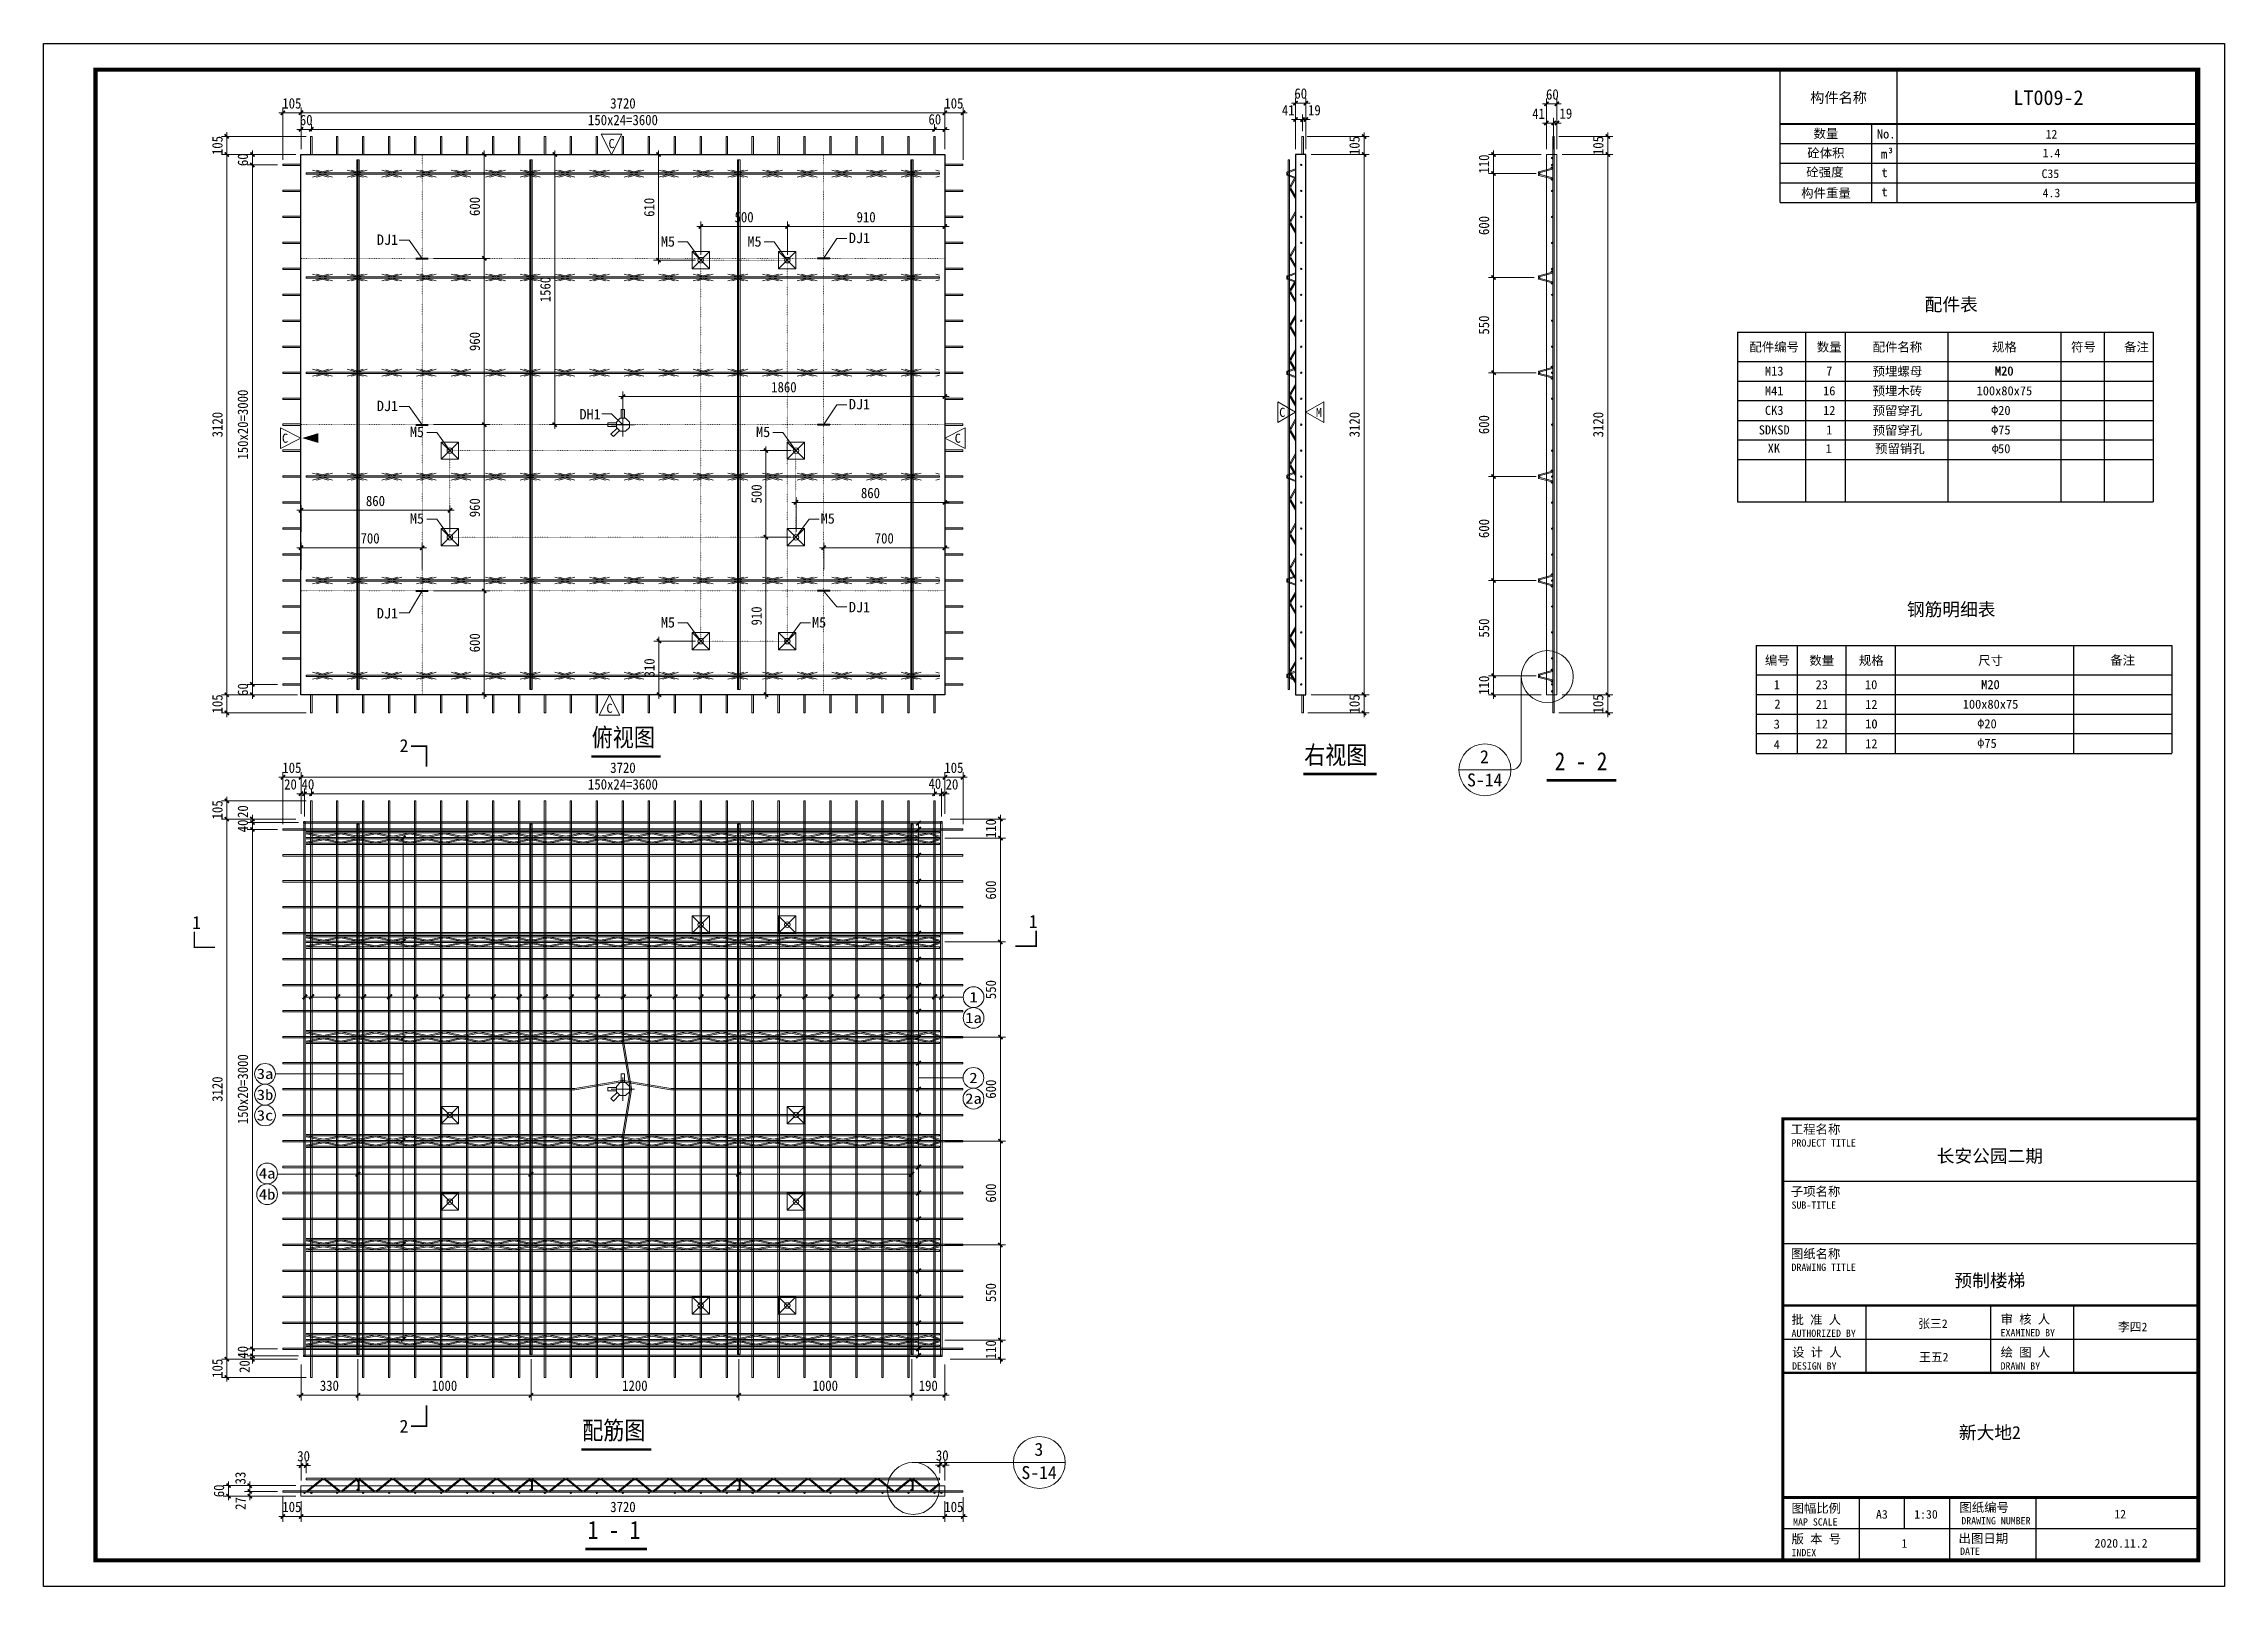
# Model space of a CAD drawing. Header units: millimetres. Extents: x 0 to 28815, y -2 to 20487.
# Drawn here: x 16215 to 28815, y 11574 to 20484 of the extents above; entities that cross this region are included whole.
import ezdxf
from ezdxf.enums import TextEntityAlignment as Align

# ---------------------------------------------------------------- set-up
doc = ezdxf.new("R2010")
doc.units = ezdxf.units.MM
doc.linetypes.add('ACAD_ISO10W100', pattern=[18, 12, -3, 0, -3])
doc.linetypes.add('DOT', pattern=[0.25, 0, -0.25])
for name, color, linetype in [('DBD6X-1##宽度', 4, 'Continuous'), ('DBD6X-1##长度', 4, 'Continuous'), ('DBD6X-1##高度', 4, 'Continuous'), ('EQUIP-照明', 3, 'Continuous'), ('ERECTIONMARK', 8, 'Continuous'), ('S-DETL-TEXT', 7, 'Continuous'), ('YZ-下划线', 1, 'ACAD_ISO10W100'), ('YZ-标题文字', 2, 'Continuous'), ('YZ-索引图号', 3, 'Continuous'), ('图框2', 1, 'Continuous'), ('图框签字栏-图框文字', 255, 'Continuous'), ('图框线', 7, 'Continuous'), ('桁架', 4, 'Continuous'), ('钢筋', 7, 'Continuous')]:
    doc.layers.add(name, color=color, linetype=linetype)
for name, color, linetype, lineweight in [('PUB_DIM', 3, 'Continuous', 15), ('YG-标注', 151, 'Continuous', 15), ('YZ-文字', 4, 'Continuous', 13), ('YZ-符号', 96, 'Continuous', 9), ('墙板支撑', 7, 'Continuous', 15), ('文字标注', 7, 'Continuous', 15), ('轮廓线', 2, 'Continuous', 13)]:
    doc.layers.add(name, color=color, linetype=linetype, lineweight=lineweight)
doc.styles.add('YG-样式 2', font='simhei.ttf')
doc.styles.add('YZ-样式 1', font='simhei.ttf', dxfattribs={"width": 0.85})
doc.styles.add('YZ-样式 2', font='simhei.ttf', dxfattribs={"width": 0.9})
doc.styles.add('图框签字栏$0$宋体', font='', dxfattribs={"width": 0.8})
doc.styles.add('图签-样式 2', font='')
doc.styles.add('图签-黑体', font='simhei.ttf')
doc.styles.add('黑体', font='simhei.ttf')
doc.styles.get('图框签字栏$0$宋体').set_extended_font_data('NSimSun')
doc.styles.get('图签-样式 2').set_extended_font_data('NSimSun')
doc.dimstyles.new('m_sc-10', dxfattribs={"dimtxt": 65, "dimasz": 30, "dimexe": 20, "dimexo": 30, "dimgap": 20, "dimtad": 1, "dimdec": 0, "dimzin": 1, "dimdsep": 46, "dimtxsty": '黑体', "dimblk": 'ARCHTICK', "dimcen": 250, "dimdle": 10, "dimclrd": 256, "dimclre": 256, "dimclrt": 7, "dimazin": 0, "dimtfac": 1, "dimtdec": 0, "dimtix": 1, "dimtmove": 2, "dimatfit": 2, "dimldrblk": 'ARCHTICK', "dimfxl": 1, "dimlwd": -1, "dimlwe": -1, "dimarcsym": 0})
doc.dimstyles.new('YZ-30', dxfattribs={"dimscale": 30, "dimtxt": 2, "dimasz": 0.8, "dimexe": 1, "dimexo": 1, "dimgap": 0.8, "dimtad": 1, "dimdec": 0, "dimzin": 1, "dimdsep": 46, "dimtxsty": 'YZ-样式 2', "dimblk": 'ARCHTICK', "dimcen": 250, "dimdle": 0.8, "dimclrd": 151, "dimclre": 151, "dimclrt": 7, "dimazin": 0, "dimtfac": 1, "dimtdec": 0, "dimtix": 1, "dimtmove": 2, "dimatfit": 2, "dimldrblk": 'ARCHTICK', "dimfxl": 1, "dimlwd": 9, "dimlwe": 9, "dimarcsym": 0})

msp = doc.modelspace()

# ---------------------------------------------------------------- texts
at = {"layer": 'YZ-文字', "style": '黑体'}
for s, p in [('DJ1', (18140.3, 19352.2)), ('M5', (19781.1, 19342.2)), ('M5', (20281.1, 19342.2)), ('DJ1', (20867.4, 19362.1)), ('DJ1', (18140.3, 18392.2)), ('DJ1', (20867.4, 18402.1)), ('M5', (18331.1, 18242.2)), ('DH1', (19311.1, 18343.9)), ('M5', (20331.1, 18242.2)), ('M5', (18331.1, 17742.2)), ('M5', (20704.5, 17742.2)), ('DJ1', (18140.3, 17194.4)), ('M5', (19781.1, 17142.2)), ('M5', (20654.5, 17142.2)), ('DJ1', (20867.4, 17230.1))]:
    msp.add_text(s, height=60, dxfattribs=at).set_placement(p, align=Align.MIDDLE_LEFT)
at = {"layer": 'YZ-标题文字', "style": 'YZ-样式 1', "width": 0.85}
for s, p in [('俯视图', (19381.5, 16393.8)), ('右视图', (23497.9, 16292.2)), ('2 - 2', (24945.7, 16256)), ('配筋图', (19326.5, 12391.6)), ('1 - 1', (19358.5, 11816.6))]:
    msp.add_text(s, height=105, dxfattribs=at).set_placement(p, align=Align.BOTTOM_LEFT)
at = {"layer": 'YZ-标题文字', "style": 'YZ-样式 1', "width": 1.176}
for s, p in [('1', (21587.5, 14977.3)), ('1a', (21587.5, 14857.3)), ('3a', (17494, 14534.2)), ('2', (21587.1, 14511)), ('3b', (17494, 14414.2)), ('2a', (21587.1, 14391)), ('3c', (17494, 14294.2)), ('4a', (17506.2, 13959.1)), ('4b', (17506.2, 13839.1))]:
    msp.add_text(s, height=60, dxfattribs=at).set_placement(p, align=Align.MIDDLE)
at = {"layer": 'YZ-符号', "color": 1, "lineweight": 15, "style": '图签-黑体'}
for s, p in [('C', (19478.5, 19881.1)), ('C', (23353.5, 18328.7)), ('M', (23565.4, 18328.2)), ('C', (17591.8, 18179.3)), ('C', (21478.7, 18179.3)), ('C', (19466.5, 16619.5))]:
    msp.add_text(s, height=52.5, dxfattribs=at).set_placement(p)
at = {"layer": 'YZ-索引图号', "color": 3, "ltscale": 100}
for s, style, p in [('2', 'YZ-样式 1', (24539.5, 16328.7)), ('S-14', 'YZ-样式 2', (24541.2, 16194.3)), ('3', 'YZ-样式 1', (21964.8, 12328.3)), ('S-14', 'YZ-样式 2', (21966.5, 12194))]:
    msp.add_text(s, height=75, dxfattribs=dict(at, style=style)).set_placement(p, align=Align.CENTER)
at = {"layer": '图框签字栏-图框文字', "style": '图签-黑体'}
for s, p in [('配件表', (27236.5, 18977.9)), ('钢筋明细表', (27236.5, 17216.9))]:
    msp.add_text(s, height=75, dxfattribs=at).set_placement(p, align=Align.MIDDLE_CENTER)
at = {"layer": '文字标注', "style": 'YG-样式 2'}
for s, p in [('2', (18296.6, 16392.5)), ('1', (17098.6, 15370.9)), ('1', (21932.6, 15377)), ('2', (18296.6, 12461.8))]:
    msp.add_text(s, height=75, dxfattribs=at).set_placement(p, align=Align.CENTER)

# ---------------------------------------------------------------- blocks, each defined once
blk = doc.blocks.new('图纸信息')
at = {"layer": '图框线'}
for p, q in [((10049, 2341), (12450, 2341)), ((10049, 1981), (12450, 1981)), ((10530, 1233), (10530, 1622)), ((11250, 1233), (11250, 1622)), ((11730, 1233), (11730, 1622)), ((12450, 1425), (10049, 1425)), ((12450, 1233), (10049, 1233)), ((12450, 1233), (10049, 1233)), ((10491, 150), (10491, 514)), ((10752, 332), (10752, 514)), ((11013, 150), (11013, 514)), ((11513, 150), (11513, 514)), ((12450, 332), (10049, 332)), ((11013, 150), (10049, 150))]:
    blk.add_line(p, q, dxfattribs=at)
at = {"layer": '图框线', "const_width": 17}
blk.add_lwpolyline([(10049, 2700), (12450, 2700), (12450, 150), (10049, 150)], close=True, dxfattribs=at)
at = {"layer": '图框线'}
for points, const_width in [([(10049, 2700), (12450, 2700)], 12.1), ([(10049, 1622), (12450, 1622)], 12.1), ([(10049, 1233), (12450, 1233)], 12.1), ([(10049, 514), (12450, 514)], 17)]:
    blk.add_lwpolyline(points, dxfattribs=dict(at, const_width=const_width))
at = {"style": '图签-黑体', "flags": 1}
blk.add_attdef('构件类型', (11518, 2774), '', height=50, dxfattribs=at)
at = {"style": '图签-黑体'}
for tag, height, p in [('项目名称', 75, (11245, 2448)), ('子项名称', 75, (11231, 2105)), ('图纸名称', 75, (11245, 1729)), ('批准人', 50, (10916, 1492)), ('审核人', 50, (12070, 1473)), ('设计人', 50, (10921, 1299)), ('绘图人', 50, (12070, 1299)), ('设计单位', 75, (11245, 851)), ('图幅', 50, (10621, 391)), ('Scale', 50, (10876, 391)), ('图纸编号', 50, (11998, 392)), ('版本', 50, (10751, 223)), ('出图日期', 50, (12003, 224))]:
    blk.add_attdef(tag, text='', height=height, dxfattribs=at).set_placement(p, align=Align.CENTER)
at = {"layer": '图框签字栏-图框文字'}
for s, height, style, p in [('工程名称', 52.5, '图签-黑体', (10095, 2614)), ('PROJECT TITLE', 42, '图框签字栏$0$宋体', (10099, 2540)), ('子项名称', 52.5, '图签-黑体', (10095, 2255)), ('SUB-TITLE', 42, '图框签字栏$0$宋体', (10099, 2181)), ('图纸名称', 52.5, '图签-黑体', (10095, 1895)), ('DRAWING TITLE', 42, '图框签字栏$0$宋体', (10099, 1822)), ('批 准 人', 52.5, '图签-黑体', (10099, 1514)), ('审 核 人', 52.5, '图签-黑体', (11307, 1517)), ('AUTHORIZED BY', 42, '图框签字栏$0$宋体', (10099, 1441)), ('绘 图 人', 52.5, '图签-黑体', (11307, 1326)), ('EXAMINED BY', 42, '图框签字栏$0$宋体', (11307, 1444)), ('设 计 人', 52.5, '图签-黑体', (10102, 1326)), ('DESIGN BY', 42, '图框签字栏$0$宋体', (10102, 1252)), ('DRAWN BY', 42, '图框签字栏$0$宋体', (11307, 1252)), ('图幅比例', 52.5, '图签-黑体', (10099, 425)), ('MAP SCALE', 42, '图框签字栏$0$宋体', (10108, 351)), ('图纸编号', 52.5, '图签-黑体', (11069, 430)), ('版 本 号', 52.5, '图签-黑体', (10099, 248)), ('出图日期', 52.5, '图签-黑体', (11064, 251)), ('INDEX', 42, '图框签字栏$0$宋体', (10099, 174)), ('DATE', 42, '图框签字栏$0$宋体', (11073, 182))]:
    blk.add_text(s, height=height, dxfattribs=dict(at, style=style)).set_placement(p)
at = {"layer": '图框签字栏-图框文字', "style": '图框签字栏$0$宋体'}
blk.add_text('DRAWING NUMBER', height=42, dxfattribs=at).set_placement((11280, 358), align=Align.CENTER)
blk = doc.blocks.new('A$C6EDF263D')
at = {"layer": '桁架', "color": 4, "linetype": 'Continuous', "lineweight": 9}
for p, q in [((83, 75), (6, 54)), ((83, 14), (6, 34)), ((84, 69), (8, 48)), ((84, 20), (8, 40))]:
    blk.add_line(p, q, dxfattribs=at)
for centre in [(8, 44), (80, 78), (80, 11)]:
    blk.add_circle(centre, 4, dxfattribs=at)
for centre, start, end in [((7, 51), 103.9948, 283.9948), ((7, 37), 76.0052, 256.0052), ((84, 72), 283.9948, 103.9948), ((84, 17), 256.0052, 76.0052)]:
    blk.add_arc(centre, 3, start, end, dxfattribs=at)
blk = doc.blocks.new('A$C71EC6BAC')
at = {"layer": '桁架', "color": 4, "linetype": 'Continuous', "lineweight": 9}
for p, q in [((55, 55), (6, 37)), ((55, 0), (6, 18)), ((55, 49), (8, 31)), ((55, 6), (8, 23))]:
    blk.add_line(p, q, dxfattribs=at)
blk.add_circle((8, 27), 4, dxfattribs=at)
for centre, start, end in [((7, 34), 103.9948, 283.9948), ((7, 21), 76.0052, 256.0052)]:
    blk.add_arc(centre, 3, start, end, dxfattribs=at)
blk = doc.blocks.new('_ArchTick')
at = {"color": 0, "linetype": 'ByBlock', "const_width": 0.4}
blk.add_lwpolyline([(-0.5, -0.5), (0.5, 0.5)], dxfattribs=at)
blk = doc.blocks.new('*D526')
at = {"layer": 'Defpoints', "color": 0, "ltscale": 30, "transparency": 16777216}
for p in [(23485, 19948), (23508, 19844), (23844, 19844)]:
    blk.add_point(p, dxfattribs=at)
at = {"layer": 'YG-标注', "color": 151, "lineweight": 9, "ltscale": 30, "transparency": 16777216}
for p, q in [((23515, 19948), (23874, 19948)), ((23844, 19948), (23844, 19972)), ((23844, 19948), (23844, 19844)), ((23538, 19844), (23874, 19844)), ((23844, 19844), (23844, 19820))]:
    blk.add_line(p, q, dxfattribs=at)
at = {"layer": 'YG-标注', "color": 151, "lineweight": 9, "ltscale": 30, "transparency": 16777216, "xscale": 24, "yscale": 24, "zscale": 24}
for p, rotation in [((23844, 19948), 270), ((23844, 19844), 90)]:
    blk.add_blockref('_ArchTick', p, dxfattribs=dict(at, rotation=rotation))
at = {"layer": 'YG-标注', "color": 7, "lineweight": 9, "ltscale": 30, "transparency": 16777216, "insert": (23789, 19896), "char_height": 60, "attachment_point": 5, "rotation": 90, "style": 'YZ-样式 2'}
blk.add_mtext('105', dxfattribs=at)
blk = doc.blocks.new('*D527')
at = {"layer": 'DBD6X-1##宽度', "color": 151, "lineweight": 9, "ltscale": 30, "transparency": 16777216}
for p, q in [((23538, 19844), (23874, 19844)), ((23844, 19868), (23844, 16700)), ((23538, 16724), (23874, 16724))]:
    blk.add_line(p, q, dxfattribs=at)
at = {"layer": 'Defpoints', "color": 0, "ltscale": 30, "transparency": 16777216}
for p in [(23508, 19844), (23508, 16724), (23844, 16724)]:
    blk.add_point(p, dxfattribs=at)
at = {"layer": 'DBD6X-1##宽度', "color": 151, "lineweight": 9, "ltscale": 30, "transparency": 16777216, "xscale": 24, "yscale": 24, "zscale": 24}
for p, rotation in [((23844, 19844), 90), ((23844, 16724), 270)]:
    blk.add_blockref('_ArchTick', p, dxfattribs=dict(at, rotation=rotation))
at = {"layer": 'DBD6X-1##宽度', "color": 7, "lineweight": 9, "ltscale": 30, "transparency": 16777216, "insert": (23789, 18284), "char_height": 60, "attachment_point": 5, "rotation": 90, "style": 'YZ-样式 2'}
blk.add_mtext('3120', dxfattribs=at)
blk = doc.blocks.new('*D528')
at = {"layer": 'Defpoints', "color": 0, "ltscale": 30, "transparency": 16777216}
for p in [(23508, 16724), (23489, 16619), (23844, 16619)]:
    blk.add_point(p, dxfattribs=at)
at = {"layer": 'YG-标注', "color": 151, "lineweight": 9, "ltscale": 30, "transparency": 16777216}
for p, q in [((23538, 16724), (23874, 16724)), ((23844, 16724), (23844, 16748)), ((23844, 16724), (23844, 16619)), ((23519, 16619), (23874, 16619)), ((23844, 16619), (23844, 16595))]:
    blk.add_line(p, q, dxfattribs=at)
at = {"layer": 'YG-标注', "color": 151, "lineweight": 9, "ltscale": 30, "transparency": 16777216, "xscale": 24, "yscale": 24, "zscale": 24}
for p, rotation in [((23844, 16724), 270), ((23844, 16619), 90)]:
    blk.add_blockref('_ArchTick', p, dxfattribs=dict(at, rotation=rotation))
at = {"layer": 'YG-标注', "color": 7, "lineweight": 9, "ltscale": 30, "transparency": 16777216, "insert": (23789, 16671), "char_height": 60, "attachment_point": 5, "rotation": 90, "style": 'YZ-样式 2'}
blk.add_mtext('105', dxfattribs=at)
blk = doc.blocks.new('*D529')
at = {"layer": 'Defpoints', "color": 0, "ltscale": 30, "transparency": 16777216}
for p in [(23448, 20141), (23448, 19844), (23508, 19844)]:
    blk.add_point(p, dxfattribs=at)
at = {"layer": 'YG-标注', "color": 151, "lineweight": 9, "ltscale": 30, "transparency": 16777216}
for p, q in [((23448, 19874), (23448, 20171)), ((23508, 19874), (23508, 20171)), ((23448, 20141), (23424, 20141)), ((23508, 20141), (23448, 20141)), ((23508, 20141), (23532, 20141))]:
    blk.add_line(p, q, dxfattribs=at)
at = {"layer": 'YG-标注', "color": 151, "lineweight": 9, "ltscale": 30, "transparency": 16777216, "xscale": 24, "yscale": 24, "zscale": 24}
blk.add_blockref('_ArchTick', (23448, 20141), dxfattribs=at)
at = {"layer": 'YG-标注', "color": 151, "lineweight": 9, "ltscale": 30, "transparency": 16777216, "xscale": 24, "yscale": 24, "zscale": 24, "rotation": 180}
blk.add_blockref('_ArchTick', (23508, 20141), dxfattribs=at)
at = {"layer": 'YG-标注', "color": 7, "lineweight": 9, "ltscale": 30, "transparency": 16777216, "insert": (23478, 20196), "char_height": 60, "attachment_point": 5, "style": 'YZ-样式 2'}
blk.add_mtext('60', dxfattribs=at)
blk = doc.blocks.new('*D530')
at = {"layer": 'Defpoints', "color": 0, "ltscale": 30, "transparency": 16777216}
for p in [(23489, 20046), (23489, 19948), (23508, 19844)]:
    blk.add_point(p, dxfattribs=at)
at = {"layer": 'YG-标注', "color": 151, "lineweight": 9, "ltscale": 30, "transparency": 16777216}
for p, q in [((23489, 20046), (23465, 20046)), ((23489, 19978), (23489, 20076)), ((23508, 20046), (23489, 20046)), ((23508, 19874), (23508, 20076)), ((23508, 20046), (23532, 20046))]:
    blk.add_line(p, q, dxfattribs=at)
at = {"layer": 'YG-标注', "color": 151, "lineweight": 9, "ltscale": 30, "transparency": 16777216, "xscale": 24, "yscale": 24, "zscale": 24}
blk.add_blockref('_ArchTick', (23489, 20046), dxfattribs=at)
at = {"layer": 'YG-标注', "color": 151, "lineweight": 9, "ltscale": 30, "transparency": 16777216, "xscale": 24, "yscale": 24, "zscale": 24, "rotation": 180}
blk.add_blockref('_ArchTick', (23508, 20046), dxfattribs=at)
at = {"layer": 'YG-标注', "color": 7, "lineweight": 9, "ltscale": 30, "transparency": 16777216, "insert": (23557, 20100), "char_height": 60, "attachment_point": 5, "style": 'YZ-样式 2'}
blk.add_mtext('19', dxfattribs=at)
blk = doc.blocks.new('*D531')
at = {"layer": 'Defpoints', "color": 0, "ltscale": 30, "transparency": 16777216}
for p in [(23448, 20046), (23489, 19948), (23448, 19844)]:
    blk.add_point(p, dxfattribs=at)
at = {"layer": 'YG-标注', "color": 151, "lineweight": 9, "ltscale": 30, "transparency": 16777216}
for p, q in [((23448, 20046), (23424, 20046)), ((23448, 19874), (23448, 20076)), ((23489, 20046), (23448, 20046)), ((23489, 19978), (23489, 20076)), ((23489, 20046), (23513, 20046))]:
    blk.add_line(p, q, dxfattribs=at)
at = {"layer": 'YG-标注', "color": 151, "lineweight": 9, "ltscale": 30, "transparency": 16777216, "xscale": 24, "yscale": 24, "zscale": 24}
blk.add_blockref('_ArchTick', (23448, 20046), dxfattribs=at)
at = {"layer": 'YG-标注', "color": 151, "lineweight": 9, "ltscale": 30, "transparency": 16777216, "xscale": 24, "yscale": 24, "zscale": 24, "rotation": 180}
blk.add_blockref('_ArchTick', (23489, 20046), dxfattribs=at)
at = {"layer": 'YG-标注', "color": 7, "lineweight": 9, "ltscale": 30, "transparency": 16777216, "insert": (23406, 20100), "char_height": 60, "attachment_point": 5, "style": 'YZ-样式 2'}
blk.add_mtext('41', dxfattribs=at)
blk = doc.blocks.new('*D532')
at = {"layer": 'DBD6X-1##高度', "color": 151, "lineweight": 9, "ltscale": 30, "transparency": 16777216}
for p, q in [((24898, 19874), (24898, 20167)), ((24958, 19874), (24958, 20167)), ((24982, 20137), (24874, 20137))]:
    blk.add_line(p, q, dxfattribs=at)
at = {"layer": 'Defpoints', "color": 0, "ltscale": 30, "transparency": 16777216}
for p in [(24898, 20137), (24898, 19844), (24958, 19844)]:
    blk.add_point(p, dxfattribs=at)
at = {"layer": 'DBD6X-1##高度', "color": 151, "lineweight": 9, "ltscale": 30, "transparency": 16777216, "xscale": 24, "yscale": 24, "zscale": 24, "rotation": 180}
blk.add_blockref('_ArchTick', (24898, 20137), dxfattribs=at)
at = {"layer": 'DBD6X-1##高度', "color": 151, "lineweight": 9, "ltscale": 30, "transparency": 16777216, "xscale": 24, "yscale": 24, "zscale": 24}
blk.add_blockref('_ArchTick', (24958, 20137), dxfattribs=at)
at = {"layer": 'DBD6X-1##高度', "color": 7, "lineweight": 9, "ltscale": 30, "transparency": 16777216, "insert": (24932, 20191), "char_height": 60, "attachment_point": 5, "style": 'YZ-样式 2'}
blk.add_mtext('60', dxfattribs=at)
blk = doc.blocks.new('*D533')
at = {"layer": 'Defpoints', "color": 0, "ltscale": 30, "transparency": 16777216}
for p in [(24939, 20026), (24939, 19844), (24958, 19844)]:
    blk.add_point(p, dxfattribs=at)
at = {"layer": 'YG-标注', "color": 151, "lineweight": 9, "ltscale": 30, "transparency": 16777216}
for p, q in [((24939, 19874), (24939, 20056)), ((24958, 19874), (24958, 20056)), ((24939, 20026), (24915, 20026)), ((24958, 20026), (24939, 20026)), ((24958, 20026), (24982, 20026))]:
    blk.add_line(p, q, dxfattribs=at)
at = {"layer": 'YG-标注', "color": 151, "lineweight": 9, "ltscale": 30, "transparency": 16777216, "xscale": 24, "yscale": 24, "zscale": 24}
blk.add_blockref('_ArchTick', (24939, 20026), dxfattribs=at)
at = {"layer": 'YG-标注', "color": 151, "lineweight": 9, "ltscale": 30, "transparency": 16777216, "xscale": 24, "yscale": 24, "zscale": 24, "rotation": 180}
blk.add_blockref('_ArchTick', (24958, 20026), dxfattribs=at)
at = {"layer": 'YG-标注', "color": 7, "lineweight": 9, "ltscale": 30, "transparency": 16777216, "insert": (25010, 20080), "char_height": 60, "attachment_point": 5, "style": 'YZ-样式 2'}
blk.add_mtext('19', dxfattribs=at)
blk = doc.blocks.new('*D534')
at = {"layer": 'Defpoints', "color": 0, "ltscale": 30, "transparency": 16777216}
for p in [(24898, 20026), (24898, 19844), (24939, 19844)]:
    blk.add_point(p, dxfattribs=at)
at = {"layer": 'YG-标注', "color": 151, "lineweight": 9, "ltscale": 30, "transparency": 16777216}
for p, q in [((24898, 19874), (24898, 20056)), ((24939, 19874), (24939, 20056)), ((24898, 20026), (24874, 20026)), ((24939, 20026), (24898, 20026)), ((24939, 20026), (24963, 20026))]:
    blk.add_line(p, q, dxfattribs=at)
at = {"layer": 'YG-标注', "color": 151, "lineweight": 9, "ltscale": 30, "transparency": 16777216, "xscale": 24, "yscale": 24, "zscale": 24}
blk.add_blockref('_ArchTick', (24898, 20026), dxfattribs=at)
at = {"layer": 'YG-标注', "color": 151, "lineweight": 9, "ltscale": 30, "transparency": 16777216, "xscale": 24, "yscale": 24, "zscale": 24, "rotation": 180}
blk.add_blockref('_ArchTick', (24939, 20026), dxfattribs=at)
at = {"layer": 'YG-标注', "color": 7, "lineweight": 9, "ltscale": 30, "transparency": 16777216, "insert": (24852, 20080), "char_height": 60, "attachment_point": 5, "style": 'YZ-样式 2'}
blk.add_mtext('41', dxfattribs=at)
blk = doc.blocks.new('*D535')
at = {"layer": 'Defpoints', "color": 0, "ltscale": 30, "transparency": 16777216}
for p in [(17702, 16006), (17273, 12886), (17712, 12886)]:
    blk.add_point(p, dxfattribs=at)
at = {"layer": 'YG-标注', "color": 151, "lineweight": 9, "ltscale": 30, "transparency": 16777216}
for p, q in [((17672, 16006), (17243, 16006)), ((17273, 16030), (17273, 12862)), ((17682, 12886), (17243, 12886))]:
    blk.add_line(p, q, dxfattribs=at)
at = {"layer": 'YG-标注', "color": 151, "lineweight": 9, "ltscale": 30, "transparency": 16777216, "xscale": 24, "yscale": 24, "zscale": 24}
for p, rotation in [((17273, 16006), 90), ((17273, 12886), 270)]:
    blk.add_blockref('_ArchTick', p, dxfattribs=dict(at, rotation=rotation))
at = {"layer": 'YG-标注', "color": 7, "lineweight": 9, "ltscale": 30, "transparency": 16777216, "insert": (17219, 14446), "char_height": 60, "attachment_point": 5, "rotation": 90, "style": 'YZ-样式 2'}
blk.add_mtext('3120', dxfattribs=at)
blk = doc.blocks.new('*D536')
at = {"layer": 'Defpoints', "color": 0, "ltscale": 30, "transparency": 16777216}
for p in [(17712, 12886), (17273, 12781), (17762, 12781)]:
    blk.add_point(p, dxfattribs=at)
at = {"layer": 'YG-标注', "color": 151, "lineweight": 9, "ltscale": 30, "transparency": 16777216}
for p, q in [((17682, 12886), (17243, 12886)), ((17273, 12886), (17273, 12910)), ((17273, 12886), (17273, 12781)), ((17732, 12781), (17243, 12781)), ((17273, 12781), (17273, 12757))]:
    blk.add_line(p, q, dxfattribs=at)
at = {"layer": 'YG-标注', "color": 151, "lineweight": 9, "ltscale": 30, "transparency": 16777216, "xscale": 24, "yscale": 24, "zscale": 24}
for p, rotation in [((17273, 12886), 270), ((17273, 12781), 90)]:
    blk.add_blockref('_ArchTick', p, dxfattribs=dict(at, rotation=rotation))
at = {"layer": 'YG-标注', "color": 7, "lineweight": 9, "ltscale": 30, "transparency": 16777216, "insert": (17219, 12834), "char_height": 60, "attachment_point": 5, "rotation": 90, "style": 'YZ-样式 2'}
blk.add_mtext('105', dxfattribs=at)
blk = doc.blocks.new('*D537')
at = {"layer": 'Defpoints', "color": 0, "ltscale": 30, "transparency": 16777216}
for p in [(17421, 12906), (17712, 12886), (17717, 12906)]:
    blk.add_point(p, dxfattribs=at)
at = {"layer": 'YG-标注', "color": 151, "lineweight": 9, "ltscale": 30, "transparency": 16777216}
for p, q in [((17687, 12906), (17391, 12906)), ((17682, 12886), (17391, 12886)), ((17421, 12906), (17421, 12930)), ((17421, 12886), (17421, 12906)), ((17421, 12886), (17421, 12862))]:
    blk.add_line(p, q, dxfattribs=at)
at = {"layer": 'YG-标注', "color": 151, "lineweight": 9, "ltscale": 30, "transparency": 16777216, "xscale": 24, "yscale": 24, "zscale": 24}
for p, rotation in [((17421, 12906), 270), ((17421, 12886), 90)]:
    blk.add_blockref('_ArchTick', p, dxfattribs=dict(at, rotation=rotation))
at = {"layer": 'YG-标注', "color": 7, "lineweight": 9, "ltscale": 30, "transparency": 16777216, "insert": (17376, 12844), "char_height": 60, "attachment_point": 5, "rotation": 90, "style": 'YZ-样式 2'}
blk.add_mtext('20', dxfattribs=at)
blk = doc.blocks.new('*D538')
at = {"layer": 'Defpoints', "color": 0, "ltscale": 30, "transparency": 16777216}
for p in [(17421, 15946), (17597, 15946), (17597, 12946)]:
    blk.add_point(p, dxfattribs=at)
at = {"layer": 'YG-标注', "color": 151, "lineweight": 9, "ltscale": 30, "transparency": 16777216}
for p, q in [((17567, 15946), (17391, 15946)), ((17421, 12922), (17421, 15970)), ((17567, 12946), (17391, 12946))]:
    blk.add_line(p, q, dxfattribs=at)
at = {"layer": 'YG-标注', "color": 151, "lineweight": 9, "ltscale": 30, "transparency": 16777216, "xscale": 24, "yscale": 24, "zscale": 24}
for p, rotation in [((17421, 15946), 90), ((17421, 12946), 270)]:
    blk.add_blockref('_ArchTick', p, dxfattribs=dict(at, rotation=rotation))
at = {"layer": 'YG-标注', "color": 7, "lineweight": 9, "ltscale": 30, "transparency": 16777216, "insert": (17366, 14446), "char_height": 60, "attachment_point": 5, "rotation": 90, "style": 'YZ-样式 2'}
blk.add_mtext('150x20=3000', dxfattribs=at)
blk = doc.blocks.new('*D539')
at = {"layer": 'Defpoints', "color": 0, "ltscale": 30, "transparency": 16777216}
for p in [(17421, 15986), (17597, 15946), (17717, 15986)]:
    blk.add_point(p, dxfattribs=at)
at = {"layer": 'YG-标注', "color": 151, "lineweight": 9, "ltscale": 30, "transparency": 16777216}
for p, q in [((17421, 15986), (17421, 16010)), ((17687, 15986), (17391, 15986)), ((17567, 15946), (17391, 15946)), ((17421, 15946), (17421, 15986)), ((17421, 15946), (17421, 15922))]:
    blk.add_line(p, q, dxfattribs=at)
at = {"layer": 'YG-标注', "color": 151, "lineweight": 9, "ltscale": 30, "transparency": 16777216, "xscale": 24, "yscale": 24, "zscale": 24}
for p, rotation in [((17421, 15986), 270), ((17421, 15946), 90)]:
    blk.add_blockref('_ArchTick', p, dxfattribs=dict(at, rotation=rotation))
at = {"layer": 'YG-标注', "color": 7, "lineweight": 9, "ltscale": 30, "transparency": 16777216, "insert": (17366, 15966), "char_height": 60, "attachment_point": 5, "rotation": 90, "style": 'YZ-样式 2'}
blk.add_mtext('40', dxfattribs=at)
blk = doc.blocks.new('*D540')
at = {"layer": 'Defpoints', "color": 0, "ltscale": 30, "transparency": 16777216}
for p in [(17421, 16006), (17702, 16006), (17717, 15986)]:
    blk.add_point(p, dxfattribs=at)
at = {"layer": 'YG-标注', "color": 151, "lineweight": 9, "ltscale": 30, "transparency": 16777216}
for p, q in [((17672, 16006), (17391, 16006)), ((17421, 16006), (17421, 16030)), ((17421, 15986), (17421, 16006)), ((17687, 15986), (17391, 15986)), ((17421, 15986), (17421, 15962))]:
    blk.add_line(p, q, dxfattribs=at)
at = {"layer": 'YG-标注', "color": 151, "lineweight": 9, "ltscale": 30, "transparency": 16777216, "xscale": 24, "yscale": 24, "zscale": 24}
for p, rotation in [((17421, 16006), 270), ((17421, 15986), 90)]:
    blk.add_blockref('_ArchTick', p, dxfattribs=dict(at, rotation=rotation))
at = {"layer": 'YG-标注', "color": 7, "lineweight": 9, "ltscale": 30, "transparency": 16777216, "insert": (17366, 16049), "char_height": 60, "attachment_point": 5, "rotation": 90, "style": 'YZ-样式 2'}
blk.add_mtext('20', dxfattribs=at)
blk = doc.blocks.new('*D541')
at = {"layer": 'Defpoints', "color": 0, "ltscale": 30, "transparency": 16777216}
for p in [(17421, 12946), (17597, 12946), (17717, 12906)]:
    blk.add_point(p, dxfattribs=at)
at = {"layer": 'YG-标注', "color": 151, "lineweight": 9, "ltscale": 30, "transparency": 16777216}
for p, q in [((17567, 12946), (17391, 12946)), ((17687, 12906), (17391, 12906)), ((17421, 12946), (17421, 12970)), ((17421, 12906), (17421, 12946)), ((17421, 12906), (17421, 12882))]:
    blk.add_line(p, q, dxfattribs=at)
at = {"layer": 'YG-标注', "color": 151, "lineweight": 9, "ltscale": 30, "transparency": 16777216, "xscale": 24, "yscale": 24, "zscale": 24}
for p, rotation in [((17421, 12946), 270), ((17421, 12906), 90)]:
    blk.add_blockref('_ArchTick', p, dxfattribs=dict(at, rotation=rotation))
at = {"layer": 'YG-标注', "color": 7, "lineweight": 9, "ltscale": 30, "transparency": 16777216, "insert": (17366, 12926), "char_height": 60, "attachment_point": 5, "rotation": 90, "style": 'YZ-样式 2'}
blk.add_mtext('40', dxfattribs=at)
blk = doc.blocks.new('*D542')
at = {"layer": 'Defpoints', "color": 0, "ltscale": 30, "transparency": 16777216}
for p in [(17702, 16247), (17702, 16006), (17597, 15946)]:
    blk.add_point(p, dxfattribs=at)
at = {"layer": '钢筋', "color": 151, "lineweight": 9, "ltscale": 30, "transparency": 16777216}
for p, q in [((17597, 15976), (17597, 16277)), ((17702, 16036), (17702, 16277)), ((17597, 16247), (17573, 16247)), ((17597, 16247), (17702, 16247)), ((17702, 16247), (17726, 16247))]:
    blk.add_line(p, q, dxfattribs=at)
at = {"layer": '钢筋', "color": 151, "lineweight": 9, "ltscale": 30, "transparency": 16777216, "xscale": 24, "yscale": 24, "zscale": 24}
blk.add_blockref('_ArchTick', (17597, 16247), dxfattribs=at)
at = {"layer": '钢筋', "color": 151, "lineweight": 9, "ltscale": 30, "transparency": 16777216, "xscale": 24, "yscale": 24, "zscale": 24, "rotation": 180}
blk.add_blockref('_ArchTick', (17702, 16247), dxfattribs=at)
at = {"layer": '钢筋', "color": 7, "ltscale": 30, "transparency": 16777216, "insert": (17649, 16302), "char_height": 60, "attachment_point": 5, "style": 'YZ-样式 2'}
blk.add_mtext('105', dxfattribs=at)
blk = doc.blocks.new('*D543')
at = {"layer": 'Defpoints', "color": 0, "ltscale": 30, "transparency": 16777216}
for p in [(17762, 16152), (17762, 16111), (17722, 15991)]:
    blk.add_point(p, dxfattribs=at)
at = {"layer": '钢筋', "color": 151, "lineweight": 9, "ltscale": 30, "transparency": 16777216}
for p, q in [((17722, 16152), (17698, 16152)), ((17722, 16021), (17722, 16182)), ((17722, 16152), (17762, 16152)), ((17762, 16141), (17762, 16182)), ((17762, 16152), (17786, 16152))]:
    blk.add_line(p, q, dxfattribs=at)
at = {"layer": '钢筋', "color": 151, "lineweight": 9, "ltscale": 30, "transparency": 16777216, "xscale": 24, "yscale": 24, "zscale": 24}
blk.add_blockref('_ArchTick', (17722, 16152), dxfattribs=at)
at = {"layer": '钢筋', "color": 151, "lineweight": 9, "ltscale": 30, "transparency": 16777216, "xscale": 24, "yscale": 24, "zscale": 24, "rotation": 180}
blk.add_blockref('_ArchTick', (17762, 16152), dxfattribs=at)
at = {"layer": '钢筋', "color": 7, "ltscale": 30, "transparency": 16777216, "insert": (17742, 16206), "char_height": 60, "attachment_point": 5, "style": 'YZ-样式 2'}
blk.add_mtext('40', dxfattribs=at)
blk = doc.blocks.new('*D544')
at = {"layer": 'Defpoints', "color": 0, "ltscale": 30, "transparency": 16777216}
for p in [(17702, 16152), (17702, 16006), (17722, 15991)]:
    blk.add_point(p, dxfattribs=at)
at = {"layer": '钢筋', "color": 151, "lineweight": 9, "ltscale": 30, "transparency": 16777216}
for p, q in [((17702, 16152), (17678, 16152)), ((17702, 16036), (17702, 16182)), ((17722, 16152), (17702, 16152)), ((17722, 16021), (17722, 16182)), ((17722, 16152), (17746, 16152))]:
    blk.add_line(p, q, dxfattribs=at)
at = {"layer": '钢筋', "color": 151, "lineweight": 9, "ltscale": 30, "transparency": 16777216, "xscale": 24, "yscale": 24, "zscale": 24}
blk.add_blockref('_ArchTick', (17702, 16152), dxfattribs=at)
at = {"layer": '钢筋', "color": 151, "lineweight": 9, "ltscale": 30, "transparency": 16777216, "xscale": 24, "yscale": 24, "zscale": 24, "rotation": 180}
blk.add_blockref('_ArchTick', (17722, 16152), dxfattribs=at)
at = {"layer": '钢筋', "color": 7, "ltscale": 30, "transparency": 16777216, "insert": (17641, 16206), "char_height": 60, "attachment_point": 5, "style": 'YZ-样式 2'}
blk.add_mtext('20', dxfattribs=at)
blk = doc.blocks.new('*D545')
at = {"layer": 'Defpoints', "color": 0, "ltscale": 30, "transparency": 16777216}
for p in [(17273, 16111), (17702, 16006), (17762, 16111)]:
    blk.add_point(p, dxfattribs=at)
at = {"layer": '钢筋', "color": 151, "lineweight": 9, "ltscale": 30, "transparency": 16777216}
for p, q in [((17273, 16111), (17273, 16135)), ((17732, 16111), (17243, 16111)), ((17672, 16006), (17243, 16006)), ((17273, 16006), (17273, 16111)), ((17273, 16006), (17273, 15982))]:
    blk.add_line(p, q, dxfattribs=at)
at = {"layer": '钢筋', "color": 151, "lineweight": 9, "ltscale": 30, "transparency": 16777216, "xscale": 24, "yscale": 24, "zscale": 24}
for p, rotation in [((17273, 16111), 270), ((17273, 16006), 90)]:
    blk.add_blockref('_ArchTick', p, dxfattribs=dict(at, rotation=rotation))
at = {"layer": '钢筋', "color": 7, "ltscale": 30, "transparency": 16777216, "insert": (17219, 16059), "char_height": 60, "attachment_point": 5, "rotation": 90, "style": 'YZ-样式 2'}
blk.add_mtext('105', dxfattribs=at)
blk = doc.blocks.new('*D546')
at = {"layer": 'DBD6X-1##长度', "color": 151, "lineweight": 9, "ltscale": 30, "transparency": 16777216}
for p, q in [((17702, 16036), (17702, 16277)), ((21422, 16036), (21422, 16277)), ((17678, 16247), (21446, 16247))]:
    blk.add_line(p, q, dxfattribs=at)
at = {"layer": 'Defpoints', "color": 0, "ltscale": 30, "transparency": 16777216}
for p in [(21422, 16247), (17702, 16006), (21422, 16006)]:
    blk.add_point(p, dxfattribs=at)
at = {"layer": 'DBD6X-1##长度', "color": 151, "lineweight": 9, "ltscale": 30, "transparency": 16777216, "xscale": 24, "yscale": 24, "zscale": 24, "rotation": 180}
blk.add_blockref('_ArchTick', (17702, 16247), dxfattribs=at)
at = {"layer": 'DBD6X-1##长度', "color": 151, "lineweight": 9, "ltscale": 30, "transparency": 16777216, "xscale": 24, "yscale": 24, "zscale": 24}
blk.add_blockref('_ArchTick', (21422, 16247), dxfattribs=at)
at = {"layer": 'DBD6X-1##长度', "color": 7, "lineweight": 9, "ltscale": 30, "transparency": 16777216, "insert": (19562, 16302), "char_height": 60, "attachment_point": 5, "style": 'YZ-样式 2'}
blk.add_mtext('3720', dxfattribs=at)
blk = doc.blocks.new('*D547')
at = {"layer": 'Defpoints', "color": 0, "ltscale": 30, "transparency": 16777216}
for p in [(21527, 16247), (21422, 16006), (21527, 15946)]:
    blk.add_point(p, dxfattribs=at)
at = {"layer": '钢筋', "color": 151, "lineweight": 9, "ltscale": 30, "transparency": 16777216}
for p, q in [((21422, 16036), (21422, 16277)), ((21527, 15976), (21527, 16277)), ((21422, 16247), (21398, 16247)), ((21422, 16247), (21527, 16247)), ((21527, 16247), (21551, 16247))]:
    blk.add_line(p, q, dxfattribs=at)
at = {"layer": '钢筋', "color": 151, "lineweight": 9, "ltscale": 30, "transparency": 16777216, "xscale": 24, "yscale": 24, "zscale": 24}
blk.add_blockref('_ArchTick', (21422, 16247), dxfattribs=at)
at = {"layer": '钢筋', "color": 151, "lineweight": 9, "ltscale": 30, "transparency": 16777216, "xscale": 24, "yscale": 24, "zscale": 24, "rotation": 180}
blk.add_blockref('_ArchTick', (21527, 16247), dxfattribs=at)
at = {"layer": '钢筋', "color": 7, "ltscale": 30, "transparency": 16777216, "insert": (21474, 16302), "char_height": 60, "attachment_point": 5, "style": 'YZ-样式 2'}
blk.add_mtext('105', dxfattribs=at)
blk = doc.blocks.new('*D548')
at = {"layer": 'Defpoints', "color": 0, "ltscale": 30, "transparency": 16777216}
for p in [(21402, 16152), (21362, 16111), (21402, 15991)]:
    blk.add_point(p, dxfattribs=at)
at = {"layer": '钢筋', "color": 151, "lineweight": 9, "ltscale": 30, "transparency": 16777216}
for p, q in [((21362, 16152), (21338, 16152)), ((21362, 16141), (21362, 16182)), ((21362, 16152), (21402, 16152)), ((21402, 16021), (21402, 16182)), ((21402, 16152), (21426, 16152))]:
    blk.add_line(p, q, dxfattribs=at)
at = {"layer": '钢筋', "color": 151, "lineweight": 9, "ltscale": 30, "transparency": 16777216, "xscale": 24, "yscale": 24, "zscale": 24}
blk.add_blockref('_ArchTick', (21362, 16152), dxfattribs=at)
at = {"layer": '钢筋', "color": 151, "lineweight": 9, "ltscale": 30, "transparency": 16777216, "xscale": 24, "yscale": 24, "zscale": 24, "rotation": 180}
blk.add_blockref('_ArchTick', (21402, 16152), dxfattribs=at)
at = {"layer": '钢筋', "color": 7, "ltscale": 30, "transparency": 16777216, "insert": (21364, 16210), "char_height": 60, "attachment_point": 5, "style": 'YZ-样式 2'}
blk.add_mtext('40', dxfattribs=at)
blk = doc.blocks.new('*D549')
at = {"layer": 'Defpoints', "color": 0, "ltscale": 30, "transparency": 16777216}
for p in [(21362, 16152), (17762, 16111), (21362, 16111)]:
    blk.add_point(p, dxfattribs=at)
at = {"layer": '钢筋', "color": 151, "lineweight": 9, "ltscale": 30, "transparency": 16777216}
for p, q in [((17738, 16152), (21386, 16152)), ((17762, 16141), (17762, 16182)), ((21362, 16141), (21362, 16182))]:
    blk.add_line(p, q, dxfattribs=at)
at = {"layer": '钢筋', "color": 151, "lineweight": 9, "ltscale": 30, "transparency": 16777216, "xscale": 24, "yscale": 24, "zscale": 24, "rotation": 180}
blk.add_blockref('_ArchTick', (17762, 16152), dxfattribs=at)
at = {"layer": '钢筋', "color": 151, "lineweight": 9, "ltscale": 30, "transparency": 16777216, "xscale": 24, "yscale": 24, "zscale": 24}
blk.add_blockref('_ArchTick', (21362, 16152), dxfattribs=at)
at = {"layer": '钢筋', "color": 7, "ltscale": 30, "transparency": 16777216, "insert": (19562, 16206), "char_height": 60, "attachment_point": 5, "style": 'YZ-样式 2'}
blk.add_mtext('150x24=3600', dxfattribs=at)
blk = doc.blocks.new('*D550')
at = {"layer": 'Defpoints', "color": 0, "ltscale": 30, "transparency": 16777216}
for p in [(21392, 15896), (21392, 15296), (21743, 15296)]:
    blk.add_point(p, dxfattribs=at)
at = {"layer": 'YG-标注', "color": 151, "lineweight": 9, "ltscale": 30, "transparency": 16777216}
for p, q in [((21422, 15896), (21773, 15896)), ((21743, 15920), (21743, 15272)), ((21422, 15296), (21773, 15296))]:
    blk.add_line(p, q, dxfattribs=at)
at = {"layer": 'YG-标注', "color": 151, "lineweight": 9, "ltscale": 30, "transparency": 16777216, "xscale": 24, "yscale": 24, "zscale": 24}
for p, rotation in [((21743, 15896), 90), ((21743, 15296), 270)]:
    blk.add_blockref('_ArchTick', p, dxfattribs=dict(at, rotation=rotation))
at = {"layer": 'YG-标注', "color": 7, "lineweight": 9, "ltscale": 30, "transparency": 16777216, "insert": (21688, 15596), "char_height": 60, "attachment_point": 5, "rotation": 90, "style": 'YZ-样式 2'}
blk.add_mtext('600', dxfattribs=at)
blk = doc.blocks.new('*D551')
at = {"layer": 'Defpoints', "color": 0, "ltscale": 30, "transparency": 16777216}
for p in [(21392, 12996), (21743, 12996), (21422, 12886)]:
    blk.add_point(p, dxfattribs=at)
at = {"layer": '钢筋', "color": 151, "lineweight": 9, "ltscale": 30, "transparency": 16777216}
for p, q in [((21422, 12996), (21773, 12996)), ((21743, 12996), (21743, 13020)), ((21743, 12886), (21743, 12996)), ((21452, 12886), (21773, 12886)), ((21743, 12886), (21743, 12862))]:
    blk.add_line(p, q, dxfattribs=at)
at = {"layer": '钢筋', "color": 151, "lineweight": 9, "ltscale": 30, "transparency": 16777216, "xscale": 24, "yscale": 24, "zscale": 24}
for p, rotation in [((21743, 12996), 270), ((21743, 12886), 90)]:
    blk.add_blockref('_ArchTick', p, dxfattribs=dict(at, rotation=rotation))
at = {"layer": '钢筋', "color": 7, "ltscale": 30, "transparency": 16777216, "insert": (21688, 12941), "char_height": 60, "attachment_point": 5, "rotation": 90, "style": 'YZ-样式 2'}
blk.add_mtext('110', dxfattribs=at)
blk = doc.blocks.new('*D552')
at = {"layer": 'Defpoints', "color": 0, "ltscale": 30, "transparency": 16777216}
for p in [(21392, 14746), (21392, 14146), (21743, 14146)]:
    blk.add_point(p, dxfattribs=at)
at = {"layer": '钢筋', "color": 151, "lineweight": 9, "ltscale": 30, "transparency": 16777216}
for p, q in [((21422, 14746), (21773, 14746)), ((21743, 14770), (21743, 14122)), ((21422, 14146), (21773, 14146))]:
    blk.add_line(p, q, dxfattribs=at)
at = {"layer": '钢筋', "color": 151, "lineweight": 9, "ltscale": 30, "transparency": 16777216, "xscale": 24, "yscale": 24, "zscale": 24}
for p, rotation in [((21743, 14746), 90), ((21743, 14146), 270)]:
    blk.add_blockref('_ArchTick', p, dxfattribs=dict(at, rotation=rotation))
at = {"layer": '钢筋', "color": 7, "ltscale": 30, "transparency": 16777216, "insert": (21688, 14446), "char_height": 60, "attachment_point": 5, "rotation": 90, "style": 'YZ-样式 2'}
blk.add_mtext('600', dxfattribs=at)
blk = doc.blocks.new('*D553')
at = {"layer": 'Defpoints', "color": 0, "ltscale": 30, "transparency": 16777216}
for p in [(21392, 14146), (21392, 13546), (21743, 13546)]:
    blk.add_point(p, dxfattribs=at)
at = {"layer": '钢筋', "color": 151, "lineweight": 9, "ltscale": 30, "transparency": 16777216}
for p, q in [((21422, 14146), (21773, 14146)), ((21743, 14170), (21743, 13522)), ((21422, 13546), (21773, 13546))]:
    blk.add_line(p, q, dxfattribs=at)
at = {"layer": '钢筋', "color": 151, "lineweight": 9, "ltscale": 30, "transparency": 16777216, "xscale": 24, "yscale": 24, "zscale": 24}
for p, rotation in [((21743, 14146), 90), ((21743, 13546), 270)]:
    blk.add_blockref('_ArchTick', p, dxfattribs=dict(at, rotation=rotation))
at = {"layer": '钢筋', "color": 7, "ltscale": 30, "transparency": 16777216, "insert": (21688, 13846), "char_height": 60, "attachment_point": 5, "rotation": 90, "style": 'YZ-样式 2'}
blk.add_mtext('600', dxfattribs=at)
blk = doc.blocks.new('*D554')
at = {"layer": 'Defpoints', "color": 0, "ltscale": 30, "transparency": 16777216}
for p in [(21392, 13546), (21392, 12996), (21743, 12996)]:
    blk.add_point(p, dxfattribs=at)
at = {"layer": '钢筋', "color": 151, "lineweight": 9, "ltscale": 30, "transparency": 16777216}
for p, q in [((21422, 13546), (21773, 13546)), ((21743, 13570), (21743, 12972)), ((21422, 12996), (21773, 12996))]:
    blk.add_line(p, q, dxfattribs=at)
at = {"layer": '钢筋', "color": 151, "lineweight": 9, "ltscale": 30, "transparency": 16777216, "xscale": 24, "yscale": 24, "zscale": 24}
for p, rotation in [((21743, 13546), 90), ((21743, 12996), 270)]:
    blk.add_blockref('_ArchTick', p, dxfattribs=dict(at, rotation=rotation))
at = {"layer": '钢筋', "color": 7, "ltscale": 30, "transparency": 16777216, "insert": (21688, 13271), "char_height": 60, "attachment_point": 5, "rotation": 90, "style": 'YZ-样式 2'}
blk.add_mtext('550', dxfattribs=at)
blk = doc.blocks.new('*D555')
at = {"layer": 'Defpoints', "color": 0, "ltscale": 30, "transparency": 16777216}
for p in [(21422, 16006), (21743, 16006), (21392, 15896)]:
    blk.add_point(p, dxfattribs=at)
at = {"layer": '钢筋', "color": 151, "lineweight": 9, "ltscale": 30, "transparency": 16777216}
for p, q in [((21452, 16006), (21773, 16006)), ((21743, 16006), (21743, 16030)), ((21743, 15896), (21743, 16006)), ((21422, 15896), (21773, 15896)), ((21743, 15896), (21743, 15872))]:
    blk.add_line(p, q, dxfattribs=at)
at = {"layer": '钢筋', "color": 151, "lineweight": 9, "ltscale": 30, "transparency": 16777216, "xscale": 24, "yscale": 24, "zscale": 24}
for p, rotation in [((21743, 16006), 270), ((21743, 15896), 90)]:
    blk.add_blockref('_ArchTick', p, dxfattribs=dict(at, rotation=rotation))
at = {"layer": '钢筋', "color": 7, "ltscale": 30, "transparency": 16777216, "insert": (21688, 15951), "char_height": 60, "attachment_point": 5, "rotation": 90, "style": 'YZ-样式 2'}
blk.add_mtext('110', dxfattribs=at)
blk = doc.blocks.new('A$C7C4453D7')
at = {"color": 3, "lineweight": 15, "xscale": -80, "yscale": 80, "zscale": 80, "rotation": 180}
blk.add_blockref('_ArchTick', (0, 0), dxfattribs=at)
blk = doc.blocks.new('*D556')
at = {"layer": 'Defpoints', "color": 0, "ltscale": 30, "transparency": 16777216}
for p in [(24939, 19948), (24958, 19844), (25252, 19844)]:
    blk.add_point(p, dxfattribs=at)
at = {"layer": 'YG-标注', "color": 151, "lineweight": 9, "ltscale": 30, "transparency": 16777216}
for p, q in [((24969, 19948), (25282, 19948)), ((25252, 19948), (25252, 19972)), ((25252, 19948), (25252, 19844)), ((24988, 19844), (25282, 19844)), ((25252, 19844), (25252, 19820))]:
    blk.add_line(p, q, dxfattribs=at)
at = {"layer": 'YG-标注', "color": 151, "lineweight": 9, "ltscale": 30, "transparency": 16777216, "xscale": 24, "yscale": 24, "zscale": 24}
for p, rotation in [((25252, 19948), 270), ((25252, 19844), 90)]:
    blk.add_blockref('_ArchTick', p, dxfattribs=dict(at, rotation=rotation))
at = {"layer": 'YG-标注', "color": 7, "lineweight": 9, "ltscale": 30, "transparency": 16777216, "insert": (25197, 19896), "char_height": 60, "attachment_point": 5, "rotation": 90, "style": 'YZ-样式 2'}
blk.add_mtext('105', dxfattribs=at)
blk = doc.blocks.new('*D557')
at = {"layer": 'Defpoints', "color": 0, "ltscale": 30, "transparency": 16777216}
for p in [(24958, 19844), (24958, 16724), (25252, 16724)]:
    blk.add_point(p, dxfattribs=at)
at = {"layer": 'YG-标注', "color": 151, "lineweight": 9, "ltscale": 30, "transparency": 16777216}
for p, q in [((24988, 19844), (25282, 19844)), ((25252, 19868), (25252, 16700)), ((24988, 16724), (25282, 16724))]:
    blk.add_line(p, q, dxfattribs=at)
at = {"layer": 'YG-标注', "color": 151, "lineweight": 9, "ltscale": 30, "transparency": 16777216, "xscale": 24, "yscale": 24, "zscale": 24}
for p, rotation in [((25252, 19844), 90), ((25252, 16724), 270)]:
    blk.add_blockref('_ArchTick', p, dxfattribs=dict(at, rotation=rotation))
at = {"layer": 'YG-标注', "color": 7, "lineweight": 9, "ltscale": 30, "transparency": 16777216, "insert": (25197, 18284), "char_height": 60, "attachment_point": 5, "rotation": 90, "style": 'YZ-样式 2'}
blk.add_mtext('3120', dxfattribs=at)
blk = doc.blocks.new('*D558')
at = {"layer": 'Defpoints', "color": 0, "ltscale": 30, "transparency": 16777216}
for p in [(24958, 16724), (24939, 16619), (25252, 16619)]:
    blk.add_point(p, dxfattribs=at)
at = {"layer": 'YG-标注', "color": 151, "lineweight": 9, "ltscale": 30, "transparency": 16777216}
for p, q in [((24988, 16724), (25282, 16724)), ((25252, 16724), (25252, 16748)), ((25252, 16724), (25252, 16619)), ((24969, 16619), (25282, 16619)), ((25252, 16619), (25252, 16595))]:
    blk.add_line(p, q, dxfattribs=at)
at = {"layer": 'YG-标注', "color": 151, "lineweight": 9, "ltscale": 30, "transparency": 16777216, "xscale": 24, "yscale": 24, "zscale": 24}
for p, rotation in [((25252, 16724), 270), ((25252, 16619), 90)]:
    blk.add_blockref('_ArchTick', p, dxfattribs=dict(at, rotation=rotation))
at = {"layer": 'YG-标注', "color": 7, "lineweight": 9, "ltscale": 30, "transparency": 16777216, "insert": (25197, 16671), "char_height": 60, "attachment_point": 5, "rotation": 90, "style": 'YZ-样式 2'}
blk.add_mtext('105', dxfattribs=at)
blk = doc.blocks.new('*D559')
at = {"layer": 'Defpoints', "color": 0, "ltscale": 30, "transparency": 16777216}
for p in [(21422, 16152), (21422, 16006), (21402, 15991)]:
    blk.add_point(p, dxfattribs=at)
at = {"layer": '钢筋', "color": 151, "lineweight": 9, "ltscale": 30, "transparency": 16777216}
for p, q in [((21402, 16152), (21378, 16152)), ((21402, 16021), (21402, 16182)), ((21402, 16152), (21422, 16152)), ((21422, 16036), (21422, 16182)), ((21422, 16152), (21446, 16152))]:
    blk.add_line(p, q, dxfattribs=at)
at = {"layer": '钢筋', "color": 151, "lineweight": 9, "ltscale": 30, "transparency": 16777216, "xscale": 24, "yscale": 24, "zscale": 24}
blk.add_blockref('_ArchTick', (21402, 16152), dxfattribs=at)
at = {"layer": '钢筋', "color": 151, "lineweight": 9, "ltscale": 30, "transparency": 16777216, "xscale": 24, "yscale": 24, "zscale": 24, "rotation": 180}
blk.add_blockref('_ArchTick', (21422, 16152), dxfattribs=at)
at = {"layer": '钢筋', "color": 7, "ltscale": 30, "transparency": 16777216, "insert": (21463, 16206), "char_height": 60, "attachment_point": 5, "style": 'YZ-样式 2'}
blk.add_mtext('20', dxfattribs=at)
blk = doc.blocks.new('A$C04E44E2E')
at = {"layer": '桁架', "color": 4, "lineweight": 9}
for p, q in [((-3660, 38), (0, 38)), ((0, 30), (-3660, 30)), ((-3560, 10), (-3660, 30)), ((-3660, 24), (-3561, 4)), ((-3660, 4), (0, 4)), ((-3460, 30), (-3560, 10)), ((-3559, 4), (-3460, 24)), ((-3360, 10), (-3460, 30)), ((-3460, 24), (-3361, 4)), ((-3361, 4), (-3359, 4)), ((-3260, 30), (-3360, 10)), ((-3359, 4), (-3260, 24)), ((-3160, 10), (-3260, 30)), ((-3260, 24), (-3161, 4)), ((-3161, 4), (-3159, 4)), ((-3161, 4), (-3159, 4)), ((-3060, 30), (-3160, 10)), ((-3159, 4), (-3060, 24)), ((-2960, 10), (-3060, 30)), ((-3060, 24), (-2961, 4)), ((-2961, 4), (-2959, 4)), ((-2961, 4), (-2959, 4)), ((-2961, 4), (-2959, 4)), ((-2860, 30), (-2960, 10)), ((-2959, 4), (-2860, 24)), ((-2760, 10), (-2860, 30)), ((-2860, 24), (-2761, 4)), ((-2761, 4), (-2759, 4)), ((-2660, 30), (-2760, 10)), ((-2759, 4), (-2660, 24)), ((-2560, 10), (-2660, 30)), ((-2660, 24), (-2561, 4)), ((-2561, 4), (-2559, 4)), ((-2460, 30), (-2560, 10)), ((-2559, 4), (-2460, 24)), ((-2360, 10), (-2460, 30)), ((-2460, 24), (-2361, 4)), ((-2361, 4), (-2359, 4)), ((-2260, 30), (-2360, 10)), ((-2359, 4), (-2260, 24)), ((-2160, 10), (-2260, 30)), ((-2260, 24), (-2161, 4)), ((-2161, 4), (-2159, 4)), ((-2060, 30), (-2160, 10)), ((-2159, 4), (-2060, 24)), ((-1960, 10), (-2060, 30)), ((-2060, 24), (-1961, 4)), ((-1961, 4), (-1959, 4)), ((-1860, 30), (-1960, 10)), ((-1959, 4), (-1860, 24)), ((-1760, 10), (-1860, 30)), ((-1860, 24), (-1761, 4)), ((-1761, 4), (-1759, 4)), ((-1660, 30), (-1760, 10)), ((-1759, 4), (-1660, 24)), ((-1560, 10), (-1660, 30)), ((-1660, 24), (-1561, 4)), ((-1561, 4), (-1559, 4)), ((-1460, 30), (-1560, 10)), ((-1559, 4), (-1460, 24)), ((-1360, 10), (-1460, 30)), ((-1460, 24), (-1361, 4)), ((-1361, 4), (-1359, 4)), ((-1260, 30), (-1360, 10)), ((-1359, 4), (-1260, 24)), ((-1160, 10), (-1260, 30)), ((-1260, 24), (-1161, 4)), ((-1161, 4), (-1159, 4)), ((-1161, 4), (-1159, 4)), ((-1060, 30), (-1160, 10)), ((-1159, 4), (-1060, 24)), ((-960, 10), (-1060, 30)), ((-1060, 24), (-961, 4)), ((-961, 4), (-959, 4)), ((-961, 4), (-959, 4)), ((-961, 4), (-959, 4)), ((-860, 30), (-960, 10)), ((-959, 4), (-860, 24)), ((-760, 10), (-860, 30)), ((-860, 24), (-761, 4)), ((-761, 4), (-759, 4)), ((-660, 30), (-760, 10)), ((-759, 4), (-660, 24)), ((-560, 10), (-660, 30)), ((-660, 24), (-561, 4)), ((-561, 4), (-559, 4)), ((-460, 30), (-560, 10)), ((-559, 4), (-460, 24)), ((-360, 10), (-460, 30)), ((-460, 24), (-361, 4)), ((-361, 4), (-359, 4)), ((-260, 30), (-360, 10)), ((-359, 4), (-260, 24)), ((-160, 10), (-260, 30)), ((-260, 24), (-161, 4)), ((-161, 4), (-159, 4)), ((-60, 30), (-160, 10)), ((-159, 4), (-60, 24)), ((0, 10), (-60, 30)), ((-60, 24), (-1, 4)), ((0, 38), (0, 30)), ((0, 4), (0, -4)), ((0, -4), (-3660, -4)), ((-3660, -23), (-3561, -4)), ((-3560, -10), (-3660, -29)), ((0, -29), (-3660, -29)), ((-3660, -37), (0, -37)), ((-3460, -29), (-3560, -10)), ((-3559, -4), (-3460, -23)), ((-3460, -23), (-3361, -4)), ((-3360, -10), (-3460, -29)), ((-3361, -4), (-3359, -4)), ((-3260, -29), (-3360, -10)), ((-3359, -4), (-3260, -23)), ((-3260, -23), (-3161, -4)), ((-3160, -10), (-3260, -29)), ((-3161, -4), (-3159, -4)), ((-3161, -4), (-3159, -4)), ((-3060, -29), (-3160, -10)), ((-3159, -4), (-3060, -23)), ((-3060, -23), (-2961, -4)), ((-2960, -10), (-3060, -29)), ((-2961, -4), (-2959, -4)), ((-2961, -4), (-2959, -4)), ((-2961, -4), (-2959, -4)), ((-2860, -29), (-2960, -10)), ((-2959, -4), (-2860, -23)), ((-2860, -23), (-2761, -4)), ((-2760, -10), (-2860, -29)), ((-2761, -4), (-2759, -4)), ((-2660, -29), (-2760, -10)), ((-2759, -4), (-2660, -23)), ((-2660, -23), (-2561, -4)), ((-2560, -10), (-2660, -29)), ((-2561, -4), (-2559, -4)), ((-2460, -29), (-2560, -10)), ((-2559, -4), (-2460, -23)), ((-2460, -23), (-2361, -4)), ((-2360, -10), (-2460, -29)), ((-2361, -4), (-2359, -4)), ((-2260, -29), (-2360, -10)), ((-2359, -4), (-2260, -23)), ((-2260, -23), (-2161, -4)), ((-2160, -10), (-2260, -29)), ((-2161, -4), (-2159, -4)), ((-2060, -29), (-2160, -10)), ((-2159, -4), (-2060, -23)), ((-2060, -23), (-1961, -4)), ((-1960, -10), (-2060, -29)), ((-1961, -4), (-1959, -4)), ((-1860, -29), (-1960, -10)), ((-1959, -4), (-1860, -23)), ((-1860, -23), (-1761, -4)), ((-1760, -10), (-1860, -29)), ((-1761, -4), (-1759, -4)), ((-1660, -29), (-1760, -10)), ((-1759, -4), (-1660, -23)), ((-1660, -23), (-1561, -4)), ((-1560, -10), (-1660, -29)), ((-1561, -4), (-1559, -4)), ((-1460, -29), (-1560, -10)), ((-1559, -4), (-1460, -23)), ((-1460, -23), (-1361, -4)), ((-1360, -10), (-1460, -29)), ((-1361, -4), (-1359, -4)), ((-1260, -29), (-1360, -10)), ((-1359, -4), (-1260, -23)), ((-1260, -23), (-1161, -4)), ((-1160, -10), (-1260, -29)), ((-1161, -4), (-1159, -4)), ((-1161, -4), (-1159, -4)), ((-1060, -29), (-1160, -10)), ((-1159, -4), (-1060, -23)), ((-1060, -23), (-961, -4)), ((-960, -10), (-1060, -29)), ((-961, -4), (-959, -4)), ((-961, -4), (-959, -4)), ((-961, -4), (-959, -4)), ((-860, -29), (-960, -10)), ((-959, -4), (-860, -23)), ((-860, -23), (-761, -4)), ((-760, -10), (-860, -29)), ((-761, -4), (-759, -4)), ((-660, -29), (-760, -10)), ((-759, -4), (-660, -23)), ((-660, -23), (-561, -4)), ((-560, -10), (-660, -29)), ((-561, -4), (-559, -4)), ((-460, -29), (-560, -10)), ((-559, -4), (-460, -23)), ((-460, -23), (-361, -4)), ((-360, -10), (-460, -29)), ((-361, -4), (-359, -4)), ((-260, -29), (-360, -10)), ((-359, -4), (-260, -23)), ((-260, -23), (-161, -4)), ((-160, -10), (-260, -29)), ((-161, -4), (-159, -4)), ((-60, -29), (-160, -10)), ((-159, -4), (-60, -23)), ((-60, -23), (-1, -4)), ((0, -10), (-60, -29)), ((0, -37), (0, -29))]:
    blk.add_line(p, q, dxfattribs=at)
blk = doc.blocks.new('*D560')
at = {"layer": 'Defpoints', "color": 0, "ltscale": 30, "transparency": 16777216}
for p in [(21392, 15296), (21743, 15296), (21392, 14746)]:
    blk.add_point(p, dxfattribs=at)
at = {"layer": 'YG-标注', "color": 151, "lineweight": 9, "ltscale": 30, "transparency": 16777216}
for p, q in [((21422, 15296), (21773, 15296)), ((21743, 14722), (21743, 15320)), ((21422, 14746), (21773, 14746))]:
    blk.add_line(p, q, dxfattribs=at)
at = {"layer": 'YG-标注', "color": 151, "lineweight": 9, "ltscale": 30, "transparency": 16777216, "xscale": 24, "yscale": 24, "zscale": 24}
for p, rotation in [((21743, 15296), 90), ((21743, 14746), 270)]:
    blk.add_blockref('_ArchTick', p, dxfattribs=dict(at, rotation=rotation))
at = {"layer": 'YG-标注', "color": 7, "ltscale": 30, "transparency": 16777216, "insert": (21688, 15021), "char_height": 60, "attachment_point": 5, "rotation": 90, "style": 'YZ-样式 2'}
blk.add_mtext('550', dxfattribs=at)
blk = doc.blocks.new('*D561')
at = {"layer": 'Defpoints', "color": 0, "ltscale": 30, "transparency": 16777216}
for p in [(17702, 19844), (17273, 16724), (17712, 16724)]:
    blk.add_point(p, dxfattribs=at)
at = {"layer": 'YG-标注', "color": 151, "lineweight": 9, "ltscale": 30, "transparency": 16777216}
for p, q in [((17672, 19844), (17243, 19844)), ((17273, 19868), (17273, 16700)), ((17682, 16724), (17243, 16724))]:
    blk.add_line(p, q, dxfattribs=at)
at = {"layer": 'YG-标注', "color": 151, "lineweight": 9, "ltscale": 30, "transparency": 16777216, "xscale": 24, "yscale": 24, "zscale": 24}
for p, rotation in [((17273, 19844), 90), ((17273, 16724), 270)]:
    blk.add_blockref('_ArchTick', p, dxfattribs=dict(at, rotation=rotation))
at = {"layer": 'YG-标注', "color": 7, "lineweight": 9, "ltscale": 30, "transparency": 16777216, "insert": (17219, 18284), "char_height": 60, "attachment_point": 5, "rotation": 90, "style": 'YZ-样式 2'}
blk.add_mtext('3120', dxfattribs=at)
blk = doc.blocks.new('*D562')
at = {"layer": 'Defpoints', "color": 0, "ltscale": 30, "transparency": 16777216}
for p in [(17712, 16724), (17273, 16619), (17762, 16619)]:
    blk.add_point(p, dxfattribs=at)
at = {"layer": 'YG-标注', "color": 151, "lineweight": 9, "ltscale": 30, "transparency": 16777216}
for p, q in [((17682, 16724), (17243, 16724)), ((17273, 16724), (17273, 16748)), ((17273, 16724), (17273, 16619)), ((17732, 16619), (17243, 16619)), ((17273, 16619), (17273, 16595))]:
    blk.add_line(p, q, dxfattribs=at)
at = {"layer": 'YG-标注', "color": 151, "lineweight": 9, "ltscale": 30, "transparency": 16777216, "xscale": 24, "yscale": 24, "zscale": 24}
for p, rotation in [((17273, 16724), 270), ((17273, 16619), 90)]:
    blk.add_blockref('_ArchTick', p, dxfattribs=dict(at, rotation=rotation))
at = {"layer": 'YG-标注', "color": 7, "lineweight": 9, "ltscale": 30, "transparency": 16777216, "insert": (17219, 16671), "char_height": 60, "attachment_point": 5, "rotation": 90, "style": 'YZ-样式 2'}
blk.add_mtext('105', dxfattribs=at)
blk = doc.blocks.new('*D563')
at = {"layer": 'Defpoints', "color": 0, "ltscale": 30, "transparency": 16777216}
for p in [(17421, 19784), (17597, 19784), (17597, 16784)]:
    blk.add_point(p, dxfattribs=at)
at = {"layer": 'YG-标注', "color": 151, "lineweight": 9, "ltscale": 30, "transparency": 16777216}
for p, q in [((17567, 19784), (17391, 19784)), ((17421, 16760), (17421, 19808)), ((17567, 16784), (17391, 16784))]:
    blk.add_line(p, q, dxfattribs=at)
at = {"layer": 'YG-标注', "color": 151, "lineweight": 9, "ltscale": 30, "transparency": 16777216, "xscale": 24, "yscale": 24, "zscale": 24}
for p, rotation in [((17421, 19784), 90), ((17421, 16784), 270)]:
    blk.add_blockref('_ArchTick', p, dxfattribs=dict(at, rotation=rotation))
at = {"layer": 'YG-标注', "color": 7, "lineweight": 9, "ltscale": 30, "transparency": 16777216, "insert": (17366, 18284), "char_height": 60, "attachment_point": 5, "rotation": 90, "style": 'YZ-样式 2'}
blk.add_mtext('150x20=3000', dxfattribs=at)
blk = doc.blocks.new('*D564')
at = {"layer": 'Defpoints', "color": 0, "ltscale": 30, "transparency": 16777216}
for p in [(17421, 19844), (17597, 19784), (17702, 19844)]:
    blk.add_point(p, dxfattribs=at)
at = {"layer": 'YG-标注', "color": 151, "lineweight": 9, "ltscale": 30, "transparency": 16777216}
for p, q in [((17672, 19844), (17391, 19844)), ((17567, 19784), (17391, 19784)), ((17421, 19844), (17421, 19868)), ((17421, 19784), (17421, 19844)), ((17421, 19784), (17421, 19760))]:
    blk.add_line(p, q, dxfattribs=at)
at = {"layer": 'YG-标注', "color": 151, "lineweight": 9, "ltscale": 30, "transparency": 16777216, "xscale": 24, "yscale": 24, "zscale": 24}
for p, rotation in [((17421, 19844), 270), ((17421, 19784), 90)]:
    blk.add_blockref('_ArchTick', p, dxfattribs=dict(at, rotation=rotation))
at = {"layer": 'YG-标注', "color": 7, "lineweight": 9, "ltscale": 30, "transparency": 16777216, "insert": (17366, 19814), "char_height": 60, "attachment_point": 5, "rotation": 90, "style": 'YZ-样式 2'}
blk.add_mtext('60', dxfattribs=at)
blk = doc.blocks.new('*D565')
at = {"layer": 'Defpoints', "color": 0, "ltscale": 30, "transparency": 16777216}
for p in [(17421, 16784), (17597, 16784), (17702, 16724)]:
    blk.add_point(p, dxfattribs=at)
at = {"layer": 'YG-标注', "color": 151, "lineweight": 9, "ltscale": 30, "transparency": 16777216}
for p, q in [((17567, 16784), (17391, 16784)), ((17421, 16784), (17421, 16808)), ((17421, 16724), (17421, 16784)), ((17672, 16724), (17391, 16724)), ((17421, 16724), (17421, 16700))]:
    blk.add_line(p, q, dxfattribs=at)
at = {"layer": 'YG-标注', "color": 151, "lineweight": 9, "ltscale": 30, "transparency": 16777216, "xscale": 24, "yscale": 24, "zscale": 24}
for p, rotation in [((17421, 16784), 270), ((17421, 16724), 90)]:
    blk.add_blockref('_ArchTick', p, dxfattribs=dict(at, rotation=rotation))
at = {"layer": 'YG-标注', "color": 7, "lineweight": 9, "ltscale": 30, "transparency": 16777216, "insert": (17366, 16754), "char_height": 60, "attachment_point": 5, "rotation": 90, "style": 'YZ-样式 2'}
blk.add_mtext('60', dxfattribs=at)
blk = doc.blocks.new('*D566')
at = {"layer": 'Defpoints', "color": 0, "ltscale": 30, "transparency": 16777216}
for p in [(17702, 20085), (17597, 19784), (17702, 19844)]:
    blk.add_point(p, dxfattribs=at)
at = {"layer": '钢筋', "color": 151, "lineweight": 9, "ltscale": 30, "transparency": 16777216}
for p, q in [((17597, 20085), (17573, 20085)), ((17597, 19814), (17597, 20115)), ((17597, 20085), (17702, 20085)), ((17702, 19874), (17702, 20115)), ((17702, 20085), (17726, 20085))]:
    blk.add_line(p, q, dxfattribs=at)
at = {"layer": '钢筋', "color": 151, "lineweight": 9, "ltscale": 30, "transparency": 16777216, "xscale": 24, "yscale": 24, "zscale": 24}
blk.add_blockref('_ArchTick', (17597, 20085), dxfattribs=at)
at = {"layer": '钢筋', "color": 151, "lineweight": 9, "ltscale": 30, "transparency": 16777216, "xscale": 24, "yscale": 24, "zscale": 24, "rotation": 180}
blk.add_blockref('_ArchTick', (17702, 20085), dxfattribs=at)
at = {"layer": '钢筋', "color": 7, "ltscale": 30, "transparency": 16777216, "insert": (17649, 20139), "char_height": 60, "attachment_point": 5, "style": 'YZ-样式 2'}
blk.add_mtext('105', dxfattribs=at)
blk = doc.blocks.new('*D567')
at = {"layer": 'Defpoints', "color": 0, "ltscale": 30, "transparency": 16777216}
for p in [(17762, 19989), (17762, 19949), (17702, 19844)]:
    blk.add_point(p, dxfattribs=at)
at = {"layer": '钢筋', "color": 151, "lineweight": 9, "ltscale": 30, "transparency": 16777216}
for p, q in [((17702, 19989), (17678, 19989)), ((17702, 19874), (17702, 20019)), ((17702, 19989), (17762, 19989)), ((17762, 19979), (17762, 20019)), ((17762, 19989), (17786, 19989))]:
    blk.add_line(p, q, dxfattribs=at)
at = {"layer": '钢筋', "color": 151, "lineweight": 9, "ltscale": 30, "transparency": 16777216, "xscale": 24, "yscale": 24, "zscale": 24}
blk.add_blockref('_ArchTick', (17702, 19989), dxfattribs=at)
at = {"layer": '钢筋', "color": 151, "lineweight": 9, "ltscale": 30, "transparency": 16777216, "xscale": 24, "yscale": 24, "zscale": 24, "rotation": 180}
blk.add_blockref('_ArchTick', (17762, 19989), dxfattribs=at)
at = {"layer": '钢筋', "color": 7, "ltscale": 30, "transparency": 16777216, "insert": (17732, 20043), "char_height": 60, "attachment_point": 5, "style": 'YZ-样式 2'}
blk.add_mtext('60', dxfattribs=at)
blk = doc.blocks.new('*D568')
at = {"layer": 'Defpoints', "color": 0, "ltscale": 30, "transparency": 16777216}
for p in [(17273, 19949), (17762, 19949), (17702, 19844)]:
    blk.add_point(p, dxfattribs=at)
at = {"layer": '钢筋', "color": 151, "lineweight": 9, "ltscale": 30, "transparency": 16777216}
for p, q in [((17732, 19949), (17243, 19949)), ((17273, 19949), (17273, 19973)), ((17273, 19844), (17273, 19949)), ((17672, 19844), (17243, 19844)), ((17273, 19844), (17273, 19820))]:
    blk.add_line(p, q, dxfattribs=at)
at = {"layer": '钢筋', "color": 151, "lineweight": 9, "ltscale": 30, "transparency": 16777216, "xscale": 24, "yscale": 24, "zscale": 24}
for p, rotation in [((17273, 19949), 270), ((17273, 19844), 90)]:
    blk.add_blockref('_ArchTick', p, dxfattribs=dict(at, rotation=rotation))
at = {"layer": '钢筋', "color": 7, "ltscale": 30, "transparency": 16777216, "insert": (17219, 19896), "char_height": 60, "attachment_point": 5, "rotation": 90, "style": 'YZ-样式 2'}
blk.add_mtext('105', dxfattribs=at)
blk = doc.blocks.new('*D569')
at = {"layer": 'Defpoints', "color": 0, "ltscale": 30, "transparency": 16777216}
for p in [(21422, 20085), (17702, 19844), (21422, 19844)]:
    blk.add_point(p, dxfattribs=at)
at = {"layer": 'YG-标注', "color": 151, "lineweight": 9, "ltscale": 30, "transparency": 16777216}
for p, q in [((17678, 20085), (21446, 20085)), ((17702, 19874), (17702, 20115)), ((21422, 19874), (21422, 20115))]:
    blk.add_line(p, q, dxfattribs=at)
at = {"layer": 'YG-标注', "color": 151, "lineweight": 9, "ltscale": 30, "transparency": 16777216, "xscale": 24, "yscale": 24, "zscale": 24, "rotation": 180}
blk.add_blockref('_ArchTick', (17702, 20085), dxfattribs=at)
at = {"layer": 'YG-标注', "color": 151, "lineweight": 9, "ltscale": 30, "transparency": 16777216, "xscale": 24, "yscale": 24, "zscale": 24}
blk.add_blockref('_ArchTick', (21422, 20085), dxfattribs=at)
at = {"layer": 'YG-标注', "color": 7, "lineweight": 9, "ltscale": 30, "transparency": 16777216, "insert": (19562, 20139), "char_height": 60, "attachment_point": 5, "style": 'YZ-样式 2'}
blk.add_mtext('3720', dxfattribs=at)
blk = doc.blocks.new('*D570')
at = {"layer": 'Defpoints', "color": 0, "ltscale": 30, "transparency": 16777216}
for p in [(21527, 20085), (21422, 19844), (21527, 19784)]:
    blk.add_point(p, dxfattribs=at)
at = {"layer": '钢筋', "color": 151, "lineweight": 9, "ltscale": 30, "transparency": 16777216}
for p, q in [((21422, 20085), (21398, 20085)), ((21422, 19874), (21422, 20115)), ((21422, 20085), (21527, 20085)), ((21527, 19814), (21527, 20115)), ((21527, 20085), (21551, 20085))]:
    blk.add_line(p, q, dxfattribs=at)
at = {"layer": '钢筋', "color": 151, "lineweight": 9, "ltscale": 30, "transparency": 16777216, "xscale": 24, "yscale": 24, "zscale": 24}
blk.add_blockref('_ArchTick', (21422, 20085), dxfattribs=at)
at = {"layer": '钢筋', "color": 151, "lineweight": 9, "ltscale": 30, "transparency": 16777216, "xscale": 24, "yscale": 24, "zscale": 24, "rotation": 180}
blk.add_blockref('_ArchTick', (21527, 20085), dxfattribs=at)
at = {"layer": '钢筋', "color": 7, "ltscale": 30, "transparency": 16777216, "insert": (21474, 20139), "char_height": 60, "attachment_point": 5, "style": 'YZ-样式 2'}
blk.add_mtext('105', dxfattribs=at)
blk = doc.blocks.new('*D571')
at = {"layer": 'Defpoints', "color": 0, "ltscale": 30, "transparency": 16777216}
for p in [(21362, 19949), (21422, 19989), (21422, 19844)]:
    blk.add_point(p, dxfattribs=at)
at = {"layer": '钢筋', "color": 151, "lineweight": 9, "ltscale": 30, "transparency": 16777216}
for p, q in [((21338, 19989), (21446, 19989)), ((21362, 19979), (21362, 20019)), ((21422, 19874), (21422, 20019))]:
    blk.add_line(p, q, dxfattribs=at)
at = {"layer": '钢筋', "color": 151, "lineweight": 9, "ltscale": 30, "transparency": 16777216, "xscale": 24, "yscale": 24, "zscale": 24, "rotation": 180}
blk.add_blockref('_ArchTick', (21362, 19989), dxfattribs=at)
at = {"layer": '钢筋', "color": 151, "lineweight": 9, "ltscale": 30, "transparency": 16777216, "xscale": 24, "yscale": 24, "zscale": 24}
blk.add_blockref('_ArchTick', (21422, 19989), dxfattribs=at)
at = {"layer": '钢筋', "color": 7, "ltscale": 30, "transparency": 16777216, "insert": (21364, 20047), "char_height": 60, "attachment_point": 5, "style": 'YZ-样式 2'}
blk.add_mtext('60', dxfattribs=at)
blk = doc.blocks.new('*D572')
at = {"layer": 'Defpoints', "color": 0, "ltscale": 30, "transparency": 16777216}
for p in [(17762, 19949), (21362, 19989), (21362, 19949)]:
    blk.add_point(p, dxfattribs=at)
at = {"layer": '钢筋', "color": 151, "lineweight": 9, "ltscale": 30, "transparency": 16777216}
for p, q in [((17738, 19989), (21386, 19989)), ((17762, 19979), (17762, 20019)), ((21362, 19979), (21362, 20019))]:
    blk.add_line(p, q, dxfattribs=at)
at = {"layer": '钢筋', "color": 151, "lineweight": 9, "ltscale": 30, "transparency": 16777216, "xscale": 24, "yscale": 24, "zscale": 24, "rotation": 180}
blk.add_blockref('_ArchTick', (17762, 19989), dxfattribs=at)
at = {"layer": '钢筋', "color": 151, "lineweight": 9, "ltscale": 30, "transparency": 16777216, "xscale": 24, "yscale": 24, "zscale": 24}
blk.add_blockref('_ArchTick', (21362, 19989), dxfattribs=at)
at = {"layer": '钢筋', "color": 7, "ltscale": 30, "transparency": 16777216, "insert": (19562, 20043), "char_height": 60, "attachment_point": 5, "style": 'YZ-样式 2'}
blk.add_mtext('150x24=3600', dxfattribs=at)
blk = doc.blocks.new('A$C417965C4')
at = {"layer": '桁架', "color": 4, "lineweight": 9}
for p, q in [((-3660, 4), (-3660, -4)), ((0, -4), (0, 4))]:
    blk.add_line(p, q, dxfattribs=at)
for points in [[(-3660, 4), (0, 4)], [(-3623, 20), (-3566, 4), (-3564, 4), (-3508, 20)], [(-3600, 20), (-3566, 10), (-3565, 10), (-3531, 20)], [(-3423, 20), (-3366, 4), (-3364, 4), (-3308, 20)], [(-3400, 20), (-3366, 10), (-3365, 10), (-3331, 20)], [(-3223, 20), (-3166, 4), (-3164, 4), (-3108, 20)], [(-3200, 20), (-3166, 10), (-3165, 10), (-3131, 20)], [(-3023, 20), (-2966, 4), (-2964, 4), (-2908, 20)], [(-3000, 20), (-2966, 10), (-2965, 10), (-2931, 20)], [(-2823, 20), (-2766, 4), (-2764, 4), (-2708, 20)], [(-2800, 20), (-2766, 10), (-2765, 10), (-2731, 20)], [(-2623, 20), (-2566, 4), (-2564, 4), (-2508, 20)], [(-2600, 20), (-2566, 10), (-2565, 10), (-2531, 20)], [(-2423, 20), (-2366, 4), (-2364, 4), (-2308, 20)], [(-2400, 20), (-2366, 10), (-2365, 10), (-2331, 20)], [(-2223, 20), (-2166, 4), (-2164, 4), (-2108, 20)], [(-2200, 20), (-2166, 10), (-2165, 10), (-2131, 20)], [(-2023, 20), (-1966, 4), (-1964, 4), (-1908, 20)], [(-2000, 20), (-1966, 10), (-1965, 10), (-1931, 20)], [(-1823, 20), (-1766, 4), (-1764, 4), (-1708, 20)], [(-1800, 20), (-1766, 10), (-1765, 10), (-1731, 20)], [(-1623, 20), (-1566, 4), (-1564, 4), (-1508, 20)], [(-1600, 20), (-1566, 10), (-1565, 10), (-1531, 20)], [(-1423, 20), (-1366, 4), (-1364, 4), (-1308, 20)], [(-1400, 20), (-1366, 10), (-1365, 10), (-1331, 20)], [(-1223, 20), (-1166, 4), (-1164, 4), (-1108, 20)], [(-1200, 20), (-1166, 10), (-1165, 10), (-1131, 20)], [(-1023, 20), (-966, 4), (-964, 4), (-907, 20)], [(-999, 20), (-965, 10), (-965, 10), (-931, 20)], [(-823, 20), (-766, 4), (-764, 4), (-707, 20)], [(-799, 20), (-765, 10), (-765, 10), (-731, 20)], [(-623, 20), (-566, 4), (-564, 4), (-507, 20)], [(-599, 20), (-565, 10), (-565, 10), (-531, 20)], [(-423, 20), (-366, 4), (-364, 4), (-307, 20)], [(-399, 20), (-365, 10), (-365, 10), (-331, 20)], [(-222, 20), (-166, 4), (-164, 4), (-107, 20)], [(-199, 20), (-165, 10), (-164, 10), (-130, 20)], [(-22, 20), (0, 14)], [(0, -4), (-3660, -4)], [(-3623, -20), (-3566, -4), (-3564, -4), (-3508, -20)], [(-3600, -20), (-3566, -10), (-3565, -10), (-3531, -20)], [(-3423, -20), (-3366, -4), (-3364, -4), (-3308, -20)], [(-3400, -20), (-3366, -10), (-3365, -10), (-3331, -20)], [(-3223, -20), (-3166, -4), (-3164, -4), (-3108, -20)], [(-3200, -20), (-3166, -10), (-3165, -10), (-3131, -20)], [(-3023, -20), (-2966, -4), (-2964, -4), (-2908, -20)], [(-3000, -20), (-2966, -10), (-2965, -10), (-2931, -20)], [(-2823, -20), (-2766, -4), (-2764, -4), (-2708, -20)], [(-2800, -20), (-2766, -10), (-2765, -10), (-2731, -20)], [(-2623, -20), (-2566, -4), (-2564, -4), (-2508, -20)], [(-2600, -20), (-2566, -10), (-2565, -10), (-2531, -20)], [(-2423, -20), (-2366, -4), (-2364, -4), (-2308, -20)], [(-2400, -20), (-2366, -10), (-2365, -10), (-2331, -20)], [(-2223, -20), (-2166, -4), (-2164, -4), (-2108, -20)], [(-2200, -20), (-2166, -10), (-2165, -10), (-2131, -20)], [(-2023, -20), (-1966, -4), (-1964, -4), (-1908, -20)], [(-2000, -20), (-1966, -10), (-1965, -10), (-1931, -20)], [(-1823, -20), (-1766, -4), (-1764, -4), (-1708, -20)], [(-1800, -20), (-1766, -10), (-1765, -10), (-1731, -20)], [(-1623, -20), (-1566, -4), (-1564, -4), (-1508, -20)], [(-1600, -20), (-1566, -10), (-1565, -10), (-1531, -20)], [(-1423, -20), (-1366, -4), (-1364, -4), (-1308, -20)], [(-1400, -20), (-1366, -10), (-1365, -10), (-1331, -20)], [(-1223, -20), (-1166, -4), (-1164, -4), (-1108, -20)], [(-1200, -20), (-1166, -10), (-1165, -10), (-1131, -20)], [(-1023, -20), (-966, -4), (-964, -4), (-907, -20)], [(-999, -20), (-965, -10), (-965, -10), (-931, -20)], [(-823, -20), (-766, -4), (-764, -4), (-707, -20)], [(-799, -20), (-765, -10), (-765, -10), (-731, -20)], [(-623, -20), (-566, -4), (-564, -4), (-507, -20)], [(-599, -20), (-565, -10), (-565, -10), (-531, -20)], [(-423, -20), (-366, -4), (-364, -4), (-307, -20)], [(-399, -20), (-365, -10), (-365, -10), (-331, -20)], [(-222, -20), (-166, -4), (-164, -4), (-107, -20)], [(-199, -20), (-165, -10), (-164, -10), (-130, -20)], [(-22, -20), (0, -14)]]:
    blk.add_lwpolyline(points, dxfattribs=at)
blk = doc.blocks.new('*D573')
at = {"layer": 'Defpoints', "color": 0, "ltscale": 30, "transparency": 16777216}
for p in [(21422, 18446), (21422, 18284), (19562, 18216)]:
    blk.add_point(p, dxfattribs=at)
at = {"layer": 'YG-标注', "color": 151, "lineweight": 9, "ltscale": 30, "transparency": 16777216}
for p, q in [((19538, 18446), (21446, 18446)), ((19562, 18246), (19562, 18476)), ((21422, 18314), (21422, 18476))]:
    blk.add_line(p, q, dxfattribs=at)
at = {"layer": 'YG-标注', "color": 151, "lineweight": 9, "ltscale": 30, "transparency": 16777216, "xscale": 24, "yscale": 24, "zscale": 24, "rotation": 180}
blk.add_blockref('_ArchTick', (19562, 18446), dxfattribs=at)
at = {"layer": 'YG-标注', "color": 151, "lineweight": 9, "ltscale": 30, "transparency": 16777216, "xscale": 24, "yscale": 24, "zscale": 24}
blk.add_blockref('_ArchTick', (21422, 18446), dxfattribs=at)
at = {"layer": 'YG-标注', "color": 7, "lineweight": 9, "ltscale": 30, "transparency": 16777216, "insert": (20492, 18500), "char_height": 60, "attachment_point": 5, "style": 'YZ-样式 2'}
blk.add_mtext('1860', dxfattribs=at)
blk = doc.blocks.new('*D574')
at = {"layer": 'Defpoints', "color": 0, "ltscale": 30, "transparency": 16777216}
for p in [(19168, 19844), (19629, 19844), (19629, 18284)]:
    blk.add_point(p, dxfattribs=at)
at = {"layer": 'YG-标注', "color": 151, "lineweight": 9, "ltscale": 30, "transparency": 16777216}
for p, q in [((19599, 19844), (19138, 19844)), ((19168, 18260), (19168, 19868)), ((19599, 18284), (19138, 18284))]:
    blk.add_line(p, q, dxfattribs=at)
at = {"layer": 'YG-标注', "color": 151, "lineweight": 9, "ltscale": 30, "transparency": 16777216, "xscale": 24, "yscale": 24, "zscale": 24}
for p, rotation in [((19168, 19844), 90), ((19168, 18284), 270)]:
    blk.add_blockref('_ArchTick', p, dxfattribs=dict(at, rotation=rotation))
at = {"layer": 'YG-标注', "color": 7, "ltscale": 30, "transparency": 16777216, "insert": (19114, 19064), "char_height": 60, "attachment_point": 5, "rotation": 90, "style": 'YZ-样式 2'}
blk.add_mtext('1560', dxfattribs=at)
blk = doc.blocks.new('*D575')
at = {"layer": 'Defpoints', "color": 0, "ltscale": 30, "transparency": 16777216}
for p in [(17702, 17573), (17702, 17416), (18402, 17417)]:
    blk.add_point(p, dxfattribs=at)
at = {"layer": 'YG-标注', "color": 151, "lineweight": 9, "ltscale": 30, "transparency": 16777216}
for p, q in [((18426, 17573), (17678, 17573)), ((17702, 17446), (17702, 17603)), ((18402, 17447), (18402, 17603))]:
    blk.add_line(p, q, dxfattribs=at)
at = {"layer": 'YG-标注', "color": 151, "lineweight": 9, "ltscale": 30, "transparency": 16777216, "xscale": 24, "yscale": 24, "zscale": 24, "rotation": 180}
blk.add_blockref('_ArchTick', (17702, 17573), dxfattribs=at)
at = {"layer": 'YG-标注', "color": 151, "lineweight": 9, "ltscale": 30, "transparency": 16777216, "xscale": 24, "yscale": 24, "zscale": 24}
blk.add_blockref('_ArchTick', (18402, 17573), dxfattribs=at)
at = {"layer": 'YG-标注', "color": 7, "lineweight": 9, "ltscale": 30, "transparency": 16777216, "insert": (18101, 17627), "char_height": 60, "attachment_point": 5, "style": 'YZ-样式 2'}
blk.add_mtext('700', dxfattribs=at)
blk = doc.blocks.new('*D576')
at = {"layer": 'Defpoints', "color": 0, "ltscale": 30, "transparency": 16777216}
for p in [(21422, 17573), (20722, 17417), (21422, 17416)]:
    blk.add_point(p, dxfattribs=at)
at = {"layer": 'YG-标注', "color": 151, "lineweight": 9, "ltscale": 30, "transparency": 16777216}
for p, q in [((20698, 17573), (21446, 17573)), ((20722, 17447), (20722, 17603)), ((21422, 17446), (21422, 17603))]:
    blk.add_line(p, q, dxfattribs=at)
at = {"layer": 'YG-标注', "color": 151, "lineweight": 9, "ltscale": 30, "transparency": 16777216, "xscale": 24, "yscale": 24, "zscale": 24, "rotation": 180}
blk.add_blockref('_ArchTick', (20722, 17573), dxfattribs=at)
at = {"layer": 'YG-标注', "color": 151, "lineweight": 9, "ltscale": 30, "transparency": 16777216, "xscale": 24, "yscale": 24, "zscale": 24}
blk.add_blockref('_ArchTick', (21422, 17573), dxfattribs=at)
at = {"layer": 'YG-标注', "color": 7, "lineweight": 9, "ltscale": 30, "transparency": 16777216, "insert": (21072, 17627), "char_height": 60, "attachment_point": 5, "style": 'YZ-样式 2'}
blk.add_mtext('700', dxfattribs=at)
blk = doc.blocks.new('*D577')
at = {"layer": 'Defpoints', "color": 0, "ltscale": 30, "transparency": 16777216}
for p in [(17702, 12886), (18031, 12916), (18031, 12678)]:
    blk.add_point(p, dxfattribs=at)
at = {"layer": 'YG-标注', "color": 151, "lineweight": 9, "ltscale": 30, "transparency": 16777216}
for p, q in [((17702, 12856), (17702, 12648)), ((18031, 12886), (18031, 12648)), ((17678, 12678), (18055, 12678))]:
    blk.add_line(p, q, dxfattribs=at)
at = {"layer": 'YG-标注', "color": 151, "lineweight": 9, "ltscale": 30, "transparency": 16777216, "xscale": 24, "yscale": 24, "zscale": 24, "rotation": 180}
blk.add_blockref('_ArchTick', (17702, 12678), dxfattribs=at)
at = {"layer": 'YG-标注', "color": 151, "lineweight": 9, "ltscale": 30, "transparency": 16777216, "xscale": 24, "yscale": 24, "zscale": 24}
blk.add_blockref('_ArchTick', (18031, 12678), dxfattribs=at)
at = {"layer": 'YG-标注', "color": 7, "ltscale": 30, "transparency": 16777216, "insert": (17866, 12733), "char_height": 60, "attachment_point": 5, "style": 'YZ-样式 2'}
blk.add_mtext('330', dxfattribs=at)
blk = doc.blocks.new('A$C0ABE7B75')
at = {"layer": '钢筋', "color": 4, "lineweight": 13}
for points in [[(-7, 0), (7, 0), (7, 3000), (7, 3060), (-7, 3060)], [(-7, 3060), (-7, 3060), (-7, 0)], [(-1, 3060), (-1, 3000), (-1, 0)]]:
    blk.add_lwpolyline(points, dxfattribs=at)
blk = doc.blocks.new('*D578')
at = {"layer": 'Defpoints', "color": 0, "ltscale": 30, "transparency": 16777216}
for p in [(18031, 12916), (19031, 12916), (19031, 12678)]:
    blk.add_point(p, dxfattribs=at)
at = {"layer": 'YG-标注', "color": 151, "lineweight": 9, "ltscale": 30, "transparency": 16777216}
for p, q in [((18031, 12886), (18031, 12648)), ((19031, 12886), (19031, 12648)), ((18007, 12678), (19055, 12678))]:
    blk.add_line(p, q, dxfattribs=at)
at = {"layer": 'YG-标注', "color": 151, "lineweight": 9, "ltscale": 30, "transparency": 16777216, "xscale": 24, "yscale": 24, "zscale": 24, "rotation": 180}
blk.add_blockref('_ArchTick', (18031, 12678), dxfattribs=at)
at = {"layer": 'YG-标注', "color": 151, "lineweight": 9, "ltscale": 30, "transparency": 16777216, "xscale": 24, "yscale": 24, "zscale": 24}
blk.add_blockref('_ArchTick', (19031, 12678), dxfattribs=at)
at = {"layer": 'YG-标注', "color": 7, "ltscale": 30, "transparency": 16777216, "insert": (18531, 12733), "char_height": 60, "attachment_point": 5, "style": 'YZ-样式 2'}
blk.add_mtext('1000', dxfattribs=at)
blk = doc.blocks.new('*D579')
at = {"layer": 'Defpoints', "color": 0, "ltscale": 30, "transparency": 16777216}
for p in [(19031, 12916), (20231, 12916), (20231, 12678)]:
    blk.add_point(p, dxfattribs=at)
at = {"layer": 'YG-标注', "color": 151, "lineweight": 9, "ltscale": 30, "transparency": 16777216}
for p, q in [((19031, 12886), (19031, 12648)), ((20231, 12886), (20231, 12648)), ((19007, 12678), (20255, 12678))]:
    blk.add_line(p, q, dxfattribs=at)
at = {"layer": 'YG-标注', "color": 151, "lineweight": 9, "ltscale": 30, "transparency": 16777216, "xscale": 24, "yscale": 24, "zscale": 24, "rotation": 180}
blk.add_blockref('_ArchTick', (19031, 12678), dxfattribs=at)
at = {"layer": 'YG-标注', "color": 151, "lineweight": 9, "ltscale": 30, "transparency": 16777216, "xscale": 24, "yscale": 24, "zscale": 24}
blk.add_blockref('_ArchTick', (20231, 12678), dxfattribs=at)
at = {"layer": 'YG-标注', "color": 7, "ltscale": 30, "transparency": 16777216, "insert": (19631, 12733), "char_height": 60, "attachment_point": 5, "style": 'YZ-样式 2'}
blk.add_mtext('1200', dxfattribs=at)
blk = doc.blocks.new('*D580')
at = {"layer": 'Defpoints', "color": 0, "ltscale": 30, "transparency": 16777216}
for p in [(20231, 12916), (21231, 12916), (21231, 12678)]:
    blk.add_point(p, dxfattribs=at)
at = {"layer": 'YG-标注', "color": 151, "lineweight": 9, "ltscale": 30, "transparency": 16777216}
for p, q in [((20231, 12886), (20231, 12648)), ((21231, 12886), (21231, 12648)), ((20207, 12678), (21255, 12678))]:
    blk.add_line(p, q, dxfattribs=at)
at = {"layer": 'YG-标注', "color": 151, "lineweight": 9, "ltscale": 30, "transparency": 16777216, "xscale": 24, "yscale": 24, "zscale": 24, "rotation": 180}
blk.add_blockref('_ArchTick', (20231, 12678), dxfattribs=at)
at = {"layer": 'YG-标注', "color": 151, "lineweight": 9, "ltscale": 30, "transparency": 16777216, "xscale": 24, "yscale": 24, "zscale": 24}
blk.add_blockref('_ArchTick', (21231, 12678), dxfattribs=at)
at = {"layer": 'YG-标注', "color": 7, "ltscale": 30, "transparency": 16777216, "insert": (20731, 12733), "char_height": 60, "attachment_point": 5, "style": 'YZ-样式 2'}
blk.add_mtext('1000', dxfattribs=at)
blk = doc.blocks.new('*D581')
at = {"layer": 'Defpoints', "color": 0, "ltscale": 30, "transparency": 16777216}
for p in [(21231, 12916), (21422, 12886), (21422, 12678)]:
    blk.add_point(p, dxfattribs=at)
at = {"layer": 'YG-标注', "color": 151, "lineweight": 9, "ltscale": 30, "transparency": 16777216}
for p, q in [((21231, 12886), (21231, 12648)), ((21422, 12856), (21422, 12648)), ((21207, 12678), (21446, 12678))]:
    blk.add_line(p, q, dxfattribs=at)
at = {"layer": 'YG-标注', "color": 151, "lineweight": 9, "ltscale": 30, "transparency": 16777216, "xscale": 24, "yscale": 24, "zscale": 24, "rotation": 180}
blk.add_blockref('_ArchTick', (21231, 12678), dxfattribs=at)
at = {"layer": 'YG-标注', "color": 151, "lineweight": 9, "ltscale": 30, "transparency": 16777216, "xscale": 24, "yscale": 24, "zscale": 24}
blk.add_blockref('_ArchTick', (21422, 12678), dxfattribs=at)
at = {"layer": 'YG-标注', "color": 7, "ltscale": 30, "transparency": 16777216, "insert": (21326, 12733), "char_height": 60, "attachment_point": 5, "style": 'YZ-样式 2'}
blk.add_mtext('190', dxfattribs=at)
blk = doc.blocks.new('*D582')
at = {"layer": 'Defpoints', "color": 0, "ltscale": 30, "transparency": 16777216}
for p in [(24868, 19734), (24592, 19134), (24857, 19134)]:
    blk.add_point(p, dxfattribs=at)
at = {"layer": 'YG-标注', "color": 151, "lineweight": 9, "ltscale": 30, "transparency": 16777216}
for p, q in [((24838, 19734), (24562, 19734)), ((24592, 19758), (24592, 19110)), ((24827, 19134), (24562, 19134))]:
    blk.add_line(p, q, dxfattribs=at)
at = {"layer": 'YG-标注', "color": 151, "lineweight": 9, "ltscale": 30, "transparency": 16777216, "xscale": 24, "yscale": 24, "zscale": 24}
for p, rotation in [((24592, 19734), 90), ((24592, 19134), 270)]:
    blk.add_blockref('_ArchTick', p, dxfattribs=dict(at, rotation=rotation))
at = {"layer": 'YG-标注', "color": 7, "lineweight": 9, "ltscale": 30, "transparency": 16777216, "insert": (24537, 19434), "char_height": 60, "attachment_point": 5, "rotation": 90, "style": 'YZ-样式 2'}
blk.add_mtext('600', dxfattribs=at)
blk = doc.blocks.new('*D583')
at = {"layer": 'Defpoints', "color": 0, "ltscale": 30, "transparency": 16777216}
for p in [(24592, 16834), (24868, 16834), (24898, 16724)]:
    blk.add_point(p, dxfattribs=at)
at = {"layer": '钢筋', "color": 151, "lineweight": 9, "ltscale": 30, "transparency": 16777216}
for p, q in [((24838, 16834), (24562, 16834)), ((24592, 16834), (24592, 16858)), ((24592, 16724), (24592, 16834)), ((24868, 16724), (24562, 16724)), ((24592, 16724), (24592, 16700))]:
    blk.add_line(p, q, dxfattribs=at)
at = {"layer": '钢筋', "color": 151, "lineweight": 9, "ltscale": 30, "transparency": 16777216, "xscale": 24, "yscale": 24, "zscale": 24}
for p, rotation in [((24592, 16834), 270), ((24592, 16724), 90)]:
    blk.add_blockref('_ArchTick', p, dxfattribs=dict(at, rotation=rotation))
at = {"layer": '钢筋', "color": 7, "ltscale": 30, "transparency": 16777216, "insert": (24537, 16779), "char_height": 60, "attachment_point": 5, "rotation": 90, "style": 'YZ-样式 2'}
blk.add_mtext('110', dxfattribs=at)
blk = doc.blocks.new('*D584')
at = {"layer": 'Defpoints', "color": 0, "ltscale": 30, "transparency": 16777216}
for p in [(24868, 18584), (24592, 17984), (24868, 17984)]:
    blk.add_point(p, dxfattribs=at)
at = {"layer": '钢筋', "color": 151, "lineweight": 9, "ltscale": 30, "transparency": 16777216}
for p, q in [((24838, 18584), (24562, 18584)), ((24592, 18608), (24592, 17960)), ((24838, 17984), (24562, 17984))]:
    blk.add_line(p, q, dxfattribs=at)
at = {"layer": '钢筋', "color": 151, "lineweight": 9, "ltscale": 30, "transparency": 16777216, "xscale": 24, "yscale": 24, "zscale": 24}
for p, rotation in [((24592, 18584), 90), ((24592, 17984), 270)]:
    blk.add_blockref('_ArchTick', p, dxfattribs=dict(at, rotation=rotation))
at = {"layer": '钢筋', "color": 7, "ltscale": 30, "transparency": 16777216, "insert": (24537, 18284), "char_height": 60, "attachment_point": 5, "rotation": 90, "style": 'YZ-样式 2'}
blk.add_mtext('600', dxfattribs=at)
blk = doc.blocks.new('*D585')
at = {"layer": 'Defpoints', "color": 0, "ltscale": 30, "transparency": 16777216}
for p in [(24868, 17984), (24592, 17384), (24868, 17384)]:
    blk.add_point(p, dxfattribs=at)
at = {"layer": '钢筋', "color": 151, "lineweight": 9, "ltscale": 30, "transparency": 16777216}
for p, q in [((24838, 17984), (24562, 17984)), ((24592, 18008), (24592, 17360)), ((24838, 17384), (24562, 17384))]:
    blk.add_line(p, q, dxfattribs=at)
at = {"layer": '钢筋', "color": 151, "lineweight": 9, "ltscale": 30, "transparency": 16777216, "xscale": 24, "yscale": 24, "zscale": 24}
for p, rotation in [((24592, 17984), 90), ((24592, 17384), 270)]:
    blk.add_blockref('_ArchTick', p, dxfattribs=dict(at, rotation=rotation))
at = {"layer": '钢筋', "color": 7, "ltscale": 30, "transparency": 16777216, "insert": (24537, 17684), "char_height": 60, "attachment_point": 5, "rotation": 90, "style": 'YZ-样式 2'}
blk.add_mtext('600', dxfattribs=at)
blk = doc.blocks.new('*D586')
at = {"layer": 'Defpoints', "color": 0, "ltscale": 30, "transparency": 16777216}
for p in [(24868, 17384), (24592, 16834), (24868, 16834)]:
    blk.add_point(p, dxfattribs=at)
at = {"layer": '钢筋', "color": 151, "lineweight": 9, "ltscale": 30, "transparency": 16777216}
for p, q in [((24592, 17408), (24592, 16810)), ((24838, 17384), (24562, 17384)), ((24838, 16834), (24562, 16834))]:
    blk.add_line(p, q, dxfattribs=at)
at = {"layer": '钢筋', "color": 151, "lineweight": 9, "ltscale": 30, "transparency": 16777216, "xscale": 24, "yscale": 24, "zscale": 24}
for p, rotation in [((24592, 17384), 90), ((24592, 16834), 270)]:
    blk.add_blockref('_ArchTick', p, dxfattribs=dict(at, rotation=rotation))
at = {"layer": '钢筋', "color": 7, "ltscale": 30, "transparency": 16777216, "insert": (24537, 17109), "char_height": 60, "attachment_point": 5, "rotation": 90, "style": 'YZ-样式 2'}
blk.add_mtext('550', dxfattribs=at)
blk = doc.blocks.new('*D587')
at = {"layer": 'Defpoints', "color": 0, "ltscale": 30, "transparency": 16777216}
for p in [(24592, 19844), (24898, 19844), (24868, 19734)]:
    blk.add_point(p, dxfattribs=at)
at = {"layer": '钢筋', "color": 151, "lineweight": 9, "ltscale": 30, "transparency": 16777216}
for p, q in [((24868, 19844), (24562, 19844)), ((24592, 19844), (24592, 19868)), ((24592, 19734), (24592, 19844)), ((24838, 19734), (24562, 19734)), ((24592, 19734), (24592, 19710))]:
    blk.add_line(p, q, dxfattribs=at)
at = {"layer": '钢筋', "color": 151, "lineweight": 9, "ltscale": 30, "transparency": 16777216, "xscale": 24, "yscale": 24, "zscale": 24}
for p, rotation in [((24592, 19844), 270), ((24592, 19734), 90)]:
    blk.add_blockref('_ArchTick', p, dxfattribs=dict(at, rotation=rotation))
at = {"layer": '钢筋', "color": 7, "ltscale": 30, "transparency": 16777216, "insert": (24537, 19789), "char_height": 60, "attachment_point": 5, "rotation": 90, "style": 'YZ-样式 2'}
blk.add_mtext('110', dxfattribs=at)
blk = doc.blocks.new('*D588')
at = {"layer": 'Defpoints', "color": 0, "ltscale": 30, "transparency": 16777216}
for p in [(24592, 19134), (24857, 19134), (24868, 18584)]:
    blk.add_point(p, dxfattribs=at)
at = {"layer": 'YG-标注', "color": 151, "lineweight": 9, "ltscale": 30, "transparency": 16777216}
for p, q in [((24592, 18560), (24592, 19158)), ((24827, 19134), (24562, 19134)), ((24838, 18584), (24562, 18584))]:
    blk.add_line(p, q, dxfattribs=at)
at = {"layer": 'YG-标注', "color": 151, "lineweight": 9, "ltscale": 30, "transparency": 16777216, "xscale": 24, "yscale": 24, "zscale": 24}
for p, rotation in [((24592, 19134), 90), ((24592, 18584), 270)]:
    blk.add_blockref('_ArchTick', p, dxfattribs=dict(at, rotation=rotation))
at = {"layer": 'YG-标注', "color": 7, "ltscale": 30, "transparency": 16777216, "insert": (24537, 18859), "char_height": 60, "attachment_point": 5, "rotation": 90, "style": 'YZ-样式 2'}
blk.add_mtext('550', dxfattribs=at)
blk = doc.blocks.new('A$C36382715')
at = {"layer": '桁架', "color": 4, "lineweight": 9}
for p, q in [((12, 2910), (43, 2963)), ((19, 2910), (43, 2950)), ((12, 2889), (43, 2837)), ((19, 2889), (43, 2850)), ((12, 2710), (43, 2763)), ((12, 2689), (43, 2637)), ((19, 2710), (43, 2750)), ((19, 2689), (43, 2650)), ((12, 2510), (43, 2563)), ((19, 2510), (43, 2550)), ((12, 2489), (43, 2437)), ((19, 2489), (43, 2450)), ((12, 2310), (43, 2363)), ((12, 2289), (43, 2237)), ((19, 2310), (43, 2350)), ((19, 2289), (43, 2250)), ((12, 2110), (43, 2163)), ((19, 2110), (43, 2150)), ((12, 2089), (43, 2037)), ((19, 2089), (43, 2050)), ((12, 1910), (43, 1963)), ((19, 1910), (43, 1950)), ((12, 1889), (43, 1837)), ((19, 1889), (43, 1850)), ((12, 1710), (43, 1763)), ((12, 1689), (43, 1637)), ((19, 1710), (43, 1750)), ((19, 1689), (43, 1650)), ((12, 1510), (43, 1563)), ((19, 1510), (43, 1550)), ((12, 1489), (43, 1437)), ((19, 1489), (43, 1450)), ((12, 1310), (43, 1363)), ((12, 1289), (43, 1237)), ((19, 1310), (43, 1350)), ((19, 1289), (43, 1250)), ((12, 1110), (43, 1163)), ((19, 1110), (43, 1150)), ((12, 1089), (43, 1037)), ((19, 1089), (43, 1050)), ((12, 910), (43, 963)), ((12, 889), (43, 837)), ((19, 910), (43, 950)), ((19, 889), (43, 850)), ((12, 710), (43, 763)), ((19, 710), (43, 750)), ((19, 689), (43, 650)), ((12, 510), (43, 563)), ((19, 510), (43, 550)), ((12, 489), (43, 437)), ((19, 489), (43, 450)), ((12, 310), (43, 363)), ((12, 289), (43, 237)), ((19, 310), (43, 350)), ((19, 289), (43, 250)), ((12, 110), (43, 163)), ((19, 110), (43, 150)), ((12, 89), (43, 37)), ((19, 89), (43, 50))]:
    blk.add_line(p, q, dxfattribs=at)
at = {"layer": '桁架', "color": 4, "lineweight": 5}
blk.add_line((12, 689), (43, 637), dxfattribs=at)
at = {"layer": '桁架', "color": 4, "lineweight": 9}
for centre, radius, start, end in [((24, 2900), 16.2, 141.0533, 219.873), ((32, 2900), 16.5, 141.3315, 219.1553), ((24, 2700), 16.2, 141.0533, 219.873), ((32, 2700), 16.5, 141.3315, 219.1553), ((24, 2500), 16.2, 141.0533, 219.873), ((32, 2500), 16.5, 141.3315, 219.1553), ((24, 2300), 16.2, 141.0533, 219.873), ((32, 2300), 16.5, 141.3315, 219.1553), ((24, 2100), 16.2, 141.0533, 219.873), ((32, 2100), 16.5, 141.3315, 219.1553), ((24, 1900), 16.2, 141.0533, 219.873), ((32, 1900), 16.5, 141.3315, 219.1553), ((24, 1700), 16.2, 141.0533, 219.873), ((32, 1700), 16.5, 141.3315, 219.1553), ((24, 1500), 16.2, 141.0533, 219.873), ((32, 1500), 16.5, 141.3315, 219.1553), ((24, 1300), 16.2, 141.0533, 219.873), ((32, 1300), 16.5, 141.3315, 219.1553), ((24, 1100), 16.2, 141.0533, 219.873), ((32, 1100), 16.5, 141.3315, 219.1553), ((24, 900), 16.2, 141.0533, 219.873), ((32, 900), 16.5, 141.3315, 219.1553), ((24, 700), 16.2, 141.0533, 219.873), ((32, 700), 16.5, 141.3315, 219.1553), ((24, 500), 16.2, 141.0533, 219.873), ((32, 500), 16.5, 141.3315, 219.1553), ((24, 300), 16.2, 141.0533, 219.873), ((32, 300), 16.5, 141.3315, 219.1553), ((24, 100), 16.2, 141.0533, 219.873), ((32, 100), 16.5, 141.3315, 219.1553)]:
    blk.add_arc(centre, radius, start, end, dxfattribs=at)
at = {"layer": '钢筋', "color": 4, "lineweight": 5}
for p, q in [((0, 0), (0, 3060)), ((8, 3060), (0, 3060)), ((8, 0), (8, 3060)), ((0, 0), (8, 0))]:
    blk.add_line(p, q, dxfattribs=at)
blk = doc.blocks.new('*D589')
at = {"layer": 'Defpoints', "color": 0, "ltscale": 30, "transparency": 16777216}
for p in [(17597, 12123), (17702, 12096), (17702, 11978)]:
    blk.add_point(p, dxfattribs=at)
at = {"layer": 'YG-标注', "color": 151, "lineweight": 9, "ltscale": 30, "transparency": 16777216}
for p, q in [((17597, 11978), (17573, 11978)), ((17597, 12093), (17597, 11948)), ((17597, 11978), (17702, 11978)), ((17702, 12066), (17702, 11948)), ((17702, 11978), (17726, 11978))]:
    blk.add_line(p, q, dxfattribs=at)
at = {"layer": 'YG-标注', "color": 151, "lineweight": 9, "ltscale": 30, "transparency": 16777216, "xscale": 24, "yscale": 24, "zscale": 24}
blk.add_blockref('_ArchTick', (17597, 11978), dxfattribs=at)
at = {"layer": 'YG-标注', "color": 151, "lineweight": 9, "ltscale": 30, "transparency": 16777216, "xscale": 24, "yscale": 24, "zscale": 24, "rotation": 180}
blk.add_blockref('_ArchTick', (17702, 11978), dxfattribs=at)
at = {"layer": 'YG-标注', "color": 7, "lineweight": 9, "ltscale": 30, "transparency": 16777216, "insert": (17649, 12033), "char_height": 60, "attachment_point": 5, "style": 'YZ-样式 2'}
blk.add_mtext('105', dxfattribs=at)
blk = doc.blocks.new('*D590')
at = {"layer": 'Defpoints', "color": 0, "ltscale": 30, "transparency": 16777216}
for p in [(17702, 12096), (21422, 12096), (21422, 11978)]:
    blk.add_point(p, dxfattribs=at)
at = {"layer": 'YG-标注', "color": 151, "lineweight": 9, "ltscale": 30, "transparency": 16777216}
for p, q in [((17678, 11978), (21446, 11978)), ((17702, 12066), (17702, 11948)), ((21422, 12066), (21422, 11948))]:
    blk.add_line(p, q, dxfattribs=at)
at = {"layer": 'YG-标注', "color": 151, "lineweight": 9, "ltscale": 30, "transparency": 16777216, "xscale": 24, "yscale": 24, "zscale": 24, "rotation": 180}
blk.add_blockref('_ArchTick', (17702, 11978), dxfattribs=at)
at = {"layer": 'YG-标注', "color": 151, "lineweight": 9, "ltscale": 30, "transparency": 16777216, "xscale": 24, "yscale": 24, "zscale": 24}
blk.add_blockref('_ArchTick', (21422, 11978), dxfattribs=at)
at = {"layer": 'YG-标注', "color": 7, "lineweight": 9, "ltscale": 30, "transparency": 16777216, "insert": (19562, 12033), "char_height": 60, "attachment_point": 5, "style": 'YZ-样式 2'}
blk.add_mtext('3720', dxfattribs=at)
blk = doc.blocks.new('*D591')
at = {"layer": 'Defpoints', "color": 0, "ltscale": 30, "transparency": 16777216}
for p in [(21527, 12119), (21422, 12096), (21527, 11978)]:
    blk.add_point(p, dxfattribs=at)
at = {"layer": 'YG-标注', "color": 151, "lineweight": 9, "ltscale": 30, "transparency": 16777216}
for p, q in [((21422, 11978), (21398, 11978)), ((21422, 12066), (21422, 11948)), ((21422, 11978), (21527, 11978)), ((21527, 12089), (21527, 11948)), ((21527, 11978), (21551, 11978))]:
    blk.add_line(p, q, dxfattribs=at)
at = {"layer": 'YG-标注', "color": 151, "lineweight": 9, "ltscale": 30, "transparency": 16777216, "xscale": 24, "yscale": 24, "zscale": 24}
blk.add_blockref('_ArchTick', (21422, 11978), dxfattribs=at)
at = {"layer": 'YG-标注', "color": 151, "lineweight": 9, "ltscale": 30, "transparency": 16777216, "xscale": 24, "yscale": 24, "zscale": 24, "rotation": 180}
blk.add_blockref('_ArchTick', (21527, 11978), dxfattribs=at)
at = {"layer": 'YG-标注', "color": 7, "lineweight": 9, "ltscale": 30, "transparency": 16777216, "insert": (21474, 12033), "char_height": 60, "attachment_point": 5, "style": 'YZ-样式 2'}
blk.add_mtext('105', dxfattribs=at)
blk = doc.blocks.new('*D592')
at = {"layer": 'Defpoints', "color": 0, "ltscale": 30, "transparency": 16777216}
for p in [(21392, 12275), (21392, 12199), (21422, 12156)]:
    blk.add_point(p, dxfattribs=at)
at = {"layer": 'YG-标注', "color": 151, "lineweight": 9, "ltscale": 30, "transparency": 16777216}
for p, q in [((21392, 12275), (21368, 12275)), ((21392, 12229), (21392, 12305)), ((21422, 12275), (21392, 12275)), ((21422, 12186), (21422, 12305)), ((21422, 12275), (21446, 12275))]:
    blk.add_line(p, q, dxfattribs=at)
at = {"layer": 'YG-标注', "color": 151, "lineweight": 9, "ltscale": 30, "transparency": 16777216, "xscale": 24, "yscale": 24, "zscale": 24}
blk.add_blockref('_ArchTick', (21392, 12275), dxfattribs=at)
at = {"layer": 'YG-标注', "color": 151, "lineweight": 9, "ltscale": 30, "transparency": 16777216, "xscale": 24, "yscale": 24, "zscale": 24, "rotation": 180}
blk.add_blockref('_ArchTick', (21422, 12275), dxfattribs=at)
at = {"layer": 'YG-标注', "color": 7, "lineweight": 9, "ltscale": 30, "transparency": 16777216, "insert": (21407, 12330), "char_height": 60, "attachment_point": 5, "style": 'YZ-样式 2'}
blk.add_mtext('30', dxfattribs=at)
blk = doc.blocks.new('*D593')
at = {"layer": 'Defpoints', "color": 0, "ltscale": 30, "transparency": 16777216}
for p in [(17732, 12272), (17702, 12156), (17732, 12199)]:
    blk.add_point(p, dxfattribs=at)
at = {"layer": 'YG-标注', "color": 151, "lineweight": 9, "ltscale": 30, "transparency": 16777216}
for p, q in [((17702, 12272), (17678, 12272)), ((17702, 12186), (17702, 12302)), ((17702, 12272), (17732, 12272)), ((17732, 12229), (17732, 12302)), ((17732, 12272), (17756, 12272))]:
    blk.add_line(p, q, dxfattribs=at)
at = {"layer": 'YG-标注', "color": 151, "lineweight": 9, "ltscale": 30, "transparency": 16777216, "xscale": 24, "yscale": 24, "zscale": 24}
blk.add_blockref('_ArchTick', (17702, 12272), dxfattribs=at)
at = {"layer": 'YG-标注', "color": 151, "lineweight": 9, "ltscale": 30, "transparency": 16777216, "xscale": 24, "yscale": 24, "zscale": 24, "rotation": 180}
blk.add_blockref('_ArchTick', (17732, 12272), dxfattribs=at)
at = {"layer": 'YG-标注', "color": 7, "lineweight": 9, "ltscale": 30, "transparency": 16777216, "insert": (17717, 12326), "char_height": 60, "attachment_point": 5, "style": 'YZ-样式 2'}
blk.add_mtext('30', dxfattribs=at)
blk = doc.blocks.new('*D594')
at = {"layer": 'Defpoints', "color": 0, "ltscale": 30, "transparency": 16777216}
for p in [(17702, 12156), (17283, 12096), (17702, 12096)]:
    blk.add_point(p, dxfattribs=at)
at = {"layer": 'YG-标注', "color": 151, "lineweight": 9, "ltscale": 30, "transparency": 16777216}
for p, q in [((17672, 12156), (17253, 12156)), ((17283, 12156), (17283, 12180)), ((17283, 12156), (17283, 12096)), ((17672, 12096), (17253, 12096)), ((17283, 12096), (17283, 12072))]:
    blk.add_line(p, q, dxfattribs=at)
at = {"layer": 'YG-标注', "color": 151, "lineweight": 9, "ltscale": 30, "transparency": 16777216, "xscale": 24, "yscale": 24, "zscale": 24}
for p, rotation in [((17283, 12156), 270), ((17283, 12096), 90)]:
    blk.add_blockref('_ArchTick', p, dxfattribs=dict(at, rotation=rotation))
at = {"layer": 'YG-标注', "color": 7, "lineweight": 9, "ltscale": 30, "transparency": 16777216, "insert": (17228, 12126), "char_height": 60, "attachment_point": 5, "rotation": 90, "style": 'YZ-样式 2'}
blk.add_mtext('60', dxfattribs=at)
blk = doc.blocks.new('*D595')
at = {"layer": 'Defpoints', "color": 0, "ltscale": 30, "transparency": 16777216}
for p in [(17406, 12123), (17597, 12123), (17702, 12156)]:
    blk.add_point(p, dxfattribs=at)
at = {"layer": 'YG-标注', "color": 151, "lineweight": 9, "ltscale": 30, "transparency": 16777216}
for p, q in [((17672, 12156), (17376, 12156)), ((17567, 12123), (17376, 12123)), ((17406, 12156), (17406, 12180)), ((17406, 12156), (17406, 12123)), ((17406, 12123), (17406, 12099))]:
    blk.add_line(p, q, dxfattribs=at)
at = {"layer": 'YG-标注', "color": 151, "lineweight": 9, "ltscale": 30, "transparency": 16777216, "xscale": 24, "yscale": 24, "zscale": 24}
for p, rotation in [((17406, 12156), 270), ((17406, 12123), 90)]:
    blk.add_blockref('_ArchTick', p, dxfattribs=dict(at, rotation=rotation))
at = {"layer": 'YG-标注', "color": 7, "lineweight": 9, "ltscale": 30, "transparency": 16777216, "insert": (17352, 12200), "char_height": 60, "attachment_point": 5, "rotation": 90, "style": 'YZ-样式 2'}
blk.add_mtext('33', dxfattribs=at)
blk = doc.blocks.new('*D596')
at = {"layer": 'Defpoints', "color": 0, "ltscale": 30, "transparency": 16777216}
for p in [(17597, 12123), (17406, 12096), (17702, 12096)]:
    blk.add_point(p, dxfattribs=at)
at = {"layer": 'YG-标注', "color": 151, "lineweight": 9, "ltscale": 30, "transparency": 16777216}
for p, q in [((17567, 12123), (17376, 12123)), ((17406, 12123), (17406, 12147)), ((17406, 12123), (17406, 12096)), ((17672, 12096), (17376, 12096)), ((17406, 12096), (17406, 12072))]:
    blk.add_line(p, q, dxfattribs=at)
at = {"layer": 'YG-标注', "color": 151, "lineweight": 9, "ltscale": 30, "transparency": 16777216, "xscale": 24, "yscale": 24, "zscale": 24}
for p, rotation in [((17406, 12123), 270), ((17406, 12096), 90)]:
    blk.add_blockref('_ArchTick', p, dxfattribs=dict(at, rotation=rotation))
at = {"layer": 'YG-标注', "color": 7, "lineweight": 9, "ltscale": 30, "transparency": 16777216, "insert": (17352, 12053), "char_height": 60, "attachment_point": 5, "rotation": 90, "style": 'YZ-样式 2'}
blk.add_mtext('27', dxfattribs=at)
blk = doc.blocks.new('A$C184909A8')
at = {"layer": '桁架', "color": 4, "lineweight": 9}
for p, q in [((-6, 0), (-6, -62)), ((0, 0), (0, -62))]:
    blk.add_line(p, q, dxfattribs=at)
for centre in [(-10, -4), (-10, -58)]:
    blk.add_circle(centre, 4, dxfattribs=at)
blk = doc.blocks.new('*D597')
at = {"layer": 'Defpoints', "color": 0, "ltscale": 30, "transparency": 16777216}
for p in [(18424, 19844), (18437, 19244), (18761, 19244)]:
    blk.add_point(p, dxfattribs=at)
at = {"layer": 'YG-标注', "color": 151, "lineweight": 9, "ltscale": 30, "transparency": 16777216}
for p, q in [((18454, 19844), (18791, 19844)), ((18761, 19868), (18761, 19220)), ((18467, 19244), (18791, 19244))]:
    blk.add_line(p, q, dxfattribs=at)
at = {"layer": 'YG-标注', "color": 151, "lineweight": 9, "ltscale": 30, "transparency": 16777216, "xscale": 24, "yscale": 24, "zscale": 24}
for p, rotation in [((18761, 19844), 90), ((18761, 19244), 270)]:
    blk.add_blockref('_ArchTick', p, dxfattribs=dict(at, rotation=rotation))
at = {"layer": 'YG-标注', "color": 7, "ltscale": 30, "transparency": 16777216, "insert": (18706, 19544), "char_height": 60, "attachment_point": 5, "rotation": 90, "style": 'YZ-样式 2'}
blk.add_mtext('600', dxfattribs=at)
blk = doc.blocks.new('*D598')
at = {"layer": 'Defpoints', "color": 0, "ltscale": 30, "transparency": 16777216}
for p in [(18437, 19244), (18437, 18284), (18761, 18284)]:
    blk.add_point(p, dxfattribs=at)
at = {"layer": 'YG-标注', "color": 151, "lineweight": 9, "ltscale": 30, "transparency": 16777216}
for p, q in [((18467, 19244), (18791, 19244)), ((18761, 19268), (18761, 18260)), ((18467, 18284), (18791, 18284))]:
    blk.add_line(p, q, dxfattribs=at)
at = {"layer": 'YG-标注', "color": 151, "lineweight": 9, "ltscale": 30, "transparency": 16777216, "xscale": 24, "yscale": 24, "zscale": 24}
for p, rotation in [((18761, 19244), 90), ((18761, 18284), 270)]:
    blk.add_blockref('_ArchTick', p, dxfattribs=dict(at, rotation=rotation))
at = {"layer": 'YG-标注', "color": 7, "ltscale": 30, "transparency": 16777216, "insert": (18706, 18764), "char_height": 60, "attachment_point": 5, "rotation": 90, "style": 'YZ-样式 2'}
blk.add_mtext('960', dxfattribs=at)
blk = doc.blocks.new('*D599')
at = {"layer": 'Defpoints', "color": 0, "ltscale": 30, "transparency": 16777216}
for p in [(18437, 18284), (18437, 17324), (18761, 17324)]:
    blk.add_point(p, dxfattribs=at)
at = {"layer": 'YG-标注', "color": 151, "lineweight": 9, "ltscale": 30, "transparency": 16777216}
for p, q in [((18467, 18284), (18791, 18284)), ((18761, 18308), (18761, 17300)), ((18467, 17324), (18791, 17324))]:
    blk.add_line(p, q, dxfattribs=at)
at = {"layer": 'YG-标注', "color": 151, "lineweight": 9, "ltscale": 30, "transparency": 16777216, "xscale": 24, "yscale": 24, "zscale": 24}
for p, rotation in [((18761, 18284), 90), ((18761, 17324), 270)]:
    blk.add_blockref('_ArchTick', p, dxfattribs=dict(at, rotation=rotation))
at = {"layer": 'YG-标注', "color": 7, "ltscale": 30, "transparency": 16777216, "insert": (18706, 17804), "char_height": 60, "attachment_point": 5, "rotation": 90, "style": 'YZ-样式 2'}
blk.add_mtext('960', dxfattribs=at)
blk = doc.blocks.new('*D600')
at = {"layer": 'Defpoints', "color": 0, "ltscale": 30, "transparency": 16777216}
for p in [(18437, 17324), (18425, 16724), (18761, 16724)]:
    blk.add_point(p, dxfattribs=at)
at = {"layer": 'YG-标注', "color": 151, "lineweight": 9, "ltscale": 30, "transparency": 16777216}
for p, q in [((18467, 17324), (18791, 17324)), ((18761, 17348), (18761, 16700)), ((18455, 16724), (18791, 16724))]:
    blk.add_line(p, q, dxfattribs=at)
at = {"layer": 'YG-标注', "color": 151, "lineweight": 9, "ltscale": 30, "transparency": 16777216, "xscale": 24, "yscale": 24, "zscale": 24}
for p, rotation in [((18761, 17324), 90), ((18761, 16724), 270)]:
    blk.add_blockref('_ArchTick', p, dxfattribs=dict(at, rotation=rotation))
at = {"layer": 'YG-标注', "color": 7, "ltscale": 30, "transparency": 16777216, "insert": (18706, 17024), "char_height": 60, "attachment_point": 5, "rotation": 90, "style": 'YZ-样式 2'}
blk.add_mtext('600', dxfattribs=at)
blk = doc.blocks.new('A$C6C6A476D')
at = {"layer": '墙板支撑', "color": 6, "ltscale": 30}
for p, q in [((50, 50), (-50, -50)), ((-50, 50), (50, -50))]:
    blk.add_line(p, q, dxfattribs=at)
blk.add_lwpolyline([(-50, 50), (50, 50), (50, -50), (-50, -50)], close=True, dxfattribs=at)
blk.add_circle((0, 0), 16, dxfattribs=at)
blk = doc.blocks.new('A$C35D967A2')
at = {"layer": '墙板支撑', "color": 0, "ltscale": 30}
for p in [(50, 50), (550, 50)]:
    blk.add_blockref('A$C6C6A476D', p, dxfattribs=at)
blk = doc.blocks.new('*D601')
at = {"layer": 'Defpoints', "color": 0, "ltscale": 30, "transparency": 16777216}
for p in [(20012, 17034), (19770, 16724), (20012, 16724)]:
    blk.add_point(p, dxfattribs=at)
at = {"layer": 'YZ-文字', "color": 151, "lineweight": 9, "ltscale": 30, "transparency": 16777216}
for p, q in [((19982, 17034), (19740, 17034)), ((19770, 17058), (19770, 16700)), ((19982, 16724), (19740, 16724))]:
    blk.add_line(p, q, dxfattribs=at)
at = {"layer": 'YZ-文字', "color": 151, "lineweight": 9, "ltscale": 30, "transparency": 16777216, "xscale": 24, "yscale": 24, "zscale": 24}
for p, rotation in [((19770, 17034), 90), ((19770, 16724), 270)]:
    blk.add_blockref('_ArchTick', p, dxfattribs=dict(at, rotation=rotation))
at = {"layer": 'YZ-文字', "color": 7, "ltscale": 30, "transparency": 16777216, "insert": (19715, 16879), "char_height": 60, "attachment_point": 5, "rotation": 90, "style": 'YZ-样式 2'}
blk.add_mtext('310', dxfattribs=at)
blk = doc.blocks.new('*D602')
at = {"layer": 'Defpoints', "color": 0, "ltscale": 30, "transparency": 16777216}
for p in [(19768, 19844), (20008, 19844), (20012, 19234)]:
    blk.add_point(p, dxfattribs=at)
at = {"layer": 'YZ-文字', "color": 151, "lineweight": 9, "ltscale": 30, "transparency": 16777216}
for p, q in [((19978, 19844), (19738, 19844)), ((19768, 19210), (19768, 19868)), ((19982, 19234), (19738, 19234))]:
    blk.add_line(p, q, dxfattribs=at)
at = {"layer": 'YZ-文字', "color": 151, "lineweight": 9, "ltscale": 30, "transparency": 16777216, "xscale": 24, "yscale": 24, "zscale": 24}
for p, rotation in [((19768, 19844), 90), ((19768, 19234), 270)]:
    blk.add_blockref('_ArchTick', p, dxfattribs=dict(at, rotation=rotation))
at = {"layer": 'YZ-文字', "color": 7, "ltscale": 30, "transparency": 16777216, "insert": (19714, 19539), "char_height": 60, "attachment_point": 5, "rotation": 90, "style": 'YZ-样式 2'}
blk.add_mtext('610', dxfattribs=at)
blk = doc.blocks.new('*D603')
at = {"layer": 'Defpoints', "color": 0, "ltscale": 30, "transparency": 16777216}
for p in [(20512, 19428), (20012, 19234), (20512, 19234)]:
    blk.add_point(p, dxfattribs=at)
at = {"layer": 'YZ-文字', "color": 151, "lineweight": 9, "ltscale": 30, "transparency": 16777216}
for p, q in [((19988, 19428), (20536, 19428)), ((20012, 19264), (20012, 19458)), ((20512, 19264), (20512, 19458))]:
    blk.add_line(p, q, dxfattribs=at)
at = {"layer": 'YZ-文字', "color": 151, "lineweight": 9, "ltscale": 30, "transparency": 16777216, "xscale": 24, "yscale": 24, "zscale": 24, "rotation": 180}
blk.add_blockref('_ArchTick', (20012, 19428), dxfattribs=at)
at = {"layer": 'YZ-文字', "color": 151, "lineweight": 9, "ltscale": 30, "transparency": 16777216, "xscale": 24, "yscale": 24, "zscale": 24}
blk.add_blockref('_ArchTick', (20512, 19428), dxfattribs=at)
at = {"layer": 'YZ-文字', "color": 7, "ltscale": 30, "transparency": 16777216, "insert": (20262, 19482), "char_height": 60, "attachment_point": 5, "style": 'YZ-样式 2'}
blk.add_mtext('500', dxfattribs=at)
blk = doc.blocks.new('*D604')
at = {"layer": 'Defpoints', "color": 0, "ltscale": 30, "transparency": 16777216}
for p in [(21422, 19428), (20512, 19234), (21422, 19180)]:
    blk.add_point(p, dxfattribs=at)
at = {"layer": 'YZ-文字', "color": 151, "lineweight": 9, "ltscale": 30, "transparency": 16777216}
for p, q in [((20488, 19428), (21446, 19428)), ((20512, 19264), (20512, 19458)), ((21422, 19210), (21422, 19458))]:
    blk.add_line(p, q, dxfattribs=at)
at = {"layer": 'YZ-文字', "color": 151, "lineweight": 9, "ltscale": 30, "transparency": 16777216, "xscale": 24, "yscale": 24, "zscale": 24, "rotation": 180}
blk.add_blockref('_ArchTick', (20512, 19428), dxfattribs=at)
at = {"layer": 'YZ-文字', "color": 151, "lineweight": 9, "ltscale": 30, "transparency": 16777216, "xscale": 24, "yscale": 24, "zscale": 24}
blk.add_blockref('_ArchTick', (21422, 19428), dxfattribs=at)
at = {"layer": 'YZ-文字', "color": 7, "ltscale": 30, "transparency": 16777216, "insert": (20967, 19482), "char_height": 60, "attachment_point": 5, "style": 'YZ-样式 2'}
blk.add_mtext('910', dxfattribs=at)
blk = doc.blocks.new('*D605')
at = {"layer": 'Defpoints', "color": 0, "ltscale": 30, "transparency": 16777216}
for p in [(20562, 18134), (20388, 17634), (20562, 17634)]:
    blk.add_point(p, dxfattribs=at)
at = {"layer": 'YZ-文字', "color": 151, "lineweight": 9, "ltscale": 30, "transparency": 16777216}
for p, q in [((20388, 18158), (20388, 17610)), ((20532, 18134), (20358, 18134)), ((20532, 17634), (20358, 17634))]:
    blk.add_line(p, q, dxfattribs=at)
at = {"layer": 'YZ-文字', "color": 151, "lineweight": 9, "ltscale": 30, "transparency": 16777216, "xscale": 24, "yscale": 24, "zscale": 24}
for p, rotation in [((20388, 18134), 90), ((20388, 17634), 270)]:
    blk.add_blockref('_ArchTick', p, dxfattribs=dict(at, rotation=rotation))
at = {"layer": 'YZ-文字', "color": 7, "ltscale": 30, "transparency": 16777216, "insert": (20334, 17884), "char_height": 60, "attachment_point": 5, "rotation": 90, "style": 'YZ-样式 2'}
blk.add_mtext('500', dxfattribs=at)
blk = doc.blocks.new('*D606')
at = {"layer": 'Defpoints', "color": 0, "ltscale": 30, "transparency": 16777216}
for p in [(20562, 17634), (20388, 16724), (20466, 16724)]:
    blk.add_point(p, dxfattribs=at)
at = {"layer": 'YZ-文字', "color": 151, "lineweight": 9, "ltscale": 30, "transparency": 16777216}
for p, q in [((20388, 17658), (20388, 16700)), ((20532, 17634), (20358, 17634)), ((20436, 16724), (20358, 16724))]:
    blk.add_line(p, q, dxfattribs=at)
at = {"layer": 'YZ-文字', "color": 151, "lineweight": 9, "ltscale": 30, "transparency": 16777216, "xscale": 24, "yscale": 24, "zscale": 24}
for p, rotation in [((20388, 17634), 90), ((20388, 16724), 270)]:
    blk.add_blockref('_ArchTick', p, dxfattribs=dict(at, rotation=rotation))
at = {"layer": 'YZ-文字', "color": 7, "ltscale": 30, "transparency": 16777216, "insert": (20334, 17179), "char_height": 60, "attachment_point": 5, "rotation": 90, "style": 'YZ-样式 2'}
blk.add_mtext('910', dxfattribs=at)
blk = doc.blocks.new('*D607')
at = {"layer": 'Defpoints', "color": 0, "ltscale": 30, "transparency": 16777216}
for p in [(17702, 17789), (17702, 17634), (18562, 17634)]:
    blk.add_point(p, dxfattribs=at)
at = {"layer": 'YZ-文字', "color": 151, "lineweight": 9, "ltscale": 30, "transparency": 16777216}
for p, q in [((18586, 17789), (17678, 17789)), ((17702, 17664), (17702, 17819)), ((18562, 17664), (18562, 17819))]:
    blk.add_line(p, q, dxfattribs=at)
at = {"layer": 'YZ-文字', "color": 151, "lineweight": 9, "ltscale": 30, "transparency": 16777216, "xscale": 24, "yscale": 24, "zscale": 24, "rotation": 180}
blk.add_blockref('_ArchTick', (17702, 17789), dxfattribs=at)
at = {"layer": 'YZ-文字', "color": 151, "lineweight": 9, "ltscale": 30, "transparency": 16777216, "xscale": 24, "yscale": 24, "zscale": 24}
blk.add_blockref('_ArchTick', (18562, 17789), dxfattribs=at)
at = {"layer": 'YZ-文字', "color": 7, "ltscale": 30, "transparency": 16777216, "insert": (18132, 17843), "char_height": 60, "attachment_point": 5, "style": 'YZ-样式 2'}
blk.add_mtext('860', dxfattribs=at)
blk = doc.blocks.new('*D608')
at = {"layer": 'Defpoints', "color": 0, "ltscale": 30, "transparency": 16777216}
for p in [(21422, 17835), (20562, 17634), (21422, 17634)]:
    blk.add_point(p, dxfattribs=at)
at = {"layer": 'YZ-文字', "color": 151, "lineweight": 9, "ltscale": 30, "transparency": 16777216}
for p, q in [((20538, 17835), (21446, 17835)), ((20562, 17664), (20562, 17865)), ((21422, 17664), (21422, 17865))]:
    blk.add_line(p, q, dxfattribs=at)
at = {"layer": 'YZ-文字', "color": 151, "lineweight": 9, "ltscale": 30, "transparency": 16777216, "xscale": 24, "yscale": 24, "zscale": 24, "rotation": 180}
blk.add_blockref('_ArchTick', (20562, 17835), dxfattribs=at)
at = {"layer": 'YZ-文字', "color": 151, "lineweight": 9, "ltscale": 30, "transparency": 16777216, "xscale": 24, "yscale": 24, "zscale": 24}
blk.add_blockref('_ArchTick', (21422, 17835), dxfattribs=at)
at = {"layer": 'YZ-文字', "color": 7, "ltscale": 30, "transparency": 16777216, "insert": (20992, 17889), "char_height": 60, "attachment_point": 5, "style": 'YZ-样式 2'}
blk.add_mtext('860', dxfattribs=at)
blk = doc.blocks.new('构件信息')
at = {"layer": '图框线'}
for p, q in [((2184, 3127), (2184, 3886)), ((2184, 3886), (4585, 3886)), ((2859, 3886), (2859, 3127)), ((4585, 3886), (4585, 3127)), ((2715, 3127), (2715, 3580)), ((2184, 3467), (4585, 3467)), ((2184, 3354), (4585, 3354)), ((2184, 3240), (4585, 3240)), ((2184, 3127), (4585, 3127)), ((2184, 3127), (4585, 3127))]:
    blk.add_line(p, q, dxfattribs=at)
at = {"layer": '图框线', "const_width": 12.1}
blk.add_lwpolyline([(2184, 3580), (4585, 3580)], dxfattribs=at)
at = {"style": '图签-黑体'}
blk.add_attdef('构件名称', (3532, 3689), '', height=85, dxfattribs=at)
for tag, p in [('数量', (3752, 3495)), ('砼体积', (3752, 3387)), ('混凝土强度', (3746, 3268)), ('构件重量', (3752, 3157))]:
    blk.add_attdef(tag, text='', height=50, dxfattribs=at).set_placement(p, align=Align.CENTER)
at = {"layer": '图框签字栏-图框文字', "style": '图签-黑体'}
for s, height, p in [('构件名称', 60, (2522, 3732)), ('数量', 52.5, (2449, 3524)), ('No.', 52.5, (2797, 3522)), ('砼体积', 52.5, (2449, 3412)), ('m', 52.5, (2785, 3407)), ('m', 52.5, (2785, 3405)), ('3', 31.8, (2823, 3428)), ('3', 31.8, (2823, 3426)), ('砼强度', 52.5, (2443, 3302)), ('t', 52.5, (2788, 3299)), ('构件重量', 52.5, (2449, 3181)), ('t', 52.5, (2788, 3188))]:
    blk.add_text(s, height=height, dxfattribs=at).set_placement(p, align=Align.MIDDLE_CENTER)
blk = doc.blocks.new('BOM')
at = {"layer": '图框签字栏-图框文字', "color": 2, "lineweight": 15}
for points in [[(11273, 6820), (11273, 6765)], [(11273, 6707), (11273, 6651)], [(11276, 6597), (11276, 6541)]]:
    blk.add_lwpolyline(points, dxfattribs=at)
for centre in [(11273, 6794), (11273, 6680), (11276, 6570)]:
    blk.add_circle(centre, 15.4, dxfattribs=at)
at = {"layer": '图框线'}
for p, q in [((9787, 7244), (12188, 7244)), ((9787, 7244), (9787, 6263)), ((10179, 7244), (10179, 6263)), ((10409, 7244), (10409, 6263)), ((11003, 7244), (11003, 6263)), ((11655, 7244), (11655, 6263)), ((11905, 7244), (11905, 6263)), ((12188, 7244), (12188, 6263)), ((9787, 7074), (12188, 7074)), ((9787, 6961), (12188, 6961)), ((9787, 6848), (12188, 6848)), ((9787, 6734), (12188, 6734)), ((9787, 6621), (12188, 6621)), ((9787, 6508), (12188, 6508)), ((9787, 6263), (12188, 6263)), ((9787, 6263), (12188, 6263))]:
    blk.add_line(p, q, dxfattribs=at)
at = {"layer": '图框签字栏-图框文字', "style": '图签-黑体'}
for s, p in [('配件编号', (9999, 7158)), ('数量', (10317, 7158)), ('配件名称', (10711, 7158)), ('规格', (11329, 7158)), ('符号', (11786, 7158)), ('备注', (12092, 7158))]:
    blk.add_text(s, height=52.5, dxfattribs=at).set_placement(p, align=Align.MIDDLE_CENTER)
at = {"layer": '图框签字栏-图框文字', "color": 2, "style": '图签-样式 2'}
for s, p in [('M13', (9999, 7019)), ('M41', (9999, 6905)), ('16', (10317, 6905)), ('7', (10317, 7019)), ('预埋螺母', (10711, 7018)), ('预埋木砖', (10711, 6904)), ('100x80x75', (11329, 6905)), ('M20', (11327, 7020)), ('M20', (11329, 7019)), ('CK3', (9999, 6792)), ('12', (10317, 6792)), ('预留穿孔', (10711, 6791)), ('SDKSD', (9999, 6679)), ('1', (10317, 6679)), ('预留穿孔', (10711, 6677)), ('XK', (9997, 6573)), ('1', (10314, 6571)), ('预留销孔', (10725, 6571)), ('50', (11328, 6571))]:
    blk.add_text(s, height=52.5, dxfattribs=at).set_placement(p, align=Align.MIDDLE_CENTER)
for s, p in [('20', (11329, 6792)), ('75', (11329, 6679))]:
    blk.add_text(s, height=52.5, rotation=0, dxfattribs=at).set_placement(p, align=Align.MIDDLE_CENTER)
blk = doc.blocks.new('钢筋')
at = {"layer": '图框签字栏-图框文字', "color": 2, "lineweight": 15}
for points in [[(11237, 4541), (11237, 4485)], [(11237, 4427), (11237, 4372)]]:
    blk.add_lwpolyline(points, dxfattribs=at)
for centre in [(11237, 4514), (11237, 4400)]:
    blk.add_circle(centre, 15.4, dxfattribs=at)
at = {"layer": '图框线'}
for p, q in [((9939, 4964), (12340, 4964)), ((9939, 4964), (9939, 4341)), ((10175, 4963), (10175, 4341)), ((10456, 4964), (10456, 4341)), ((10742, 4964), (10742, 4341)), ((11773, 4964), (11773, 4341)), ((12340, 4964), (12340, 4342)), ((9939, 4795), (12340, 4795)), ((9939, 4681), (12340, 4681)), ((9939, 4568), (12340, 4568)), ((9939, 4455), (12340, 4455)), ((9939, 4341), (12340, 4341))]:
    blk.add_line(p, q, dxfattribs=at)
at = {"layer": '图框签字栏-图框文字', "style": '图签-黑体'}
for s, p in [('编号', (10061, 4879)), ('数量', (10318, 4878)), ('规格', (10604, 4878)), ('尺寸', (11293, 4878)), ('备注', (12056, 4879))]:
    blk.add_text(s, height=52.5, dxfattribs=at).set_placement(p, align=Align.MIDDLE_CENTER)
at = {"layer": '图框签字栏-图框文字', "color": 2, "style": '图签-样式 2'}
for s, p in [('1', (10058, 4738)), ('23', (10318, 4738)), ('10', (10603, 4738)), ('M20', (11292, 4738)), ('M20', (11293, 4739)), ('3', (10058, 4510)), ('2', (10062, 4626)), ('21', (10318, 4624)), ('12', (10318, 4511)), ('12', (10604, 4624)), ('10', (10604, 4511)), ('10', (10605, 4512)), ('100x80x75', (11293, 4625)), ('4', (10058, 4392)), ('22', (10318, 4397)), ('12', (10604, 4397))]:
    blk.add_text(s, height=52.5, dxfattribs=at).set_placement(p, align=Align.MIDDLE_CENTER)
for s, p in [('20', (11293, 4512)), ('75', (11293, 4399))]:
    blk.add_text(s, height=52.5, rotation=0, dxfattribs=at).set_placement(p, align=Align.MIDDLE_CENTER)

# ---------------------------------------------------------------- dimensions: what is measured, and where the dimension line sits
at = {"layer": 'DBD6X-1##宽度', "color": 0, "lineweight": 9, "ltscale": 30}
dim = msp.add_linear_dim(base=(23843.6, 16723.6), p1=(23508.3, 19843.6), p2=(23508.3, 16723.6), angle=90, dimstyle='YZ-30', dxfattribs=at)
dim.commit()
dim.dimension.update_dxf_attribs({"geometry": '*D527', "text_midpoint": (23789.3, 18283.6)})
at = {"layer": 'DBD6X-1##长度', "color": 0, "lineweight": 9, "ltscale": 30}
dim = msp.add_linear_dim(base=(21421.6, 16247.4), p1=(17701.6, 16006.3), p2=(21421.6, 16006.3), dimstyle='YZ-30', dxfattribs=at)
dim.commit()
dim.dimension.update_dxf_attribs({"geometry": '*D546', "text_midpoint": (19561.6, 16301.7)})
at = {"layer": 'DBD6X-1##高度', "color": 0, "lineweight": 9, "ltscale": 30}
dim = msp.add_linear_dim(base=(24897.7, 20136.7), p1=(24957.7, 19843.6), p2=(24897.7, 19843.6), dimstyle='YZ-30', dxfattribs=at)
dim.commit()
dim.dimension.update_dxf_attribs({"geometry": '*D532', "text_midpoint": (24931.8, 20191), "dimtype": 160})
at = {"layer": 'YG-标注', "color": 0, "lineweight": 9, "ltscale": 30}
for base, p1, p2, picture, middle in [((21421.6, 20084.7), (17701.6, 19843.6), (21421.6, 19843.6), '*D569', (19561.6, 20139.1)), ((23448.3, 20141.2), (23508.3, 19843.6), (23448.3, 19843.6), '*D529', (23478.3, 20195.6)), ((21421.6, 18445.6), (19561.6, 18216.1), (21421.6, 18283.6), '*D573', (20491.6, 18500)), ((17731.6, 12272.1), (17701.6, 12155.9), (17731.6, 12199), '*D593', (17716.6, 12326.4)), ((21391.6, 12275.3), (21421.6, 12155.9), (21391.6, 12199), '*D592', (21406.6, 12329.6)), ((17701.6, 11978.4), (17596.6, 12122.9), (17701.6, 12095.9), '*D589', (17649.1, 12032.7)), ((21526.6, 11978.4), (21421.6, 12095.9), (21526.6, 12118.9), '*D591', (21474.1, 12032.7)), ((21421.6, 11978.4), (17701.6, 12095.9), (21421.6, 12095.9), '*D590', (19561.6, 12032.7))]:
    dim = msp.add_linear_dim(base=base, p1=p1, p2=p2, dimstyle='YZ-30', dxfattribs=at)
    dim.commit()
    dim.dimension.update_dxf_attribs({"geometry": picture, "text_midpoint": middle})
for base, p1, p2, picture, middle in [((23448.3, 20046.4), (23489.3, 19948.2), (23448.3, 19843.6), '*D531', (23406.2, 20100.4)), ((23489.3, 20046.4), (23508.3, 19843.6), (23489.3, 19948.2), '*D530', (23557, 20100.4)), ((24897.7, 20026), (24938.8, 19843.6), (24897.7, 19843.6), '*D534', (24851.6, 20080)), ((24938.8, 20026), (24957.7, 19843.6), (24938.8, 19843.6), '*D533', (25010.3, 20080)), ((17701.6, 17572.5), (18401.6, 17416.8), (17701.6, 17416.4), '*D575', (18101.3, 17626.9))]:
    dim = msp.add_linear_dim(base=base, p1=p1, p2=p2, dimstyle='YZ-30', dxfattribs=at)
    dim.commit()
    dim.dimension.update_dxf_attribs({"geometry": picture, "text_midpoint": middle, "dimtype": 160})
for base, p1, p2, angle, picture, middle in [((23843.6, 19843.6), (23485, 19948.2), (23508.3, 19843.6), 90, '*D526', (23789.3, 19895.9)), ((25251.5, 19843.6), (24938.7, 19948.2), (24957.7, 19843.6), 90, '*D556', (25197.2, 19895.9)), ((17273.4, 16723.6), (17701.6, 19843.6), (17711.7, 16723.6), 270, '*D561', (17219, 18283.6)), ((17420.6, 19843.6), (17596.6, 19783.6), (17701.6, 19843.6), 90, '*D564', (17366.3, 19813.6)), ((25251.5, 16723.6), (24957.7, 19843.6), (24957.7, 16723.6), 90, '*D557', (25197.2, 18283.6)), ((24591.6, 19133.6), (24867.7, 19733.6), (24856.7, 19133.6), 90, '*D582', (24537.2, 19433.6)), ((21421.6, 17572.5), (20721.6, 17416.8), (21421.6, 17416.4), 180, '*D576', (21071.6, 17626.9)), ((17420.6, 16783.6), (17701.6, 16723.6), (17596.6, 16783.6), 90, '*D565', (17366.3, 16753.6)), ((17273.4, 16618.6), (17711.7, 16723.6), (17761.6, 16618.6), 90, '*D562', (17219, 16671.1)), ((23843.6, 16619), (23508.3, 16723.6), (23489.3, 16619), 90, '*D528', (23789.3, 16671.3)), ((25251.5, 16619), (24957.7, 16723.6), (24938.7, 16619), 90, '*D558', (25197.2, 16671.3)), ((17273.4, 12886.3), (17701.6, 16006.3), (17711.7, 12886.3), 270, '*D535', (17219, 14446.3)), ((17420.6, 15986.3), (17596.6, 15946.3), (17716.6, 15986.3), 90, '*D539', (17366.3, 15966.3)), ((21742.7, 15296.3), (21391.6, 15896.3), (21391.6, 15296.3), 90, '*D550', (21688.4, 15596.3)), ((17273.4, 12781.3), (17711.7, 12886.3), (17761.6, 12781.3), 90, '*D536', (17219, 12833.8)), ((17420.6, 12946.3), (17716.6, 12906.3), (17596.6, 12946.3), 90, '*D541', (17366.3, 12926.3)), ((17282.7, 12095.9), (17701.6, 12155.9), (17701.6, 12095.9), 90, '*D594', (17228.3, 12125.9))]:
    dim = msp.add_linear_dim(base=base, p1=p1, p2=p2, angle=angle, dimstyle='YZ-30', dxfattribs=at)
    dim.commit()
    dim.dimension.update_dxf_attribs({"geometry": picture, "text_midpoint": middle})
for base, p1, p2, picture, middle in [((17420.6, 19783.6), (17596.6, 16783.6), (17596.6, 19783.6), '*D563', (17366.3, 18283.6)), ((17420.6, 15946.3), (17596.6, 12946.3), (17596.6, 15946.3), '*D538', (17366.3, 14446.3))]:
    dim = msp.add_linear_dim(base=base, p1=p1, p2=p2, angle=90, text='150x20=<>', dimstyle='YZ-30', dxfattribs=at)
    dim.commit()
    dim.dimension.update_dxf_attribs({"geometry": picture, "text_midpoint": middle})
at = {"layer": 'YG-标注', "color": 0, "ltscale": 30}
for base, p1, p2, picture, middle in [((18760.8, 19243.6), (18424.2, 19843.6), (18437.4, 19243.6), '*D597', (18706.5, 19543.6)), ((19168.4, 19843.6), (19629.1, 18283.6), (19629.1, 19843.6), '*D574', (19114.1, 19063.6)), ((18760.8, 18283.6), (18437.4, 19243.6), (18437.4, 18283.6), '*D598', (18706.5, 18763.6)), ((24591.6, 19133.6), (24867.7, 18583.6), (24856.7, 19133.6), '*D588', (24537.2, 18858.6)), ((18760.8, 17323.6), (18437.4, 18283.6), (18437.4, 17323.6), '*D599', (18706.5, 17803.6)), ((18760.8, 16723.6), (18437.4, 17323.6), (18425.5, 16723.6), '*D600', (18706.5, 17023.6)), ((21742.7, 15296.3), (21391.6, 14746.3), (21391.6, 15296.3), '*D560', (21688.4, 15021.3))]:
    dim = msp.add_linear_dim(base=base, p1=p1, p2=p2, angle=90, dimstyle='YZ-30', dxfattribs=at)
    dim.commit()
    dim.dimension.update_dxf_attribs({"geometry": picture, "text_midpoint": middle})
at = {"layer": 'YG-标注', "color": 0, "lineweight": 9, "ltscale": 30}
for base, p1, p2, picture, middle in [((17420.6, 16006.3), (17716.6, 15986.3), (17701.6, 16006.3), '*D540', (17366.3, 16048.6)), ((17420.6, 12906.3), (17711.7, 12886.3), (17716.6, 12906.3), '*D537', (17376.3, 12843.7)), ((17406.2, 12122.9), (17701.6, 12155.9), (17596.6, 12122.9), '*D595', (17352.2, 12199.7)), ((17406.2, 12095.9), (17596.6, 12122.9), (17701.6, 12095.9), '*D596', (17352.2, 12053.4))]:
    dim = msp.add_linear_dim(base=base, p1=p1, p2=p2, angle=90, dimstyle='YZ-30', dxfattribs=at)
    dim.commit()
    dim.dimension.update_dxf_attribs({"geometry": picture, "text_midpoint": middle, "dimtype": 160})
at = {"layer": 'YG-标注', "color": 0, "ltscale": 30}
for base, p1, p2, picture, middle in [((18031.4, 12678.4), (17701.6, 12886.3), (18031.4, 12916.3), '*D577', (17866.5, 12732.7)), ((19031.4, 12678.4), (18031.4, 12916.3), (19031.4, 12916.3), '*D578', (18531.4, 12732.7)), ((20231.4, 12678.4), (19031.4, 12916.3), (20231.4, 12916.3), '*D579', (19631.4, 12732.7)), ((21231.4, 12678.4), (20231.4, 12916.3), (21231.4, 12916.3), '*D580', (20731.4, 12732.7)), ((21421.6, 12678.4), (21231.4, 12916.3), (21421.6, 12886.3), '*D581', (21326.5, 12732.7))]:
    dim = msp.add_linear_dim(base=base, p1=p1, p2=p2, dimstyle='YZ-30', dxfattribs=at)
    dim.commit()
    dim.dimension.update_dxf_attribs({"geometry": picture, "text_midpoint": middle})
at = {"layer": 'YZ-文字', "color": 0, "ltscale": 30}
for base, p1, p2, picture, middle in [((19768.4, 19843.6), (20011.6, 19233.6), (20007.6, 19843.6), '*D602', (19714.1, 19538.6)), ((20388.3, 17633.6), (20561.6, 18133.6), (20561.6, 17633.6), '*D605', (20333.9, 17883.6)), ((20388.3, 16723.6), (20561.6, 17633.6), (20465.6, 16723.6), '*D606', (20333.9, 17178.6)), ((19769.7, 16723.6), (20011.6, 17033.6), (20011.6, 16723.6), '*D601', (19715.3, 16878.6))]:
    dim = msp.add_linear_dim(base=base, p1=p1, p2=p2, angle=90, dimstyle='YZ-30', dxfattribs=at)
    dim.commit()
    dim.dimension.update_dxf_attribs({"geometry": picture, "text_midpoint": middle})
for base, p1, p2, picture, middle in [((20511.6, 19427.5), (20011.6, 19233.6), (20511.6, 19233.6), '*D603', (20261.6, 19481.9)), ((21421.6, 19427.5), (20511.6, 19233.6), (21421.6, 19179.6), '*D604', (20966.6, 19481.9))]:
    dim = msp.add_linear_dim(base=base, p1=p1, p2=p2, dimstyle='YZ-30', dxfattribs=at)
    dim.commit()
    dim.dimension.update_dxf_attribs({"geometry": picture, "text_midpoint": middle})
for p1, p2, distance, picture, middle in [((20561.6, 17633.6), (21421.6, 17633.6), 201.3, '*D608', (20991.6, 17889.2)), ((18561.6, 17633.6), (17701.6, 17633.6), -155.4, '*D607', (18131.6, 17843.4))]:
    dim = msp.add_aligned_dim(p1=p1, p2=p2, distance=distance, dimstyle='YZ-30', dxfattribs=at)
    dim.commit()
    dim.dimension.update_dxf_attribs({"geometry": picture, "text_midpoint": middle})
at = {"layer": '钢筋', "color": 0, "ltscale": 30}
for base, p1, p2, picture, middle in [((17701.6, 20084.7), (17596.6, 19783.6), (17701.6, 19843.6), '*D566', (17649.1, 20139.1)), ((21526.6, 20084.7), (21421.6, 19843.6), (21526.6, 19783.6), '*D570', (21474.1, 20139.1)), ((17761.6, 19988.9), (17701.6, 19843.6), (17761.6, 19948.6), '*D567', (17731.6, 20043.2)), ((17701.6, 16247.4), (17596.6, 15946.3), (17701.6, 16006.3), '*D542', (17649.1, 16301.7)), ((21526.6, 16247.4), (21421.6, 16006.3), (21526.6, 15946.3), '*D547', (21474.1, 16301.7)), ((17761.6, 16151.6), (17721.6, 15991.3), (17761.6, 16111.3), '*D543', (17741.6, 16205.9))]:
    dim = msp.add_linear_dim(base=base, p1=p1, p2=p2, dimstyle='YZ-30', dxfattribs=at)
    dim.commit()
    dim.dimension.update_dxf_attribs({"geometry": picture, "text_midpoint": middle})
for base, p1, p2, picture, middle in [((21361.6, 19988.9), (17761.6, 19948.6), (21361.6, 19948.6), '*D572', (19561.6, 20043.2)), ((21361.6, 16151.6), (17761.6, 16111.3), (21361.6, 16111.3), '*D549', (19561.6, 16205.9))]:
    dim = msp.add_linear_dim(base=base, p1=p1, p2=p2, text='150x24=<>', dimstyle='YZ-30', dxfattribs=at)
    dim.commit()
    dim.dimension.update_dxf_attribs({"geometry": picture, "text_midpoint": middle})
for base, p1, p2, picture, middle in [((21421.6, 19988.9), (21361.6, 19948.6), (21421.6, 19843.6), '*D571', (21364.2, 20046.9)), ((17701.6, 16151.6), (17721.6, 15991.3), (17701.6, 16006.3), '*D544', (17641.5, 16205.9)), ((21401.6, 16151.6), (21361.6, 16111.3), (21401.6, 15991.3), '*D548', (21364.2, 16209.6)), ((21421.6, 16151.6), (21401.6, 15991.3), (21421.6, 16006.3), '*D559', (21462.9, 16205.9))]:
    dim = msp.add_linear_dim(base=base, p1=p1, p2=p2, dimstyle='YZ-30', dxfattribs=at)
    dim.commit()
    dim.dimension.update_dxf_attribs({"geometry": picture, "text_midpoint": middle, "dimtype": 160})
for base, p1, p2, picture, middle in [((17273.4, 19948.6), (17701.6, 19843.6), (17761.6, 19948.6), '*D568', (17219, 19896.1)), ((24591.6, 19843.6), (24867.7, 19733.6), (24897.7, 19843.6), '*D587', (24537.2, 19788.6)), ((24591.6, 17983.6), (24867.7, 18583.6), (24867.7, 17983.6), '*D584', (24537.2, 18283.6)), ((24591.6, 17383.6), (24867.7, 17983.6), (24867.7, 17383.6), '*D585', (24537.2, 17683.6)), ((24591.6, 16833.6), (24867.7, 17383.6), (24867.7, 16833.6), '*D586', (24537.2, 17108.6)), ((24591.6, 16833.6), (24897.7, 16723.6), (24867.7, 16833.6), '*D583', (24537.2, 16778.6)), ((17273.4, 16111.3), (17701.6, 16006.3), (17761.6, 16111.3), '*D545', (17219, 16058.8)), ((21742.7, 16006.3), (21391.6, 15896.3), (21421.6, 16006.3), '*D555', (21688.4, 15951.3)), ((21742.7, 14146.3), (21391.6, 14746.3), (21391.6, 14146.3), '*D552', (21688.4, 14446.3)), ((21742.7, 13546.3), (21391.6, 14146.3), (21391.6, 13546.3), '*D553', (21688.4, 13846.3)), ((21742.7, 12996.3), (21391.6, 13546.3), (21391.6, 12996.3), '*D554', (21688.4, 13271.3)), ((21742.7, 12996.3), (21421.6, 12886.3), (21391.6, 12996.3), '*D551', (21688.4, 12941.3))]:
    dim = msp.add_linear_dim(base=base, p1=p1, p2=p2, angle=90, dimstyle='YZ-30', dxfattribs=at)
    dim.commit()
    dim.dimension.update_dxf_attribs({"geometry": picture, "text_midpoint": middle})

# ---------------------------------------------------------------- hatches: boundary and pattern name
at = {"layer": 'YZ-符号', "lineweight": 15}
msp.add_hatch(color=1, dxfattribs=at).paths.add_polyline_path([(17708.6, 18206.4), (17801.6, 18178.4), (17801.6, 18234.5)])

# ---------------------------------------------------------------- linework, layer by layer
at = {"layer": 'EQUIP-照明', "color": 2, "lineweight": 15}
for p, q in [((19629.1, 18283.6), (19494.1, 18283.6)), ((19561.6, 18216.1), (19561.6, 18351.1)), ((19561.6, 14378.8), (19561.6, 14513.8)), ((19629.1, 14446.3), (19494.1, 14446.3))]:
    msp.add_line(p, q, dxfattribs=at)
for points in [[(19474.1, 18293.6), (19524.1, 18293.6), (19524.1, 18273.6), (19474.1, 18273.6)], [(19599.1, 18299.1), (19577.2, 18321.1), (19546.1, 18321.1), (19524.1, 18299.1), (19524.1, 18268.1), (19546.1, 18246.1), (19577.2, 18246.1), (19599.1, 18268.1)], [(19571.6, 18371.1), (19571.6, 18321.1), (19551.6, 18321.1), (19551.6, 18371.1)], [(19506.8, 18214.7), (19542.2, 18250), (19528, 18264.2), (19492.7, 18228.8)], [(19571.6, 14533.8), (19571.6, 14483.8), (19551.6, 14483.8), (19551.6, 14533.8)], [(19474.1, 14456.3), (19524.1, 14456.3), (19524.1, 14436.3), (19474.1, 14436.3)], [(19506.8, 14377.3), (19542.2, 14412.7), (19528, 14426.8), (19492.7, 14391.5)], [(19599.1, 14461.8), (19577.2, 14483.8), (19546.1, 14483.8), (19524.1, 14461.8), (19524.1, 14430.7), (19546.1, 14408.8), (19577.2, 14408.8), (19599.1, 14430.7)]]:
    msp.add_lwpolyline(points, close=True, dxfattribs=at)
at = {"layer": 'ERECTIONMARK', "color": 3, "lineweight": 40}
for p, q in [((18365.9, 19243.6), (18437.4, 19243.6)), ((20757.4, 19243.6), (20685.9, 19243.6)), ((18365.9, 18283.6), (18437.4, 18283.6)), ((20757.4, 18283.6), (20685.9, 18283.6)), ((18365.9, 17323.6), (18437.4, 17323.6)), ((20757.4, 17323.6), (20685.9, 17323.6))]:
    msp.add_line(p, q, dxfattribs=at)
at = {"layer": 'PUB_DIM', "color": 1, "const_width": 9}
for points in [[(17085.3, 15355), (17085.3, 15265), (17205.3, 15265)], [(21949.3, 15361.2), (21949.3, 15271.2), (21829.3, 15271.2)], [(18337.2, 12499.8), (18427.2, 12499.8), (18427.2, 12619.8)]]:
    msp.add_lwpolyline(points, dxfattribs=at)
at = {"layer": 'YZ-下划线', "color": 1, "linetype": 'ByBlock', "const_width": 15}
for points in [[(19379.5, 16367.2), (19780.1, 16367.2)], [(23493.7, 16265.6), (23917.3, 16265.6)], [(24899.5, 16229.3), (25301.5, 16229.3)], [(19322.3, 12365), (19726.7, 12365)], [(19344.7, 11790), (19701.6, 11790)]]:
    msp.add_lwpolyline(points, dxfattribs=at)
at = {"layer": 'YZ-符号', "color": 253, "linetype": 'DOT', "lineweight": 13, "ltscale": 5}
for p, q in [((18401.6, 19843.6), (18401.6, 16723.6)), ((20721.6, 19843.6), (20721.6, 16723.6)), ((17701.6, 19244), (21421.6, 19244)), ((17701.6, 18284), (21421.6, 18284)), ((17701.6, 17323.2), (21421.6, 17323.2))]:
    msp.add_line(p, q, dxfattribs=at)
at = {"layer": 'YZ-符号', "color": 1, "lineweight": 13, "ltscale": 100}
for p, q in [((24752.5, 16828.7), (24752.5, 16350.2)), ((21232.7, 12289.9), (21817.9, 12289.9))]:
    msp.add_line(p, q, dxfattribs=at)
at = {"layer": 'YZ-符号', "color": 1, "ltscale": 100}
for p, q in [((24692.5, 16290.2), (24392.5, 16290.2)), ((22117.9, 12289.9), (21817.9, 12289.9))]:
    msp.add_line(p, q, dxfattribs=at)
at = {"layer": 'YZ-符号', "color": 3}
for p, q in [((18292.2, 15896.4), (18292.2, 13000.3)), ((18292.2, 14534.2), (17554, 14534.2)), ((21230.6, 13954.4), (17566.2, 13954.4))]:
    msp.add_line(p, q, dxfattribs=at)
at = {"layer": 'YZ-符号', "color": 3, "lineweight": 13}
for p, q in [((21270.2, 15990.3), (21270.2, 12902.3)), ((17727.6, 14977.3), (21527.5, 14977.3)), ((21270.2, 14511), (21527.1, 14511))]:
    msp.add_line(p, q, dxfattribs=at)
at = {"layer": 'YZ-符号', "color": 1, "lineweight": 15}
for points in [[(19496.4, 19843.6), (19436.7, 19962), (19556.1, 19962)], [(23448.3, 18355.8), (23344.9, 18296.1), (23344.9, 18415.5)], [(23508.3, 18355.3), (23611.7, 18295.6), (23611.7, 18415)], [(17701.6, 18206.4), (17583.2, 18146.7), (17583.2, 18266.1)], [(21421.6, 18206.4), (21540, 18146.7), (21540, 18266.1)], [(19484.5, 16723.6), (19424.8, 16605.2), (19544.2, 16605.2)]]:
    msp.add_lwpolyline(points, close=True, dxfattribs=at)
at = {"layer": 'YZ-符号', "color": 253, "linetype": 'DOT', "lineweight": 13, "ltscale": 5}
for points in [[(20011.6, 19233.6), (20511.6, 19233.6), (20511.6, 17033.6), (20011.6, 17033.6)], [(18561.6, 18133.6), (20561.6, 18133.6), (20561.6, 17633.6), (18561.6, 17633.6)]]:
    msp.add_lwpolyline(points, close=True, dxfattribs=at)
at = {"layer": 'YZ-符号', "color": 1, "const_width": 9}
msp.add_lwpolyline([(18337.2, 16427.5), (18427.2, 16427.5), (18427.2, 16307.8)], dxfattribs=at)
at = {"layer": 'YZ-符号', "color": 1, "ltscale": 100}
for centre in [(24902.5, 16828.7), (24542.5, 16290.2), (21967.9, 12289.9), (21239.3, 12140)]:
    msp.add_circle(centre, 150, dxfattribs=at)
at = {"layer": 'YZ-符号', "color": 3}
for centre in [(21587.5, 14977.3), (21587.5, 14857.3), (17494, 14534.2), (21587.1, 14511), (17494, 14414.2), (21587.1, 14391), (17494, 14294.2), (17506.2, 13959.1), (17506.2, 13839.1)]:
    msp.add_circle(centre, 60, dxfattribs=at)
at = {"layer": 'YZ-符号', "color": 1, "lineweight": 13, "ltscale": 100}
msp.add_arc((24692.5, 16350.2), 60, 270, 0, dxfattribs=at)
at = {"layer": '图框2', "color": 1}
msp.add_lwpolyline([(16214.7, 11574.4), (16214.7, 20484.4), (28814.7, 20484.4), (28814.7, 11574.4)], close=True, dxfattribs=at)
at = {"layer": '图框线', "const_width": 24}
msp.add_lwpolyline([(16514.7, 20334.4), (28664.7, 20334.4), (28664.7, 11724.4), (16514.7, 11724.4)], close=True, dxfattribs=at)
at = {"layer": '桁架', "color": 4, "lineweight": 9}
for p, q in [((17731.6, 12199), (21391.6, 12199)), ((17731.6, 12189), (17731.6, 12199)), ((21391.6, 12189), (17731.6, 12189)), ((17731.6, 12118.9), (17731.6, 12126.9)), ((17731.6, 12126.9), (21391.6, 12126.9)), ((17731.6, 12118.9), (17731.6, 12126.9)), ((21391.6, 12118.9), (17731.6, 12118.9)), ((17821.5, 12195.4), (17741.5, 12129.9)), ((17821.5, 12188), (17741.7, 12122.5)), ((17842.1, 12195.3), (17921.6, 12129.7)), ((17842.2, 12187.9), (17921.8, 12122.3)), ((18021.5, 12195.4), (17941.4, 12129.7)), ((18021.5, 12188), (17942, 12122.5)), ((18042.2, 12195.2), (18121.4, 12129.7)), ((18042.2, 12187.9), (18121.6, 12122.3)), ((18221.5, 12195.4), (18141.4, 12129.7)), ((18221.5, 12188), (18142, 12122.5)), ((18242.2, 12195.2), (18321.4, 12129.7)), ((18242.2, 12187.9), (18321.6, 12122.3)), ((18421.5, 12195.4), (18341.4, 12129.7)), ((18421.5, 12188), (18342, 12122.5)), ((18442.2, 12195.2), (18521.4, 12129.7)), ((18442.2, 12187.9), (18521.6, 12122.3)), ((18621.5, 12195.4), (18541.4, 12129.7)), ((18621.5, 12188), (18542, 12122.5)), ((18642.2, 12195.2), (18721.4, 12129.7)), ((18642.2, 12187.9), (18721.6, 12122.3)), ((18821.5, 12195.4), (18741.4, 12129.7)), ((18821.5, 12188), (18742, 12122.5)), ((18842.2, 12195.2), (18921.4, 12129.7)), ((18842.2, 12187.9), (18921.6, 12122.3)), ((19021.5, 12195.4), (18941.4, 12129.7)), ((19021.5, 12188), (18942, 12122.5)), ((19042.2, 12195.2), (19121.4, 12129.7)), ((19042.2, 12187.9), (19121.6, 12122.3)), ((19221.5, 12195.4), (19141.4, 12129.7)), ((19221.5, 12188), (19142, 12122.5)), ((19242.2, 12195.2), (19321.4, 12129.7)), ((19242.2, 12187.9), (19321.6, 12122.3)), ((19421.5, 12195.4), (19341.4, 12129.7)), ((19421.5, 12188), (19342, 12122.5)), ((19442.2, 12195.2), (19521.4, 12129.7)), ((19442.2, 12187.9), (19521.6, 12122.3)), ((19621.5, 12195.4), (19541.4, 12129.7)), ((19621.5, 12188), (19542, 12122.5)), ((19642.2, 12195.2), (19721.4, 12129.7)), ((19642.2, 12187.9), (19721.6, 12122.3)), ((19821.5, 12195.4), (19741.4, 12129.7)), ((19821.5, 12188), (19742, 12122.5)), ((19842.2, 12195.2), (19921.4, 12129.7)), ((19842.2, 12187.9), (19921.6, 12122.3)), ((20021.5, 12195.4), (19941.4, 12129.7)), ((20021.5, 12188), (19942, 12122.5)), ((20042.2, 12195.2), (20121.4, 12129.7)), ((20042.2, 12187.9), (20121.6, 12122.3)), ((20221.5, 12195.4), (20141.4, 12129.7)), ((20221.5, 12188), (20142, 12122.5)), ((20242.2, 12195.2), (20321.4, 12129.7)), ((20242.2, 12187.9), (20321.6, 12122.3)), ((20421.5, 12195.4), (20341.4, 12129.7)), ((20421.5, 12188), (20342, 12122.5)), ((20442.2, 12195.2), (20521.4, 12129.7)), ((20442.2, 12187.9), (20521.6, 12122.3)), ((20621.5, 12195.4), (20541.4, 12129.7)), ((20621.5, 12188), (20542, 12122.5)), ((20642.2, 12195.2), (20721.4, 12129.7)), ((20642.2, 12187.9), (20721.6, 12122.3)), ((20821.5, 12195.4), (20741.4, 12129.7)), ((20821.5, 12188), (20742, 12122.5)), ((20842.2, 12195.2), (20921.4, 12129.7)), ((20842.2, 12187.9), (20921.6, 12122.3)), ((21021.5, 12195.4), (20941.4, 12129.7)), ((21021.5, 12188), (20942, 12122.5)), ((21042.2, 12195.2), (21121.4, 12129.7)), ((21042.2, 12187.9), (21121.6, 12122.3)), ((21221.5, 12195.4), (21141.4, 12129.7)), ((21221.5, 12188), (21142, 12122.5)), ((21242.2, 12195.2), (21321.4, 12129.7)), ((21242.2, 12187.9), (21321.6, 12122.3)), ((21391.6, 12170.8), (21341.4, 12129.7)), ((21391.6, 12163.4), (21342, 12122.5)), ((21391.6, 12189), (21391.6, 12199)), ((21391.6, 12170.8), (21391.6, 12163.4)), ((21391.6, 12126.9), (21391.6, 12118.9))]:
    msp.add_line(p, q, dxfattribs=at)
for centre, radius, start, end in [((17731.3, 12142.8), 16.5, 271.2544, 308.57119), ((17731.4, 12135.4), 16.5, 270.58489, 308.63832), ((17831.8, 12182.7), 16.2, 50.12701, 128.94667), ((17831.8, 12175.1), 16.5, 50.84466, 128.6685), ((17931.5, 12142.8), 16.5, 232.49487, 308.57119), ((17931.7, 12135.4), 16.5, 232.53146, 308.63832), ((18031.8, 12182.7), 16.2, 50.12701, 128.94667), ((18031.8, 12175.1), 16.5, 50.84466, 128.6685), ((18131.5, 12142.8), 16.5, 232.49487, 308.57119), ((18131.7, 12135.4), 16.5, 232.53146, 308.63832), ((18231.8, 12182.7), 16.2, 50.12701, 128.94667), ((18231.8, 12175.1), 16.5, 50.84466, 128.6685), ((18331.5, 12142.8), 16.5, 232.49487, 308.57119), ((18331.7, 12135.4), 16.5, 232.53146, 308.63832), ((18431.8, 12182.7), 16.2, 50.12701, 128.94667), ((18431.8, 12175.1), 16.5, 50.84466, 128.6685), ((18531.5, 12142.8), 16.5, 232.49487, 308.57119), ((18531.7, 12135.4), 16.5, 232.53146, 308.63832), ((18631.8, 12182.7), 16.2, 50.12701, 128.94667), ((18631.8, 12175.1), 16.5, 50.84466, 128.6685), ((18731.5, 12142.8), 16.5, 232.49487, 308.57119), ((18731.7, 12135.4), 16.5, 232.53146, 308.63832), ((18831.8, 12182.7), 16.2, 50.12701, 128.94667), ((18831.8, 12175.1), 16.5, 50.84466, 128.6685), ((18931.5, 12142.8), 16.5, 232.49487, 308.57119), ((18931.7, 12135.4), 16.5, 232.53146, 308.63832), ((19031.8, 12182.7), 16.2, 50.12701, 128.94667), ((19031.8, 12175.1), 16.5, 50.84466, 128.6685), ((19131.5, 12142.8), 16.5, 232.49487, 308.57119), ((19131.7, 12135.4), 16.5, 232.53146, 308.63832), ((19231.8, 12182.7), 16.2, 50.12701, 128.94667), ((19231.8, 12175.1), 16.5, 50.84466, 128.6685), ((19331.5, 12142.8), 16.5, 232.49487, 308.57119), ((19331.7, 12135.4), 16.5, 232.53146, 308.63832), ((19431.8, 12182.7), 16.2, 50.12701, 128.94667), ((19431.8, 12175.1), 16.5, 50.84466, 128.6685), ((19531.5, 12142.8), 16.5, 232.49487, 308.57119), ((19531.7, 12135.4), 16.5, 232.53146, 308.63832), ((19631.8, 12182.7), 16.2, 50.12701, 128.94667), ((19631.8, 12175.1), 16.5, 50.84466, 128.6685), ((19731.5, 12142.8), 16.5, 232.49487, 308.57119), ((19731.7, 12135.4), 16.5, 232.53146, 308.63832), ((19831.8, 12182.7), 16.2, 50.12701, 128.94667), ((19831.8, 12175.1), 16.5, 50.84466, 128.6685), ((19931.5, 12142.8), 16.5, 232.49487, 308.57119), ((19931.7, 12135.4), 16.5, 232.53146, 308.63832), ((20031.8, 12182.7), 16.2, 50.12701, 128.94667), ((20031.8, 12175.1), 16.5, 50.84466, 128.6685), ((20131.5, 12142.8), 16.5, 232.49487, 308.57119), ((20131.7, 12135.4), 16.5, 232.53146, 308.63832), ((20231.8, 12182.7), 16.2, 50.12701, 128.94667), ((20231.8, 12175.1), 16.5, 50.84466, 128.6685), ((20331.5, 12142.8), 16.5, 232.49487, 308.57119), ((20331.7, 12135.4), 16.5, 232.53146, 308.63832), ((20431.8, 12182.7), 16.2, 50.12701, 128.94667), ((20431.8, 12175.1), 16.5, 50.84466, 128.6685), ((20531.5, 12142.8), 16.5, 232.49487, 308.57119), ((20531.7, 12135.4), 16.5, 232.53146, 308.63832), ((20631.8, 12182.7), 16.2, 50.12701, 128.94667), ((20631.8, 12175.1), 16.5, 50.84466, 128.6685), ((20731.5, 12142.8), 16.5, 232.49487, 308.57119), ((20731.7, 12135.4), 16.5, 232.53146, 308.63832), ((20831.8, 12182.7), 16.2, 50.12701, 128.94667), ((20831.8, 12175.1), 16.5, 50.84466, 128.6685), ((20931.5, 12142.8), 16.5, 232.49487, 308.57119), ((20931.7, 12135.4), 16.5, 232.53146, 308.63832), ((21031.8, 12182.7), 16.2, 50.12701, 128.94667), ((21031.8, 12175.1), 16.5, 50.84466, 128.6685), ((21131.5, 12142.8), 16.5, 232.49487, 308.57119), ((21131.7, 12135.4), 16.5, 232.53146, 308.63832), ((21231.8, 12182.7), 16.2, 50.12701, 128.94667), ((21231.8, 12175.1), 16.5, 50.84466, 128.6685), ((21331.5, 12142.8), 16.5, 232.49487, 308.57119), ((21331.7, 12135.4), 16.5, 232.53146, 308.63832)]:
    msp.add_arc(centre, radius, start, end, dxfattribs=at)
at = {"layer": '轮廓线', "color": 2, "lineweight": 30}
msp.add_lwpolyline([(21421.6, 19843.6), (21421.6, 16723.6), (17701.6, 16723.6), (17701.6, 19843.6)], close=True, dxfattribs=at)
msp.add_lwpolyline([(23508.3, 16723.6), (23508.3, 16723.6), (23508.3, 19843.6), (23448.3, 19843.6), (23448.3, 18973.6), (23448.3, 16723.6), (23448.3, 16723.6), (23508.3, 16723.6), (23508.3, 16723.6)], dxfattribs=at)
at = {"layer": '轮廓线', "color": 2, "lineweight": 9}
msp.add_lwpolyline([(24957.7, 16723.6), (24957.7, 16723.6), (24957.7, 19843.6), (24897.7, 19843.6), (24897.7, 18973.6), (24897.7, 16723.6), (24897.7, 16723.6), (24957.7, 16723.6), (24957.7, 16723.6)], dxfattribs=at)
at = {"layer": '轮廓线', "color": 2, "lineweight": 30, "const_width": 0.05}
msp.add_lwpolyline([(21421.6, 16006.3), (21421.6, 12886.3), (17701.6, 12886.3), (17701.6, 16006.3)], close=True, dxfattribs=at)
at = {"layer": '轮廓线', "color": 2, "lineweight": 9}
msp.add_lwpolyline([(17701.6, 12095.9), (21421.6, 12095.9), (21421.6, 12155.9), (20621.6, 12155.9), (17701.6, 12155.9), (17701.6, 12155.9)], close=True, dxfattribs=at)
at = {"layer": '钢筋', "color": 5, "lineweight": 13}
for points in [[(17765.6, 19843.6), (17765.6, 19948.6), (17757.6, 19948.6), (17757.6, 19843.6)], [(17915.6, 19843.6), (17915.6, 19948.6), (17907.6, 19948.6), (17907.6, 19843.6)], [(18065.6, 19843.6), (18065.6, 19948.6), (18057.6, 19948.6), (18057.6, 19843.6)], [(18215.6, 19843.6), (18215.6, 19948.6), (18207.6, 19948.6), (18207.6, 19843.6)], [(18365.6, 19843.6), (18365.6, 19948.6), (18357.6, 19948.6), (18357.6, 19843.6)], [(18515.6, 19843.6), (18515.6, 19948.6), (18507.6, 19948.6), (18507.6, 19843.6)], [(18665.6, 19843.6), (18665.6, 19948.6), (18657.6, 19948.6), (18657.6, 19843.6)], [(18815.6, 19843.6), (18815.6, 19948.6), (18807.6, 19948.6), (18807.6, 19843.6)], [(18965.6, 19843.6), (18965.6, 19948.6), (18957.6, 19948.6), (18957.6, 19843.6)], [(19115.6, 19843.6), (19115.6, 19948.6), (19107.6, 19948.6), (19107.6, 19843.6)], [(19265.6, 19843.6), (19265.6, 19948.6), (19257.6, 19948.6), (19257.6, 19843.6)], [(19415.6, 19843.6), (19415.6, 19948.6), (19407.6, 19948.6), (19407.6, 19843.6)], [(19565.6, 19843.6), (19565.6, 19948.6), (19557.6, 19948.6), (19557.6, 19843.6)], [(19715.6, 19843.6), (19715.6, 19948.6), (19707.6, 19948.6), (19707.6, 19843.6)], [(19857.6, 19843.6), (19857.6, 19948.6), (19865.6, 19948.6), (19865.6, 19843.6)], [(20007.6, 19843.6), (20007.6, 19948.6), (20015.6, 19948.6), (20015.6, 19843.6)], [(20157.6, 19843.6), (20157.6, 19948.6), (20165.6, 19948.6), (20165.6, 19843.6)], [(20307.6, 19843.6), (20307.6, 19948.6), (20315.6, 19948.6), (20315.6, 19843.6)], [(20457.6, 19843.6), (20457.6, 19948.6), (20465.6, 19948.6), (20465.6, 19843.6)], [(20607.6, 19843.6), (20607.6, 19948.6), (20615.6, 19948.6), (20615.6, 19843.6)], [(20757.6, 19843.6), (20757.6, 19948.6), (20765.6, 19948.6), (20765.6, 19843.6)], [(20907.6, 19843.6), (20907.6, 19948.6), (20915.6, 19948.6), (20915.6, 19843.6)], [(21057.6, 19843.6), (21057.6, 19948.6), (21065.6, 19948.6), (21065.6, 19843.6)], [(21207.6, 19843.6), (21207.6, 19948.6), (21215.6, 19948.6), (21215.6, 19843.6)], [(21357.6, 19843.6), (21357.6, 19948.6), (21365.6, 19948.6), (21365.6, 19843.6)], [(23485.3, 19843.6), (23485.3, 19948.2), (23493.3, 19948.2), (23493.3, 19843.6)], [(24934.7, 19843.6), (24934.7, 19948.2), (24942.7, 19948.2), (24942.7, 19843.6)], [(24934.7, 19843.6), (24934.7, 16619), (24942.7, 16619), (24942.7, 19843.6)], [(17757.6, 16723.6), (17757.6, 16618.6), (17765.6, 16618.6), (17765.6, 16723.6)], [(17907.6, 16723.6), (17907.6, 16618.6), (17915.6, 16618.6), (17915.6, 16723.6)], [(18057.6, 16723.6), (18057.6, 16618.6), (18065.6, 16618.6), (18065.6, 16723.6)], [(18207.6, 16723.6), (18207.6, 16618.6), (18215.6, 16618.6), (18215.6, 16723.6)], [(18357.6, 16723.6), (18357.6, 16618.6), (18365.6, 16618.6), (18365.6, 16723.6)], [(18507.6, 16723.6), (18507.6, 16618.6), (18515.6, 16618.6), (18515.6, 16723.6)], [(18657.6, 16723.6), (18657.6, 16618.6), (18665.6, 16618.6), (18665.6, 16723.6)], [(18807.6, 16723.6), (18807.6, 16618.6), (18815.6, 16618.6), (18815.6, 16723.6)], [(18957.6, 16723.6), (18957.6, 16618.6), (18965.6, 16618.6), (18965.6, 16723.6)], [(19107.6, 16723.6), (19107.6, 16618.6), (19115.6, 16618.6), (19115.6, 16723.6)], [(19257.6, 16723.6), (19257.6, 16618.6), (19265.6, 16618.6), (19265.6, 16723.6)], [(19407.6, 16723.6), (19407.6, 16618.6), (19415.6, 16618.6), (19415.6, 16723.6)], [(19557.6, 16723.6), (19557.6, 16618.6), (19565.6, 16618.6), (19565.6, 16723.6)], [(19707.6, 16723.6), (19707.6, 16618.6), (19715.6, 16618.6), (19715.6, 16723.6)], [(19865.6, 16723.6), (19865.6, 16618.6), (19857.6, 16618.6), (19857.6, 16723.6)], [(20015.6, 16723.6), (20015.6, 16618.6), (20007.6, 16618.6), (20007.6, 16723.6)], [(20165.6, 16723.6), (20165.6, 16618.6), (20157.6, 16618.6), (20157.6, 16723.6)], [(20315.6, 16723.6), (20315.6, 16618.6), (20307.6, 16618.6), (20307.6, 16723.6)], [(20465.6, 16723.6), (20465.6, 16618.6), (20457.6, 16618.6), (20457.6, 16723.6)], [(20615.6, 16723.6), (20615.6, 16618.6), (20607.6, 16618.6), (20607.6, 16723.6)], [(20765.6, 16723.6), (20765.6, 16618.6), (20757.6, 16618.6), (20757.6, 16723.6)], [(20915.6, 16723.6), (20915.6, 16618.6), (20907.6, 16618.6), (20907.6, 16723.6)], [(21065.6, 16723.6), (21065.6, 16618.6), (21057.6, 16618.6), (21057.6, 16723.6)], [(21215.6, 16723.6), (21215.6, 16618.6), (21207.6, 16618.6), (21207.6, 16723.6)], [(21365.6, 16723.6), (21365.6, 16618.6), (21357.6, 16618.6), (21357.6, 16723.6)], [(23485.3, 16723.6), (23485.3, 16619), (23493.3, 16619), (23493.3, 16723.6)], [(17717.6, 15991.3), (17717.6, 12901.3), (17725.6, 12901.3), (17725.6, 15991.3), (17717.6, 15991.3), (17717.6, 15991.3)]]:
    msp.add_lwpolyline(points, dxfattribs=at)
at = {"layer": '钢筋', "color": 1, "lineweight": 13}
for points in [[(17701.6, 19787.6), (17596.6, 19787.6), (17596.6, 19779.6), (17701.6, 19779.6)], [(21421.6, 19779.6), (21526.6, 19779.6), (21526.6, 19787.6), (21421.6, 19787.6)], [(17701.6, 19637.6), (17596.6, 19637.6), (17596.6, 19629.6), (17701.6, 19629.6)], [(21421.6, 19629.6), (21526.6, 19629.6), (21526.6, 19637.6), (21421.6, 19637.6)], [(17701.6, 19487.6), (17596.6, 19487.6), (17596.6, 19479.6), (17701.6, 19479.6)], [(21421.6, 19479.6), (21526.6, 19479.6), (21526.6, 19487.6), (21421.6, 19487.6)], [(17701.6, 19337.6), (17596.6, 19337.6), (17596.6, 19329.6), (17701.6, 19329.6)], [(21421.6, 19329.6), (21526.6, 19329.6), (21526.6, 19337.6), (21421.6, 19337.6)], [(17701.6, 19187.6), (17596.6, 19187.6), (17596.6, 19179.6), (17701.6, 19179.6)], [(21421.6, 19179.6), (21526.6, 19179.6), (21526.6, 19187.6), (21421.6, 19187.6)], [(17701.6, 19037.6), (17596.6, 19037.6), (17596.6, 19029.6), (17701.6, 19029.6)], [(21421.6, 19029.6), (21526.6, 19029.6), (21526.6, 19037.6), (21421.6, 19037.6)], [(17701.6, 18887.6), (17596.6, 18887.6), (17596.6, 18879.6), (17701.6, 18879.6)], [(21421.6, 18879.6), (21526.6, 18879.6), (21526.6, 18887.6), (21421.6, 18887.6)], [(17701.6, 18737.6), (17596.6, 18737.6), (17596.6, 18729.6), (17701.6, 18729.6)], [(21421.6, 18729.6), (21526.6, 18729.6), (21526.6, 18737.6), (21421.6, 18737.6)], [(17701.6, 18587.6), (17596.6, 18587.6), (17596.6, 18579.6), (17701.6, 18579.6)], [(21421.6, 18579.6), (21526.6, 18579.6), (21526.6, 18587.6), (21421.6, 18587.6)], [(17701.6, 18437.6), (17596.6, 18437.6), (17596.6, 18429.6), (17701.6, 18429.6)], [(21421.6, 18429.6), (21526.6, 18429.6), (21526.6, 18437.6), (21421.6, 18437.6)], [(17701.6, 18287.6), (17596.6, 18287.6), (17596.6, 18279.6), (17701.6, 18279.6)], [(21421.6, 18279.6), (21526.6, 18279.6), (21526.6, 18287.6), (21421.6, 18287.6)], [(17701.6, 18137.6), (17596.6, 18137.6), (17596.6, 18129.6), (17701.6, 18129.6)], [(21421.6, 18129.6), (21526.6, 18129.6), (21526.6, 18137.6), (21421.6, 18137.6)], [(17701.6, 17987.6), (17596.6, 17987.6), (17596.6, 17979.6), (17701.6, 17979.6)], [(21421.6, 17979.6), (21526.6, 17979.6), (21526.6, 17987.6), (21421.6, 17987.6)], [(17701.6, 17829.6), (17596.6, 17829.6), (17596.6, 17837.6), (17701.6, 17837.6)], [(21421.6, 17837.6), (21526.6, 17837.6), (21526.6, 17829.6), (21421.6, 17829.6)], [(17701.6, 17679.6), (17596.6, 17679.6), (17596.6, 17687.6), (17701.6, 17687.6)], [(21421.6, 17687.6), (21526.6, 17687.6), (21526.6, 17679.6), (21421.6, 17679.6)], [(17701.6, 17529.6), (17596.6, 17529.6), (17596.6, 17537.6), (17701.6, 17537.6)], [(21421.6, 17537.6), (21526.6, 17537.6), (21526.6, 17529.6), (21421.6, 17529.6)], [(17701.6, 17379.6), (17596.6, 17379.6), (17596.6, 17387.6), (17701.6, 17387.6)], [(21421.6, 17387.6), (21526.6, 17387.6), (21526.6, 17379.6), (21421.6, 17379.6)], [(17701.6, 17229.6), (17596.6, 17229.6), (17596.6, 17237.6), (17701.6, 17237.6)], [(21421.6, 17237.6), (21526.6, 17237.6), (21526.6, 17229.6), (21421.6, 17229.6)], [(17701.6, 17079.6), (17596.6, 17079.6), (17596.6, 17087.6), (17701.6, 17087.6)], [(21421.6, 17087.6), (21526.6, 17087.6), (21526.6, 17079.6), (21421.6, 17079.6)], [(17701.6, 16929.6), (17596.6, 16929.6), (17596.6, 16937.6), (17701.6, 16937.6)], [(21421.6, 16937.6), (21526.6, 16937.6), (21526.6, 16929.6), (21421.6, 16929.6)], [(17701.6, 16779.6), (17596.6, 16779.6), (17596.6, 16787.6), (17701.6, 16787.6)], [(21421.6, 16787.6), (21526.6, 16787.6), (21526.6, 16779.6), (21421.6, 16779.6)], [(17716.6, 15982.3), (21406.6, 15982.3), (21406.6, 15990.3), (17716.6, 15990.3), (17716.6, 15982.3), (17716.6, 15982.3)]]:
    msp.add_lwpolyline(points, dxfattribs=at)
at = {"layer": '钢筋', "color": 5, "lineweight": 13}
for points in [[(17765.6, 16006.3), (17765.6, 16111.3), (17757.6, 16111.3), (17757.6, 16006.3), (17757.6, 12781.3), (17765.6, 12781.3)], [(17915.6, 16006.3), (17915.6, 16111.3), (17907.6, 16111.3), (17907.6, 16006.3), (17907.6, 12781.3), (17915.6, 12781.3)], [(18065.6, 16006.3), (18065.6, 16111.3), (18057.6, 16111.3), (18057.6, 16006.3), (18057.6, 12781.3), (18065.6, 12781.3)], [(18215.6, 16006.3), (18215.6, 16111.3), (18207.6, 16111.3), (18207.6, 16006.3), (18207.6, 12781.3), (18215.6, 12781.3)], [(18365.6, 16006.3), (18365.6, 16111.3), (18357.6, 16111.3), (18357.6, 16006.3), (18357.6, 12781.3), (18365.6, 12781.3)], [(18515.6, 16006.3), (18515.6, 16111.3), (18507.6, 16111.3), (18507.6, 16006.3), (18507.6, 12781.3), (18515.6, 12781.3)], [(18665.6, 16006.3), (18665.6, 16111.3), (18657.6, 16111.3), (18657.6, 16006.3), (18657.6, 12781.3), (18665.6, 12781.3)], [(18815.6, 16006.3), (18815.6, 16111.3), (18807.6, 16111.3), (18807.6, 16006.3), (18807.6, 12781.3), (18815.6, 12781.3)], [(18965.6, 16006.3), (18965.6, 16111.3), (18957.6, 16111.3), (18957.6, 16006.3), (18957.6, 12781.3), (18965.6, 12781.3)], [(19115.6, 16006.3), (19115.6, 16111.3), (19107.6, 16111.3), (19107.6, 16006.3), (19107.6, 12781.3), (19115.6, 12781.3)], [(19265.6, 16006.3), (19265.6, 16111.3), (19257.6, 16111.3), (19257.6, 16006.3), (19257.6, 12781.3), (19265.6, 12781.3)], [(19415.6, 16006.3), (19415.6, 16111.3), (19407.6, 16111.3), (19407.6, 16006.3), (19407.6, 12781.3), (19415.6, 12781.3)], [(19715.6, 16006.3), (19715.6, 16111.3), (19707.6, 16111.3), (19707.6, 16006.3), (19707.6, 12781.3), (19715.6, 12781.3)], [(19857.6, 16006.3), (19857.6, 16111.3), (19865.6, 16111.3), (19865.6, 16006.3), (19865.6, 12781.3), (19857.6, 12781.3)], [(20007.6, 16006.3), (20007.6, 16111.3), (20015.6, 16111.3), (20015.6, 16006.3), (20015.6, 12781.3), (20007.6, 12781.3)], [(20157.6, 16006.3), (20157.6, 16111.3), (20165.6, 16111.3), (20165.6, 16006.3), (20165.6, 12781.3), (20157.6, 12781.3)], [(20307.6, 16006.3), (20307.6, 16111.3), (20315.6, 16111.3), (20315.6, 16006.3), (20315.6, 12781.3), (20307.6, 12781.3)], [(20457.6, 16006.3), (20457.6, 16111.3), (20465.6, 16111.3), (20465.6, 16006.3), (20465.6, 12781.3), (20457.6, 12781.3)], [(20607.6, 16006.3), (20607.6, 16111.3), (20615.6, 16111.3), (20615.6, 16006.3), (20615.6, 12781.3), (20607.6, 12781.3)], [(20757.6, 16006.3), (20757.6, 16111.3), (20765.6, 16111.3), (20765.6, 16006.3), (20765.6, 12781.3), (20757.6, 12781.3)], [(20907.6, 16006.3), (20907.6, 16111.3), (20915.6, 16111.3), (20915.6, 16006.3), (20915.6, 12781.3), (20907.6, 12781.3)], [(21057.6, 16006.3), (21057.6, 16111.3), (21065.6, 16111.3), (21065.6, 16006.3), (21065.6, 12781.3), (21057.6, 12781.3)], [(21207.6, 16006.3), (21207.6, 16111.3), (21215.6, 16111.3), (21215.6, 16006.3), (21215.6, 12781.3), (21207.6, 12781.3)], [(21357.6, 16006.3), (21357.6, 16111.3), (21365.6, 16111.3), (21365.6, 16006.3), (21365.6, 12781.3), (21357.6, 12781.3)], [(21397.6, 15991.3), (21397.6, 15991.3), (21405.6, 15991.3), (21405.6, 15991.3), (21405.6, 12901.3), (21397.6, 12901.3)]]:
    msp.add_lwpolyline(points, close=True, dxfattribs=at)
msp.add_lwpolyline([(19565.9, 14166.6), (19612, 14443, 0.0827625), (19612, 14449.6), (19565.9, 14726, -0.0413106), (19565.6, 14729.2), (19565.6, 16006.3), (19565.6, 16111.3), (19557.6, 16111.3), (19557.6, 16006.3), (19557.6, 14728.6, 0.0413106), (19557.9, 14725.3), (19603.8, 14449.6, -0.0827625), (19603.8, 14443), (19557.9, 14167.2, 0.0413106), (19557.6, 14164), (19557.6, 12781.3), (19565.6, 12781.3), (19565.6, 14163.3, -0.0413106)], format="xyb", close=True, dxfattribs=at)
at = {"layer": '钢筋', "color": 1, "lineweight": 13}
for points in [[(17701.6, 15950.3), (17596.6, 15950.3), (17596.6, 15942.3), (17701.6, 15942.3), (21526.6, 15942.3), (21526.6, 15950.3)], [(17701.6, 15800.3), (17596.6, 15800.3), (17596.6, 15792.3), (17701.6, 15792.3), (21526.6, 15792.3), (21526.6, 15800.3)], [(17701.6, 15650.3), (17596.6, 15650.3), (17596.6, 15642.3), (17701.6, 15642.3), (21526.6, 15642.3), (21526.6, 15650.3)], [(17701.6, 15500.3), (17596.6, 15500.3), (17596.6, 15492.3), (17701.6, 15492.3), (21526.6, 15492.3), (21526.6, 15500.3)], [(17701.6, 15350.3), (17596.6, 15350.3), (17596.6, 15342.3), (17701.6, 15342.3), (21526.6, 15342.3), (21526.6, 15350.3)], [(17701.6, 15200.3), (17596.6, 15200.3), (17596.6, 15192.3), (17701.6, 15192.3), (21526.6, 15192.3), (21526.6, 15200.3)], [(17701.6, 15050.3), (17596.6, 15050.3), (17596.6, 15042.3), (17701.6, 15042.3), (21526.6, 15042.3), (21526.6, 15050.3)], [(17701.6, 14900.3), (17596.6, 14900.3), (17596.6, 14892.3), (17701.6, 14892.3), (21526.6, 14892.3), (21526.6, 14900.3)], [(17701.6, 14750.3), (17596.6, 14750.3), (17596.6, 14742.3), (17701.6, 14742.3), (21526.6, 14742.3), (21526.6, 14750.3)], [(17701.6, 14600.3), (17596.6, 14600.3), (17596.6, 14592.3), (17701.6, 14592.3), (21526.6, 14592.3), (21526.6, 14600.3)], [(17701.6, 14300.3), (17596.6, 14300.3), (17596.6, 14292.3), (17701.6, 14292.3), (21526.6, 14292.3), (21526.6, 14300.3)], [(17701.6, 14150.3), (17596.6, 14150.3), (17596.6, 14142.3), (17701.6, 14142.3), (21526.6, 14142.3), (21526.6, 14150.3)], [(17701.6, 13992.3), (17596.6, 13992.3), (17596.6, 14000.3), (17701.6, 14000.3), (21526.6, 14000.3), (21526.6, 13992.3)], [(17701.6, 13842.3), (17596.6, 13842.3), (17596.6, 13850.3), (17701.6, 13850.3), (21526.6, 13850.3), (21526.6, 13842.3)], [(17701.6, 13692.3), (17596.6, 13692.3), (17596.6, 13700.3), (17701.6, 13700.3), (21526.6, 13700.3), (21526.6, 13692.3)], [(17701.6, 13542.3), (17596.6, 13542.3), (17596.6, 13550.3), (17701.6, 13550.3), (21526.6, 13550.3), (21526.6, 13542.3)], [(17701.6, 13392.3), (17596.6, 13392.3), (17596.6, 13400.3), (17701.6, 13400.3), (21526.6, 13400.3), (21526.6, 13392.3)], [(17701.6, 13242.3), (17596.6, 13242.3), (17596.6, 13250.3), (17701.6, 13250.3), (21526.6, 13250.3), (21526.6, 13242.3)], [(17701.6, 13092.3), (17596.6, 13092.3), (17596.6, 13100.3), (17701.6, 13100.3), (21526.6, 13100.3), (21526.6, 13092.3)], [(17701.6, 12942.3), (17596.6, 12942.3), (17596.6, 12950.3), (17701.6, 12950.3), (21526.6, 12950.3), (21526.6, 12942.3)], [(17716.6, 12902.3), (17716.6, 12902.3), (17716.6, 12910.3), (17716.6, 12910.3), (21406.6, 12910.3), (21406.6, 12902.3)], [(17596.6, 12126.9), (21526.6, 12126.9), (21526.6, 12118.9), (17596.6, 12118.9)]]:
    msp.add_lwpolyline(points, close=True, dxfattribs=at)
for points in [[(19558.3, 14496.3), (19283.6, 14450.5, -0.0413106), (19280.3, 14450.3), (17701.6, 14450.3), (17596.6, 14450.3), (17596.6, 14442.3), (17701.6, 14442.3), (19281, 14442.3, 0.0413106), (19284.2, 14442.5), (19558.3, 14488.2)], [(19564.9, 14488.2), (19839, 14442.5, 0.0413106), (19842.3, 14442.3), (21526.6, 14442.3), (21526.6, 14450.3), (19842.9, 14450.3, -0.0413106), (19839.6, 14450.5), (19564.9, 14496.3)]]:
    msp.add_lwpolyline(points, format="xyb", dxfattribs=at)
for centre in [(23481.3, 19783.6), (24930.7, 19823.6), (24930.7, 19783.6), (23481.3, 19633.6), (24930.7, 19633.6), (23481.3, 19483.6), (24930.7, 19483.6), (23481.3, 19333.6), (24930.7, 19333.6), (23481.3, 19183.6), (24930.7, 19183.6), (23481.3, 19033.6), (24930.7, 19033.6), (23481.3, 18883.6), (24930.7, 18883.6), (23481.3, 18733.6), (24930.7, 18733.6), (23481.3, 18583.6), (24930.7, 18583.6), (23481.3, 18433.6), (24930.7, 18433.6), (23481.3, 18283.6), (24930.7, 18283.6), (23481.3, 18133.6), (24930.7, 18133.6), (23481.3, 17983.6), (24930.7, 17983.6), (23481.3, 17833.6), (24930.7, 17833.6), (23481.3, 17683.6), (24930.7, 17683.6), (23481.3, 17533.6), (24930.7, 17533.6), (23481.3, 17383.6), (24930.7, 17383.6), (23481.3, 17233.6), (24930.7, 17233.6), (23481.3, 17083.6), (24930.7, 17083.6), (23481.3, 16933.6), (24930.7, 16933.6), (23481.3, 16783.6), (24930.7, 16783.6), (24930.7, 16743.6)]:
    msp.add_circle(centre, 4, dxfattribs=at)
at = {"layer": '钢筋', "color": 5, "lineweight": 13}
for centre in [(17721.6, 12114.9), (17761.6, 12114.9), (17911.6, 12114.9), (18061.6, 12114.9), (18211.6, 12114.9), (18361.6, 12114.9), (18511.6, 12114.9), (18661.6, 12114.9), (18811.6, 12114.9), (18961.6, 12114.9), (19111.6, 12114.9), (19261.6, 12114.9), (19411.6, 12114.9), (19561.6, 12114.9), (19711.6, 12114.9), (19861.6, 12114.9), (20011.6, 12114.9), (20161.6, 12114.9), (20311.6, 12114.9), (20461.6, 12114.9), (20611.6, 12114.9), (20761.6, 12114.9), (20911.6, 12114.9), (21061.6, 12114.9), (21211.6, 12114.9), (21361.6, 12114.9), (21401.6, 12114.9)]:
    msp.add_circle(centre, 4, dxfattribs=at)
at = {"layer": '钢筋', "color": 1, "lineweight": 13}
for centre in [(19561.6, 14476.6), (19561.6, 14468.5)]:
    msp.add_arc(centre, 20, 80.53768, 99.46232, dxfattribs=at)

# ---------------------------------------------------------------- block references
ref = msp.add_blockref('构件信息', (24063.6, 16440.7))
ref.add_attrib('构件名称', 'LT009-2', (27596, 20130.1), dxfattribs={"height": 85, "style": '图签-黑体'})
ref.add_attrib('数量', '12', dxfattribs={"height": 50, "style": '图签-黑体'}).set_placement((27815.7, 19936.2), align=Align.CENTER)
ref.add_attrib('砼体积', '1.4', dxfattribs={"height": 50, "style": '图签-黑体'}).set_placement((27815.7, 19827.8), align=Align.CENTER)
ref.add_attrib('构件重量', '4.3', dxfattribs={"height": 50, "style": '图签-黑体'}).set_placement((27815.7, 19597.4), align=Align.CENTER)
ref.add_attrib('砼强度', 'C35', dxfattribs={"height": 50, "style": '图签-黑体'}).set_placement((27809.3, 19708.3), align=Align.CENTER)
for name, p in [('BOM', (16214.7, 11574.4)), ('钢筋', (16170.7, 12044.3))]:
    msp.add_blockref(name, p)
msp.add_blockref('图纸信息', (16214.7, 11574.4)).add_auto_attribs({'项目名称': '长安公园二期', '图纸名称': '预制楼梯', '批准人': '张三2', '审核人': '李四2', '设计人': '王五2', '设计单位': '新大地2', '图纸编号': '12', '图幅': 'A3', 'Scale': '1:30', '版本': '1', '出图日期': '2020.11.2'})
at = {"layer": 'S-DETL-TEXT', "xscale": -0.3333333333284827, "yscale": 0.3333333333357586, "zscale": 0.3333333333333333}
for p in [(21269.6, 15982.3), (21269.6, 15946), (21269.6, 15796), (21269.6, 15646), (21269.6, 15496), (21269.6, 15346), (21269.6, 15196), (17724.3, 14979.2), (17763.7, 14979.2), (17913.7, 14979.2), (18063.7, 14979.2), (18213.7, 14979.2), (18363.7, 14979.2), (18513.7, 14979.2), (18663.7, 14979.2), (18813.7, 14979.2), (18963.7, 14979.2), (19113.7, 14979.2), (19263.7, 14979.2), (19413.7, 14979.2), (19563.7, 14979.2), (19713.7, 14979.2), (19863.7, 14979.2), (20013.7, 14979.2), (20163.7, 14979.2), (20313.7, 14979.2), (20463.7, 14979.2), (20613.7, 14979.2), (20763.7, 14979.2), (20913.7, 14979.2), (21059.5, 14979.2), (21213.7, 14979.2), (21269.6, 15046), (21363.7, 14979.2), (21402.4, 14977.3), (21269.6, 14896), (21269.6, 14746), (21269.6, 14596), (21269.6, 14446), (21269.6, 14296), (21269.6, 14146), (21269.6, 13996), (21269.6, 13846), (21269.6, 13696), (21269.6, 13546), (21269.6, 13396), (21269.6, 13246), (21269.6, 13096), (21269.6, 12946), (21269.6, 12907.2)]:
    msp.add_blockref('A$C7C4453D7', p, dxfattribs=at)
at = {"layer": 'YG-标注', "color": 0, "ltscale": 30}
for name, p in [('A$C0ABE7B75', (18031.4, 16753.6)), ('A$C0ABE7B75', (19031.4, 16753.6)), ('A$C0ABE7B75', (20231.4, 16753.6)), ('A$C0ABE7B75', (21231.4, 16753.6)), ('A$C36382715', (23405.3, 16753.6)), ('A$C417965C4', (21391.6, 19733.6)), ('A$C417965C4', (21391.6, 19133.6)), ('A$C417965C4', (21391.6, 18583.6)), ('A$C417965C4', (21391.6, 17983.6)), ('A$C417965C4', (21391.6, 17383.6)), ('A$C417965C4', (21391.6, 16833.6)), ('A$C04E44E2E', (21391.6, 15896.3)), ('A$C0ABE7B75', (18031.4, 12916.3)), ('A$C0ABE7B75', (19031.4, 12916.3)), ('A$C0ABE7B75', (20231.4, 12916.3)), ('A$C0ABE7B75', (21231.4, 12916.3)), ('A$C04E44E2E', (21391.6, 15296.3)), ('A$C04E44E2E', (21391.6, 14746.3)), ('A$C04E44E2E', (21391.6, 14146.3)), ('A$C04E44E2E', (21391.6, 13546.3)), ('A$C04E44E2E', (21391.6, 12996.3)), ('A$C184909A8', (18038.6, 12189)), ('A$C184909A8', (19038.7, 12189)), ('A$C184909A8', (20238.6, 12189)), ('A$C184909A8', (21238.6, 12189))]:
    msp.add_blockref(name, p, dxfattribs=at)
at = {"layer": 'YZ-符号', "xscale": -0.3333333333284827, "yscale": 0.3333333333357586, "zscale": 0.3333333333333333}
for p in [(18292.2, 15896.4), (18292.2, 15300.3), (18292.2, 14742.3), (18290.1, 14148.2), (18030.6, 13954.4), (19030.6, 13954.4), (20230.6, 13954.4), (21230.6, 13954.4), (18292.2, 13550.3), (18293.2, 13001.7)]:
    msp.add_blockref('A$C7C4453D7', p, dxfattribs=at)
at = {"layer": '墙板支撑', "extrusion": (0, 0, -1), "zscale": -1}
for p in [(-20561.6, 19183.6), (-20561.6, 16983.6), (-20561.6, 15346.3), (-20561.6, 13146.3)]:
    msp.add_blockref('A$C35D967A2', p, dxfattribs=at)
at = {"layer": '墙板支撑', "xscale": -1, "rotation": 270}
for p in [(18511.6, 17583.6), (20511.6, 17583.6), (18511.6, 13746.3), (20511.6, 13746.3)]:
    msp.add_blockref('A$C35D967A2', p, dxfattribs=at)
at = {"layer": '桁架', "color": 3}
for name, p in [('A$C71EC6BAC', (23393, 19706.1)), ('A$C6EDF263D', (24848.3, 19689.6)), ('A$C71EC6BAC', (23393, 19106.1)), ('A$C6EDF263D', (24848.3, 19089.6)), ('A$C71EC6BAC', (23393, 18556.1)), ('A$C6EDF263D', (24848.3, 18539.6)), ('A$C6EDF263D', (24848.3, 17939.6)), ('A$C71EC6BAC', (23393, 17956.1)), ('A$C71EC6BAC', (23393, 17356.1)), ('A$C6EDF263D', (24848.3, 17339.6)), ('A$C71EC6BAC', (23393, 16806.1)), ('A$C6EDF263D', (24848.3, 16789.6))]:
    msp.add_blockref(name, p, dxfattribs=at)

msp.set_redraw_order([(e.dxf.handle, doc.entitydb.next_handle()) for e in msp.query("TEXT MTEXT ATTDEF DIMENSION ARC_DIMENSION")])  # texts and dimensions are drawn at this point

# ---------------------------------------------------------------- leaders
at = {"layer": 'YZ-符号', "lineweight": 13}
for points in [[(18401.6, 19243.6), (18325.9, 19348.8), (18268.4, 19348.8)], [(20011.6, 19233.6), (19935.9, 19338.8), (19878.4, 19338.8)], [(20511.6, 19233.6), (20435.9, 19338.8), (20378.4, 19338.8)], [(20721.6, 19243.6), (20797.3, 19358.7), (20854.9, 19358.7)], [(20721.6, 18283.6), (20797.3, 18398.7), (20854.9, 18398.7)], [(18401.6, 18283.6), (18325.9, 18388.8), (18268.4, 18388.8)], [(19561.6, 18283.6), (19496.7, 18345.6), (19439.2, 18345.6)], [(18561.6, 18133.6), (18485.9, 18238.8), (18428.4, 18238.8)], [(20561.6, 18133.6), (20485.9, 18238.8), (20428.4, 18238.8)], [(18561.6, 17633.6), (18485.9, 17738.8), (18428.4, 17738.8)], [(20561.6, 17633.6), (20637.3, 17738.8), (20694.9, 17738.8)], [(18401.6, 17323.6), (18325.9, 17196.1), (18268.4, 17196.1)], [(20721.6, 17323.6), (20797.3, 17231.8), (20854.9, 17231.8)], [(20011.6, 17033.6), (19935.9, 17138.8), (19878.4, 17138.8)], [(20511.6, 17033.6), (20587.3, 17138.8), (20644.9, 17138.8)]]:
    msp.add_leader(points, dimstyle='m_sc-10', override={"dimasz": 5, "dimldrblk": 'Dot'}, dxfattribs=at)

doc.saveas('drawing.dxf')
